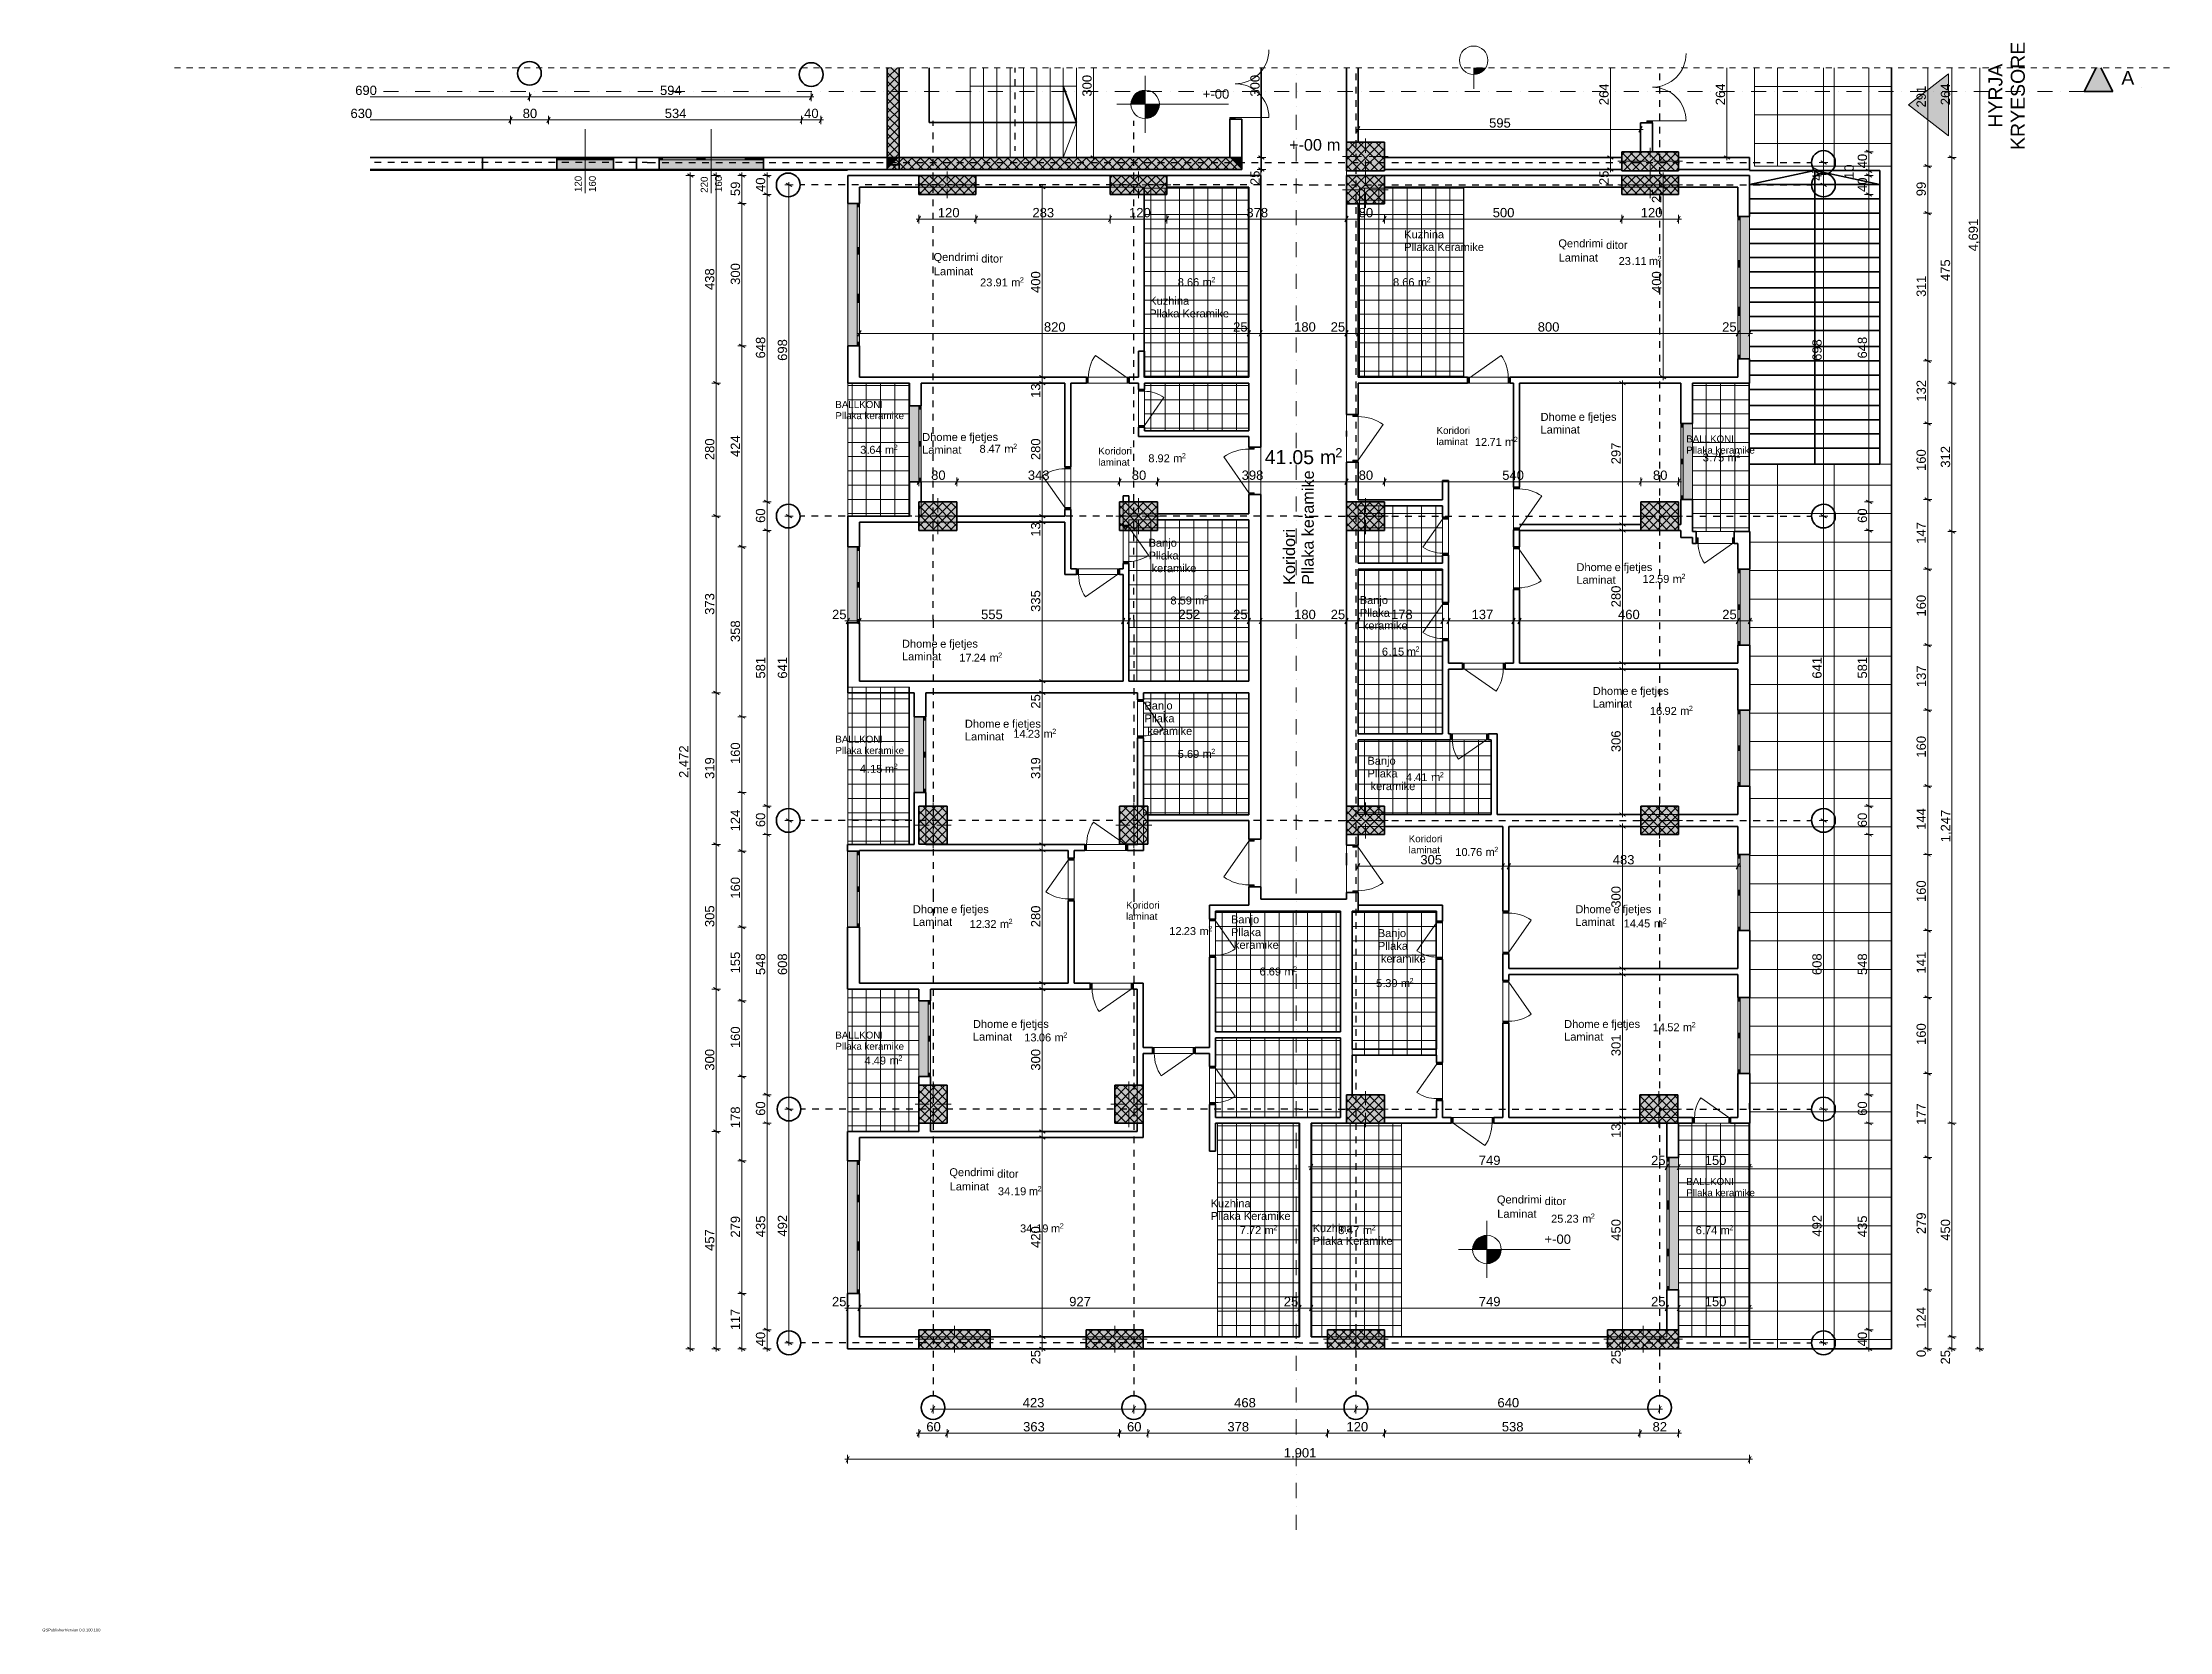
# Model space of a CAD drawing. Header units: centimetres. Extents: x -1402 to 3082, y -180 to 3169.
import ezdxf

# ---------------------------------------------------------------- set-up
doc = ezdxf.new("R2010")
doc.units = ezdxf.units.CM
for name, color, linetype, true_color in [('PDF_Annotation - Text', 7, 'Continuous', 0xa80f02), ('PDF_Geometry', 7, 'Continuous', 0x999999), ('PDF_Marker - Section', 7, 'Continuous', 0x80c2ff), ('PDF_Solid Fills', 7, 'Continuous', 0xcae6ff), ('PDF_Structural - Shear', 7, 'Continuous', 0xdf0000), ('PDF_Text', 7, 'Continuous', 0xa80f02)]:
    doc.layers.add(name, color=color, linetype=linetype, true_color=true_color)
for name, color, linetype in [('PDF_Dimensioning - General', 7, 'Continuous'), ('PDF_Drawing & Figure', 7, 'Continuous'), ('PDF_Structural - Bearing', 7, 'Continuous')]:
    doc.layers.add(name, color=color, linetype=linetype)
doc.styles.add('PDF Arial', font='arial.ttf')

msp = doc.modelspace()

# ---------------------------------------------------------------- texts
at = {"layer": 'PDF_Annotation - Text', "color": 7, "char_height": 29.465, "attachment_point": 7, "rotation": 90, "style": 'PDF Arial'}
for s, insert in [('\\W0.996943;KRYESORE', (2777.2, 2942.5)), ('\\W0.999469;HYRJA', (2730, 2989.4))]:
    msp.add_mtext(s, dxfattribs=dict(at, insert=insert))
at = {"layer": 'PDF_Annotation - Text', "color": 5, "char_height": 24.554, "attachment_point": 7, "style": 'PDF Arial'}
for s, insert in [('\\W1.003226;+-', (1225.7, 2941.1)), ('\\W0.998922;00', (1256.8, 2940.6)), ('\\W1.000270;m', (1305.2, 2941.1))]:
    msp.add_mtext(s, dxfattribs=dict(at, insert=insert))
at = {"layer": 'PDF_Annotation - Text', "attachment_point": 7, "style": 'PDF Arial'}
for s, insert, char_height in [('\\W0.997471;Kuzhina', (1468.3, 2756.1), 16.697), ('\\W0.997879;Pllaka', (1468.4, 2729.3), 16.697), ('\\W0.998422;Keramike', (1538.2, 2729.3), 16.697), ('\\W0.999002;Qendrimi', (1793.3, 2732.7), 16.697), ('\\W0.997860;ditor', (1894, 2733.7), 16.697), ('\\W0.999002;Qendrimi', (476, 2703.9), 16.697), ('\\W0.998109;Laminat', (476.7, 2678.2), 16.697), ('\\W0.997860;ditor', (576.7, 2704.9), 16.697), ('\\W0.998109;Laminat', (1794, 2707), 16.697), ('\\W0.997471;Kuzhina', (930.9, 2616), 16.697), ('\\W0.997879;Pllaka', (931, 2589.3), 16.697), ('\\W0.998422;Keramike', (1000.7, 2589.3), 16.697), ('\\W0.999899;BALLKONI', (269, 2398.4), 14.733), ('\\W0.997925;Pllaka', (269.1, 2374.9), 14.733), ('\\W0.998508;keramike', (330.5, 2374.9), 14.733), ('\\W0.999232;Dhome', (1755.9, 2371.3), 16.697), ('\\W1.001205;e', (1836.4, 2371.3), 16.697), ('\\W0.997411;fjetjes', (1855.2, 2366.7), 16.697), ('\\W0.999232;Dhome', (452.1, 2328.8), 16.697), ('\\W1.001205;e', (532.6, 2328.8), 16.697), ('\\W0.997411;fjetjes', (551.4, 2324.2), 16.697), ('\\W0.998184;laminat', (1536.4, 2320.2), 14.733), ('\\W0.997507;Koridori', (1536.6, 2343.8), 14.733), ('\\W0.998109;Laminat', (1755.8, 2344.6), 16.697), ('\\W0.999899;BALLKONI', (2062.9, 2325.9), 14.733), ('\\W0.998109;Laminat', (452, 2302.1), 16.697), ('\\W0.998184;laminat', (823.3, 2276.8), 14.733), ('\\W0.997507;Koridori', (823.5, 2300.4), 14.733), ('\\W0.997925;Pllaka', (2063, 2302.3), 14.733), ('\\W0.998508;keramike', (2124.4, 2302.3), 14.733), ('\\W0.997649;Banjo', (929.4, 2101.2), 16.697), ('\\W0.997574;Pllaka', (929.5, 2079.1), 16.697), ('\\W0.998750;keramike', (935.7, 2052.4), 16.697), ('\\W0.999232;Dhome', (1831.5, 2054.6), 16.697), ('\\W1.001205;e', (1912, 2054.6), 16.697), ('\\W0.997411;fjetjes', (1930.8, 2050), 16.697), ('\\W0.998109;Laminat', (1831.4, 2027.9), 16.697), ('\\W0.997649;Banjo', (1374.7, 1980.4), 16.697), ('\\W0.997574;Pllaka', (1374.8, 1958.3), 16.697), ('\\W0.998750;keramike', (1381.1, 1931.6), 16.697), ('\\W0.998109;Laminat', (409.5, 1866.5), 16.697), ('\\W0.999232;Dhome', (409.6, 1893.2), 16.697), ('\\W1.001205;e', (490.1, 1893.2), 16.697), ('\\W0.997411;fjetjes', (508.9, 1888.6), 16.697), ('\\W0.999232;Dhome', (1866, 1793.7), 16.697), ('\\W1.001205;e', (1946.5, 1793.7), 16.697), ('\\W0.997411;fjetjes', (1965.3, 1789), 16.697), ('\\W0.997649;Banjo', (920.6, 1758.1), 16.697), ('\\W0.997574;Pllaka', (920.7, 1736), 16.697), ('\\W0.998109;Laminat', (1865.9, 1766.9), 16.697), ('\\W0.999899;BALLKONI', (269, 1693), 14.733), ('\\W0.998109;Laminat', (542.1, 1697.8), 16.697), ('\\W0.999232;Dhome', (542.2, 1724.6), 16.697), ('\\W1.001205;e', (622.7, 1724.6), 16.697), ('\\W0.997411;fjetjes', (641.6, 1719.9), 16.697), ('\\W0.998750;keramike', (926.9, 1709.3), 16.697), ('\\W0.997925;Pllaka', (269.1, 1669.4), 14.733), ('\\W0.998508;keramike', (330.5, 1669.4), 14.733), ('\\W0.997649;Banjo', (1390.9, 1641.8), 16.697), ('\\W0.997574;Pllaka', (1391, 1619.8), 16.697), ('\\W0.998750;keramike', (1397.3, 1593), 16.697), ('\\W0.997507;Koridori', (1477.9, 1483.3), 14.733), ('\\W0.998184;laminat', (1477.7, 1459.7), 14.733), ('\\W0.999232;Dhome', (432.5, 1333.7), 16.697), ('\\W1.001205;e', (513, 1333.7), 16.697), ('\\W0.997411;fjetjes', (531.9, 1329), 16.697), ('\\W0.997507;Koridori', (882, 1343.3), 14.733), ('\\W0.999232;Dhome', (1829.3, 1333.7), 16.697), ('\\W1.001205;e', (1909.8, 1333.7), 16.697), ('\\W0.997411;fjetjes', (1928.6, 1329), 16.697), ('\\W0.998109;Laminat', (432.4, 1307), 16.697), ('\\W0.998184;laminat', (881.8, 1319.7), 14.733), ('\\W0.997649;Banjo', (1103.1, 1307.4), 16.697), ('\\W0.997574;Pllaka', (1103.2, 1285.3), 16.697), ('\\W0.997649;Banjo', (1412.8, 1278.5), 16.697), ('\\W0.998109;Laminat', (1829.2, 1307), 16.697), ('\\W0.998750;keramike', (1109.4, 1258.6), 16.697), ('\\W0.997574;Pllaka', (1412.9, 1256.4), 16.697), ('\\W0.998750;keramike', (1419.2, 1229.7), 16.697), ('\\W0.999899;BALLKONI', (269, 1069.4), 14.733), ('\\W0.998109;Laminat', (559, 1065.1), 16.697), ('\\W0.999232;Dhome', (559.1, 1091.8), 16.697), ('\\W1.001205;e', (639.6, 1091.8), 16.697), ('\\W0.997411;fjetjes', (658.4, 1087.2), 16.697), ('\\W0.998109;Laminat', (1805.5, 1065.1), 16.697), ('\\W0.999232;Dhome', (1805.5, 1091.8), 16.697), ('\\W1.001205;e', (1886.1, 1091.8), 16.697), ('\\W0.997411;fjetjes', (1904.9, 1087.2), 16.697), ('\\W0.997925;Pllaka', (269.1, 1045.8), 14.733), ('\\W0.998508;keramike', (330.5, 1045.8), 14.733), ('\\W0.999002;Qendrimi', (509.4, 775.1), 16.697), ('\\W0.998109;Laminat', (510.1, 749.4), 16.697), ('\\W0.997860;ditor', (610.1, 776.1), 16.697), ('\\W0.999899;BALLKONI', (2062.9, 760.8), 14.733), ('\\W0.997471;Kuzhina', (1060.5, 713.9), 16.697), ('\\W0.999002;Qendrimi', (1663.8, 717.5), 16.697), ('\\W0.997860;ditor', (1764.5, 718.5), 16.697), ('\\W0.997925;Pllaka', (2063, 737.2), 14.733), ('\\W0.998508;keramike', (2124.4, 737.2), 14.733), ('\\W0.997879;Pllaka', (1060.5, 687.2), 16.697), ('\\W0.998422;Keramike', (1130.3, 687.2), 16.697), ('\\W0.997471;Kuzhina', (1275.5, 661.5), 16.697), ('\\W0.998109;Laminat', (1664.5, 691.8), 16.697), ('\\W0.997879;Pllaka', (1275.6, 634.7), 16.697), ('\\W0.998422;Keramike', (1345.4, 634.7), 16.697)]:
    msp.add_mtext(s, dxfattribs=dict(at, insert=insert, char_height=char_height))
at = {"layer": 'PDF_Annotation - Text', "char_height": 24.554, "attachment_point": 7, "rotation": 89.9, "style": 'PDF Arial'}
for s, insert in [('\\W0.998507;keramike', (1278, 2128.2)), ('\\W0.997507;Koridori', (1238.5, 2025.8)), ('\\W0.997925;Pllaka', (1277.8, 2025.9))]:
    msp.add_mtext(s, dxfattribs=dict(at, insert=insert))
at = {"layer": 'PDF_Dimensioning - General', "color": 5, "char_height": 19.643, "attachment_point": 7, "rotation": 90, "style": 'PDF Arial'}
for s, insert in [('\\W0.998396;300', (809.7, 3054.9)), ('\\W0.998396;300', (1163.8, 3054.9)), ('\\W0.998920;25', (1163.8, 2868.5))]:
    msp.add_mtext(s, dxfattribs=dict(at, insert=insert))
at = {"layer": 'PDF_Dimensioning - General', "char_height": 19.643, "attachment_point": 7, "style": 'PDF Arial'}
for s, insert in [('\\W0.997702;690', (-743.2, 3058)), ('\\W0.997323;594', (-100.6, 3058)), ('\\W0.997702;630', (-753.2, 3009.4)), ('\\W0.999178;80', (-390.1, 3009.4)), ('\\W0.997323;534', (-90.6, 3009.4)), ('\\W0.999351;40', (203.2, 3009.4)), ('\\W0.998068;595', (1647.4, 2989.3)), ('\\W0.998111;120', (485.2, 2800.3)), ('\\W0.997261;283', (684.6, 2800.3)), ('\\W0.998111;120', (888.3, 2800.3)), ('\\W0.998154;378', (1135.7, 2800.3)), ('\\W0.999178;80', (1372.4, 2800.3)), ('\\W0.997943;500', (1655, 2800.3)), ('\\W0.998111;120', (1967.1, 2800.3)), ('\\W0.998109;820', (708.8, 2559.4)), ('\\W0.998920;25', (1107.7, 2559.4)), ('\\W0.998111;180', (1236.3, 2559.4)), ('\\W0.998920;25', (1313.4, 2559.4)), ('\\W0.998109;800', (1749.9, 2559.4)), ('\\W0.998920;25', (2138.7, 2559.4)), ('\\W0.999178;80', (471, 2246.9)), ('\\W0.997822;343', (674.9, 2246.9)), ('\\W0.999178;80', (894, 2246.9)), ('\\W0.998154;398', (1125.7, 2246.9)), ('\\W0.999178;80', (1372.4, 2246.9)), ('\\W0.997943;540', (1675.1, 2246.9)), ('\\W0.999178;80', (1992.8, 2246.9)), ('\\W0.998920;25', (262.1, 1953.4)), ('\\W0.998068;555', (576.3, 1953.4)), ('\\W0.997748;252', (992.5, 1953.4)), ('\\W0.998920;25', (1107.7, 1953.4)), ('\\W0.998111;180', (1236.3, 1953.4)), ('\\W0.998920;25', (1313.4, 1953.4)), ('\\W0.997860;178', (1440.5, 1953.4)), ('\\W0.997985;137', (1610.4, 1953.4)), ('\\W0.998241;460', (1919.2, 1953.4)), ('\\W0.998920;25', (2138.9, 1953.4)), ('\\W0.998519;305', (1502.4, 1436.5)), ('\\W0.997678;483', (1908.1, 1436.5)), ('\\W0.997455;749', (1625.7, 802.9)), ('\\W0.998920;25', (1988.9, 802.9)), ('\\W0.998111;150', (2102, 802.9)), ('\\W0.998920;25', (261.9, 505.3)), ('\\W0.997822;927', (762.1, 505.3)), ('\\W0.998920;25', (1214.5, 505.3)), ('\\W0.997455;749', (1625.7, 505.3)), ('\\W0.998920;25', (1988.9, 505.3)), ('\\W0.998111;150', (2102, 505.3)), ('\\W0.997678;423', (664.1, 292.2)), ('\\W0.998004;468', (1109.9, 292.2)), ('\\W0.997702;640', (1665, 292.2)), ('\\W0.998547;60', (460.9, 241.5)), ('\\W0.997822;363', (664.9, 241.5)), ('\\W0.998547;60', (884, 241.5)), ('\\W0.998154;378', (1095.6, 241.5)), ('\\W0.998111;120', (1346.7, 241.5)), ('\\W0.997702;538', (1674.2, 241.5)), ('\\W0.999059;82', (1992, 241.5)), ('\\W0.998024;1,901', (1214.6, 183.2))]:
    msp.add_mtext(s, dxfattribs=dict(at, insert=insert))
at = {"layer": 'PDF_Dimensioning - General', "color": 5, "char_height": 19.643, "attachment_point": 7, "style": 'PDF Arial'}
for insert in [(1043.8, 3050.3), (1764.2, 636.8)]:
    msp.add_mtext('\\W1.000502;+-00', dxfattribs=dict(at, insert=insert))
at = {"layer": 'PDF_Dimensioning - General', "char_height": 19.643, "attachment_point": 7, "rotation": 90, "style": 'PDF Arial'}
for s, insert in [('\\W0.997214;264', (1899.5, 3036.8)), ('\\W0.997214;264', (2145.1, 3036.8)), ('\\W0.997214;264', (2619.6, 3036.8)), ('\\W0.999351;40', (2444.4, 2903.7)), ('\\W0.999351;40', (121.4, 2853.9)), ('\\W0.998920;25', (1899.5, 2868.5)), ('\\W0.999168;47', (2348.4, 2877.5)), ('\\W0.999257;10', (2416.4, 2881.4)), ('\\W0.999351;40', (2444.4, 2853.9)), ('\\W0.998920;25', (2010.5, 2830.7)), ('\\W0.998118;4,691', (2681.6, 2728.8)), ('\\W0.998004;438', (14.2, 2647.3)), ('\\W0.998363;475', (2619.6, 2666.2)), ('\\W0.998241;400', (701.5, 2641.1)), ('\\W0.998241;400', (2010.5, 2641.1)), ('\\W0.997463;648', (121.4, 2503)), ('\\W0.997463;698', (167.6, 2498)), ('\\W0.997463;698', (2348.8, 2498)), ('\\W0.997463;648', (2444.4, 2503)), ('\\W0.998309;13', (701.5, 2419.9)), ('\\W0.997829;280', (14.2, 2288.8)), ('\\W0.997829;280', (701.5, 2288.8)), ('\\W0.997709;297', (1924.9, 2280)), ('\\W0.998317;312', (2619.6, 2272.8)), ('\\W0.998547;60', (121.4, 2156.5)), ('\\W0.998309;13', (701.5, 2127.3)), ('\\W0.998547;60', (2444.4, 2156.5)), ('\\W0.997829;280', (1924.9, 1978.6)), ('\\W0.997822;373', (14.2, 1962.7)), ('\\W0.998519;335', (701.5, 1968.9)), ('\\W0.997267;581', (121.4, 1828.4)), ('\\W0.997006;641', (167.6, 1828.3)), ('\\W0.997006;641', (2348.7, 1828.3)), ('\\W0.997267;581', (2444.4, 1828.4)), ('\\W0.998920;25', (701.5, 1765)), ('\\W0.997822;306', (1924.9, 1673.3)), ('\\W0.998187;2,472', (-37, 1618.9)), ('\\W0.998154;319', (14.2, 1616.8)), ('\\W0.998154;319', (701.5, 1616.8)), ('\\W0.998547;60', (121.4, 1515.2)), ('\\W0.998547;60', (2444.4, 1515.2)), ('\\W0.998353;1,247', (2623.1, 1483.4)), ('\\W0.998519;305', (14.2, 1304.6)), ('\\W0.997829;280', (701.5, 1304.3)), ('\\W0.998396;300', (1924.9, 1345.4)), ('\\W0.997702;548', (121.4, 1203.6)), ('\\W0.997463;608', (167.6, 1203.5)), ('\\W0.997463;608', (2348.7, 1203.5)), ('\\W0.997702;548', (2444.4, 1203.6)), ('\\W0.997762;301', (1924.9, 1032.5)), ('\\W0.998396;300', (14.2, 1002)), ('\\W0.998396;300', (701.5, 1002)), ('\\W0.998547;60', (121.4, 906.9)), ('\\W0.998547;60', (2444.4, 906.9)), ('\\W0.998309;13', (1924.9, 860.2)), ('\\W0.998363;435', (121.4, 651)), ('\\W0.998163;492', (167.6, 652.3)), ('\\W0.998241;420', (701.5, 628.5)), ('\\W0.998241;450', (1924.9, 643.5)), ('\\W0.998163;492', (2348.7, 652.3)), ('\\W0.998363;435', (2444.4, 651)), ('\\W0.998241;450', (2619.6, 643.5)), ('\\W0.998122;457', (14.2, 622.2)), ('\\W0.999351;40', (121.4, 421)), ('\\W0.999351;40', (2444.4, 421)), ('\\W0.998920;25', (701.5, 382.8)), ('\\W0.998920;25', (1924.9, 382.8)), ('\\W0.998920;25', (2619.6, 382.8))]:
    msp.add_mtext(s, dxfattribs=dict(at, insert=insert))
at = {"layer": 'PDF_Dimensioning - General', "color": 161, "true_color": 0x40a5ff, "char_height": 19.643, "attachment_point": 7, "rotation": 90, "style": 'PDF Arial'}
for s, insert in [('\\W0.997148;291', (2568.4, 3032.1)), ('\\W0.998548;59', (68.4, 2845.3)), ('\\W0.998548;99', (2568.4, 2844.9)), ('\\W0.998396;300', (68.4, 2658.2)), ('\\W0.963834;311', (2568.5, 2633)), ('\\W0.998027;132', (2568.5, 2412)), ('\\W0.997633;424', (68.1, 2295.3)), ('\\W0.998111;160', (2568.4, 2265.9)), ('\\W0.997985;147', (2568.1, 2112.5)), ('\\W0.998111;160', (2568.4, 1959.1)), ('\\W0.998154;358', (68.4, 1905.3)), ('\\W0.997985;137', (2568.5, 1810.4)), ('\\W0.998111;160', (2568.4, 1661.8)), ('\\W0.998111;160', (68.4, 1648.2)), ('\\W0.997464;124', (68.1, 1506.3)), ('\\W0.997464;144', (2568.1, 1509.6)), ('\\W0.998111;160', (68.4, 1364.5)), ('\\W0.998111;160', (2568.4, 1357.4)), ('\\W0.998241;155', (68.4, 1207)), ('\\W0.997418;141', (2568.1, 1206.8)), ('\\W0.998111;160', (68.4, 1049.6)), ('\\W0.998111;160', (2568.4, 1056.2)), ('\\W0.997860;178', (68.4, 880.8)), ('\\W0.997985;177', (2568.1, 887.7)), ('\\W0.997591;279', (68.4, 650.2)), ('\\W0.997591;279', (2568.4, 657.5)), ('\\W0.965647;117', (68.1, 455.4)), ('\\W0.997464;124', (2568.1, 458.1)), ('\\W1.002236;0', (2568.4, 398.3))]:
    msp.add_mtext(s, dxfattribs=dict(at, insert=insert))
at = {"layer": 'PDF_Marker - Section', "color": 161, "true_color": 0x40a5ff, "insert": (2980.2, 3079.7), "char_height": 29.465, "attachment_point": 7, "style": 'PDF Arial'}
msp.add_mtext('\\W1.003087;A', dxfattribs=at)
at = {"layer": 'PDF_Structural - Bearing', "char_height": 14.733, "attachment_point": 7, "rotation": 89.9, "style": 'PDF Arial'}
for s, insert in [('\\W0.998111;120', (-265.7, 2853.7)), ('\\W0.998111;160', (-235.7, 2853.7)), ('\\W0.997829;220', (0.2, 2852.1)), ('\\W0.998111;160', (30.3, 2853.7))]:
    msp.add_mtext(s, dxfattribs=dict(at, insert=insert))
at = {"layer": 'PDF_Text', "attachment_point": 7, "style": 'PDF Arial'}
for s, insert, char_height in [('\\W0.997861;23', (1920.4, 2699.7), 16.697), ('\\W0.996394;.', (1947.6, 2700), 16.697), ('\\W0.953509;11', (1954.5, 2700), 16.697), ('\\W1.000269;m', (1984.2, 2700), 16.697), ('\\W1.001521;2', (2002.5, 2708.2), 11.02), ('\\W0.997861;23', (574.2, 2654.7), 16.697), ('\\W0.996394;.', (601.4, 2655), 16.697), ('\\W0.997972;91', (606.8, 2654.7), 16.697), ('\\W1.000269;m', (639.7, 2655), 16.697), ('\\W1.001521;2', (658.1, 2663.2), 11.02), ('\\W1.001941;8', (990.9, 2655.2), 16.697), ('\\W0.996394;.', (1005, 2655.4), 16.697), ('\\W0.997667;66', (1010.3, 2655.2), 16.697), ('\\W1.000269;m', (1043.3, 2655.4), 16.697), ('\\W1.001521;2', (1061.7, 2663.6), 11.02), ('\\W1.001941;8', (1444.8, 2655.2), 16.697), ('\\W0.996394;.', (1458.9, 2655.4), 16.697), ('\\W0.997667;66', (1464.2, 2655.2), 16.697), ('\\W1.000269;m', (1497.2, 2655.4), 16.697), ('\\W1.001521;2', (1515.6, 2663.6), 11.02), ('\\W0.999131;12', (1617.3, 2318.8), 16.697), ('\\W0.997530;71', (1648.2, 2318.8), 16.697), ('\\W1.000269;m', (1681, 2318.8), 16.697), ('\\W1.001521;2', (1699.3, 2326.9), 11.02), ('\\W1.001811;3', (321.3, 2302), 16.697), ('\\W0.996394;.', (335.4, 2302.2), 16.697), ('\\W0.997595;64', (340.6, 2302), 16.697), ('\\W1.000269;m', (373.6, 2302.2), 16.697), ('\\W1.001521;2', (392, 2310.4), 11.02), ('\\W1.001941;8', (573, 2304), 16.697), ('\\W0.996394;.', (587.1, 2304.3), 16.697), ('\\W0.999168;47', (591.8, 2304.3), 16.697), ('\\W1.000269;m', (625.4, 2304.3), 16.697), ('\\W1.001521;2', (643.8, 2312.4), 11.02), ('\\W1.001941;8', (928.9, 2284), 16.697), ('\\W0.998802;92', (948.3, 2284), 16.697), ('\\W1.000269;m', (981.2, 2284.3), 16.697), ('\\W1.001521;2', (999.6, 2292.5), 11.02), ('\\W0.998494;41', (1174.3, 2280.3), 29.465), ('\\W0.999108;05', (1232.6, 2279.8), 29.465), ('\\W1.000270;m', (1290.6, 2280.3), 29.465), ('\\W1.001521;2', (1323, 2294.7), 19.447), ('\\W0.996394;.', (1642.7, 2318.8), 16.697), ('\\W1.001811;3', (2097.7, 2285.7), 16.697), ('\\W0.996394;.', (2111.7, 2286), 16.697), ('\\W0.998734;75', (2117.3, 2285.7), 16.697), ('\\W1.000269;m', (2150, 2286), 16.697), ('\\W1.001521;2', (2168.4, 2294.2), 11.02), ('\\W0.996394;.', (942.9, 2284.3), 16.697), ('\\W0.996394;.', (1223.1, 2280.3), 29.465), ('\\W0.999131;12', (1970.7, 2030.1), 16.697), ('\\W0.996394;.', (1996.1, 2030.1), 16.697), ('\\W0.998548;59', (2001.5, 2029.8), 16.697), ('\\W1.000269;m', (2034.4, 2030.1), 16.697), ('\\W1.001521;2', (2052.8, 2038.2), 11.02), ('\\W1.001941;8', (975.5, 1984.3), 16.697), ('\\W0.996394;.', (989.6, 1984.6), 16.697), ('\\W0.998548;59', (994.9, 1984.3), 16.697), ('\\W1.000269;m', (1027.9, 1984.6), 16.697), ('\\W1.001521;2', (1046.2, 1992.8), 11.02), ('\\W1.001521;2', (612.3, 1872.2), 11.02), ('\\W0.999457;6', (1421.3, 1876.6), 16.697), ('\\W0.999453;15', (1442.4, 1876.6), 16.697), ('\\W1.000269;m', (1473.7, 1876.9), 16.697), ('\\W1.001521;2', (1492.1, 1885.1), 11.02), ('\\W0.999056;17', (530.3, 1864), 16.697), ('\\W0.996394;.', (555.7, 1864), 16.697), ('\\W0.997790;24', (560.8, 1864), 16.697), ('\\W1.000269;m', (594, 1864), 16.697), ('\\W0.996394;.', (1435.4, 1876.9), 16.697), ('\\W0.998309;16', (1986.4, 1751.6), 16.697), ('\\W0.996394;.', (2011.8, 1751.9), 16.697), ('\\W0.998802;92', (2017.2, 1751.6), 16.697), ('\\W1.000269;m', (2050.1, 1751.9), 16.697), ('\\W1.001521;2', (2068.5, 1760), 11.02), ('\\W0.998234;14', (644.3, 1703.6), 16.697), ('\\W0.996394;.', (669.7, 1703.6), 16.697), ('\\W0.997861;23', (674.8, 1703.3), 16.697), ('\\W1.000269;m', (707.9, 1703.6), 16.697), ('\\W1.001521;2', (726.3, 1711.7), 11.02), ('\\W1.002584;5', (990.9, 1660.9), 16.697), ('\\W0.996394;.', (1004.9, 1661.2), 16.697), ('\\W0.998176;69', (1010.3, 1660.9), 16.697), ('\\W1.000269;m', (1043.2, 1661.2), 16.697), ('\\W1.001521;2', (1061.6, 1669.4), 11.02), ('\\W1.000981;4', (320.6, 1629.9), 16.697), ('\\W0.996394;.', (335.4, 1629.9), 16.697), ('\\W0.999453;15', (342.3, 1629.6), 16.697), ('\\W1.000269;m', (373.6, 1629.9), 16.697), ('\\W1.001521;2', (392, 1638.1), 11.02), ('\\W1.000981;4', (1472, 1612.2), 16.697), ('\\W0.996394;.', (1486.7, 1612.2), 16.697), ('\\W0.998494;41', (1491.4, 1612.2), 16.697), ('\\W1.000269;m', (1525, 1612.2), 16.697), ('\\W1.001521;2', (1543.4, 1620.4), 11.02), ('\\W0.999257;10', (1576.1, 1454.2), 16.697), ('\\W0.996394;.', (1601.5, 1454.5), 16.697), ('\\W0.997655;76', (1607, 1454.2), 16.697), ('\\W1.000269;m', (1639.8, 1454.5), 16.697), ('\\W1.001521;2', (1658.2, 1462.7), 11.02), ('\\W0.999131;12', (552.2, 1302.8), 16.697), ('\\W0.996394;.', (577.6, 1302.8), 16.697), ('\\W0.999506;32', (582.9, 1302.5), 16.697), ('\\W1.000269;m', (615.8, 1302.8), 16.697), ('\\W1.001521;2', (634.2, 1311), 11.02), ('\\W0.999131;12', (973.1, 1287.9), 16.697), ('\\W0.997861;23', (1003.6, 1287.6), 16.697), ('\\W1.000269;m', (1036.8, 1287.9), 16.697), ('\\W1.001521;2', (1055.1, 1296), 11.02), ('\\W0.998234;14', (1931.1, 1304), 16.697), ('\\W0.996394;.', (1956.5, 1304), 16.697), ('\\W0.999529;45', (1961.2, 1303.7), 16.697), ('\\W1.000269;m', (1994.8, 1304), 16.697), ('\\W1.001521;2', (2013.1, 1312.1), 11.02), ('\\W0.996394;.', (998.5, 1287.9), 16.697), ('\\W0.999457;6', (1163.3, 1202.4), 16.697), ('\\W0.998176;69', (1182.8, 1202.4), 16.697), ('\\W1.000269;m', (1215.8, 1202.7), 16.697), ('\\W1.001521;2', (1234.1, 1210.9), 11.02), ('\\W0.996394;.', (1177.5, 1202.7), 16.697), ('\\W1.002584;5', (1408.9, 1177.9), 16.697), ('\\W0.996394;.', (1422.9, 1178.2), 16.697), ('\\W0.999245;39', (1428.3, 1177.9), 16.697), ('\\W1.000269;m', (1461.2, 1178.2), 16.697), ('\\W1.001521;2', (1479.6, 1186.3), 11.02), ('\\W0.998309;13', (667.3, 1063.4), 16.697), ('\\W0.998036;06', (698.1, 1063.4), 16.697), ('\\W1.000269;m', (731, 1063.7), 16.697), ('\\W1.001521;2', (749.4, 1071.9), 11.02), ('\\W0.998234;14', (1992.2, 1085.2), 16.697), ('\\W0.996394;.', (2017.6, 1085.2), 16.697), ('\\W0.998802;52', (2023, 1084.9), 16.697), ('\\W1.000269;m', (2055.9, 1085.2), 16.697), ('\\W1.001521;2', (2074.3, 1093.4), 11.02), ('\\W1.000981;4', (330.5, 1015.1), 16.697), ('\\W0.998985;49', (349.9, 1014.8), 16.697), ('\\W1.001521;2', (401.9, 1023.3), 11.02), ('\\W0.996394;.', (692.7, 1063.7), 16.697), ('\\W0.996394;.', (345.2, 1015.1), 16.697), ('\\W1.000269;m', (383.5, 1015.1), 16.697), ('\\W0.998666;34', (611.8, 739.3), 16.697), ('\\W0.996394;.', (638.8, 739.6), 16.697), ('\\W0.998855;19', (645.7, 739.3), 16.697), ('\\W1.000269;m', (677, 739.6), 16.697), ('\\W1.001521;2', (695.4, 747.7), 11.02), ('\\W0.998666;34', (658.5, 661), 16.697), ('\\W0.998855;19', (692.4, 661), 16.697), ('\\W1.000269;m', (723.7, 661.3), 16.697), ('\\W1.001521;2', (742.1, 669.5), 11.02), ('\\W1.001018;7', (1121.6, 657.6), 16.697), ('\\W0.998423;72', (1141.1, 657.6), 16.697), ('\\W1.001521;2', (1192.2, 665.8), 11.02), ('\\W1.001941;8', (1329.2, 657.3), 16.697), ('\\W0.999168;47', (1347.9, 657.6), 16.697), ('\\W1.001521;2', (1399.9, 665.8), 11.02), ('\\W0.998920;25', (1778, 681.4), 16.697), ('\\W0.996394;.', (1805.2, 681.7), 16.697), ('\\W0.997861;23', (1810.3, 681.4), 16.697), ('\\W1.000269;m', (1843.5, 681.7), 16.697), ('\\W1.001521;2', (1861.9, 689.9), 11.02), ('\\W0.999457;6', (2082.9, 657.2), 16.697), ('\\W0.997583;74', (2102.5, 657.4), 16.697), ('\\W1.001521;2', (2153.7, 665.6), 11.02), ('\\W0.996394;.', (685.5, 661.3), 16.697), ('\\W0.996394;.', (1135.5, 657.6), 16.697), ('\\W1.000269;m', (1173.8, 657.6), 16.697), ('\\W0.996394;.', (1343.2, 657.6), 16.697), ('\\W1.000269;m', (1381.5, 657.6), 16.697), ('\\W0.996394;.', (2097, 657.4), 16.697), ('\\W1.000269;m', (2135.3, 657.4), 16.697)]:
    msp.add_mtext(s, dxfattribs=dict(at, insert=insert, char_height=char_height))
at = {"layer": 'PDF_Text', "color": 7, "true_color": 0xffffff, "char_height": 6.064, "attachment_point": 7, "style": 'PDF Arial'}
for s, insert in [('\\W0.994740;GSPublisherVersion', (-1402.9, -179.9)), ('\\W0.994965;0.0.100.100', (-1325, -179.9))]:
    msp.add_mtext(s, dxfattribs=dict(at, insert=insert))

# ---------------------------------------------------------------- hatches: boundary and pattern name
at = {"layer": 'PDF_Dimensioning - General', "transparency": 33554559}
for points in [[(1626.4, 3103.8), (1614.9, 3101.5), (1614.9, 3115.8), (1639.8, 3115.8), (1636.1, 3110.3)], [(922.3, 3038.6), (892.2, 3038.6), (894.5, 3050.1), (901, 3059.8), (910.8, 3066.3), (922.3, 3068.6)], [(922.3, 3038.6), (952.3, 3038.6), (950, 3027.1), (943.5, 3017.4), (933.8, 3010.9), (922.3, 3008.6)], [(1642.7, 625.1), (1612.7, 625.1), (1614.9, 636.6), (1621.5, 646.3), (1631.2, 652.8), (1642.7, 655.1)], [(1642.7, 625.1), (1672.7, 625.1), (1670.4, 613.6), (1663.9, 603.9), (1654.2, 597.4), (1642.7, 595.1)]]:
    msp.add_hatch(color=256, dxfattribs=at).paths.add_polyline_path(points)

# ---------------------------------------------------------------- linework, layer by layer
at = {"layer": 'PDF_Dimensioning - General', "lineweight": 13}
for points in [[(813.4, 2926.5), (813.4, 3115.8)], [(922.3, 2978.6), (922.3, 3098.6)], [(1614.9, 3071.5), (1614.9, 3115.8)], [(-712, 3054.3), (-376, 3054.3)], [(-372.6, 3060.3), (-379.5, 3048.3)], [(-376, 3045.3), (-376, 3063.3)], [(-376, 3054.3), (218.1, 3054.3)], [(214.6, 3048.3), (221.5, 3060.3)], [(218.1, 3045.3), (218.1, 3063.3)], [(218.1, 3054.3), (223.9, 3054.3)], [(-712, 3005.7), (-416.1, 3005.7)], [(-412.6, 3011.7), (-419.5, 2999.7)], [(-416.1, 2996.7), (-416.1, 3014.7)], [(-416.1, 3005.7), (-336, 3005.7)], [(-332.5, 3011.7), (-339.5, 2999.7)], [(-336, 2996.7), (-336, 3014.7)], [(-336, 3005.7), (198, 3005.7)], [(201.5, 3011.7), (194.6, 2999.7)], [(198, 2996.7), (198, 3014.7)], [(198, 3005.7), (238.1, 3005.7)], [(234.6, 2999.7), (241.5, 3011.7)], [(238.1, 2996.7), (238.1, 3014.7)], [(238.1, 3005.7), (243.9, 3005.7)], [(862.2, 3038.6), (982.3, 3038.6)], [(1375, 2991.7), (1368, 2979.7)], [(1963.2, 2979.7), (1970.1, 2991.7)], [(822.4, 2926.5), (804.4, 2926.5)], [(807.4, 2930), (819.4, 2923)], [(813.4, 2920.6), (813.4, 2926.5)], [(1161.4, 2930), (1173.4, 2923)], [(1897.2, 2930), (1909.2, 2923)], [(2142.7, 2930), (2154.7, 2923)], [(2358.4, 2912.5), (2346.4, 2919.4)], [(2442, 2942), (2454.1, 2935.1)], [(2617.2, 2930), (2629.2, 2923)], [(-27.9, 2888.7), (-45.9, 2888.7)], [(-30.9, 2885.3), (-42.9, 2892.2)], [(-36.9, 2888.7), (-36.9, 2894.6)], [(-36.9, 415.8), (-36.9, 2888.7)], [(26.9, 2888.7), (8.9, 2888.7)], [(23.9, 2885.3), (11.9, 2892.2)], [(17.9, 2888.7), (17.9, 2894.6)], [(17.9, 2450.8), (17.9, 2888.7)], [(81.1, 2888.7), (63.1, 2888.7)], [(78.1, 2885.3), (66.1, 2892.2)], [(72.1, 2888.7), (72.1, 2894.6)], [(72.1, 2829.9), (72.1, 2888.7)], [(134, 2888.7), (116, 2888.7)], [(131, 2885.3), (119, 2892.2)], [(125, 2888.7), (125, 2894.6)], [(125, 2848.7), (125, 2888.7)], [(177.3, 2865.3), (165.3, 2872.2)], [(171.3, 2868.7), (171.3, 2874.6)], [(1161.4, 2905), (1173.4, 2898)], [(1897.2, 2905), (1909.2, 2898)], [(2023.2, 2888.7), (2005.1, 2888.7)], [(2020.2, 2885.3), (2008.1, 2892.2)], [(2014.2, 2888.7), (2014.2, 2894.6)], [(2014.2, 2863.7), (2014.2, 2888.7)], [(2358.4, 2865.3), (2346.4, 2872.2)], [(2442, 2902), (2454.1, 2895.1)], [(2442, 2892.2), (2454.1, 2885.3)], [(2566.1, 2911.9), (2578.1, 2905)], [(81.1, 2829.9), (63.1, 2829.9)], [(66.1, 2833.4), (78.1, 2826.4)], [(72.1, 2529.7), (72.1, 2829.9)], [(134, 2848.7), (116, 2848.7)], [(119, 2852.2), (131, 2845.3)], [(125, 2200.7), (125, 2848.7)], [(180.3, 2868.7), (162.3, 2868.7)], [(171.3, 2170.7), (171.3, 2868.7)], [(714.2, 2863.7), (696.2, 2863.7)], [(711.2, 2860.3), (699.2, 2867.2)], [(705.2, 2863.7), (705.2, 2869.6)], [(705.2, 2463.3), (705.2, 2863.7)], [(2023.2, 2863.7), (2005.1, 2863.7)], [(2008.1, 2867.2), (2020.2, 2860.3)], [(2014.2, 2463.3), (2014.2, 2863.7)], [(2442, 2852.2), (2454.1, 2845.3)], [(448.5, 2802.7), (441.6, 2790.7)], [(568.5, 2802.7), (561.6, 2790.7)], [(851.6, 2802.7), (844.6, 2790.7)], [(971.6, 2802.7), (964.7, 2790.7)], [(1350, 2802.7), (1343, 2790.7)], [(1430, 2802.7), (1423.1, 2790.7)], [(1930.4, 2802.7), (1923.4, 2790.7)], [(2043.5, 2790.7), (2050.4, 2802.7)], [(2566.1, 2812.9), (2578.1, 2806)], [(323.7, 2561.8), (316.7, 2549.8)], [(320.2, 2546.8), (320.2, 2564.8)], [(1144.2, 2561.8), (1137.3, 2549.8)], [(1140.7, 2546.8), (1140.7, 2564.8)], [(1169.2, 2561.8), (1162.3, 2549.8)], [(1165.8, 2546.8), (1165.8, 2564.8)], [(1350, 2561.8), (1343, 2549.8)], [(1346.5, 2546.8), (1346.5, 2564.8)], [(1375, 2561.8), (1368, 2549.8)], [(1371.5, 2546.8), (1371.5, 2564.8)], [(2175.1, 2561.8), (2168.2, 2549.8)], [(2171.7, 2546.8), (2171.7, 2564.8)], [(2193.2, 2549.8), (2200.2, 2561.8)], [(2196.7, 2546.8), (2196.7, 2564.8)], [(81.1, 2529.7), (63.1, 2529.7)], [(66.1, 2533.2), (78.1, 2526.3)], [(72.1, 2105.8), (72.1, 2529.7)], [(314.3, 2555.8), (320.2, 2555.8)], [(320.2, 2555.8), (1140.7, 2555.8)], [(1140.7, 2555.8), (1165.8, 2555.8)], [(1165.8, 2555.8), (1346.5, 2555.8)], [(1346.5, 2555.8), (1371.5, 2555.8)], [(1371.5, 2555.8), (2171.7, 2555.8)], [(2171.7, 2555.8), (2196.7, 2555.8)], [(2196.7, 2555.8), (2202.6, 2555.8)], [(699.2, 2466.8), (711.2, 2459.9)], [(2008.1, 2466.8), (2020.2, 2459.9)], [(2566.1, 2501.3), (2578.1, 2494.4)], [(26.9, 2450.8), (8.9, 2450.8)], [(11.9, 2454.3), (23.9, 2447.4)], [(17.9, 2170.7), (17.9, 2450.8)], [(714.2, 2463.3), (696.2, 2463.3)], [(714.2, 2450.8), (696.2, 2450.8)], [(699.2, 2454.3), (711.2, 2447.4)], [(705.2, 2450.8), (705.2, 2463.3)], [(705.2, 2170.7), (705.2, 2450.8)], [(1937.6, 2450.8), (1919.6, 2450.8)], [(1934.6, 2447.4), (1922.6, 2454.3)], [(1928.6, 2450.8), (1928.6, 2456.7)], [(1928.6, 2153.2), (1928.6, 2450.8)], [(2023.2, 2463.3), (2005.1, 2463.3)], [(2014.2, 2457.5), (2014.2, 2463.3)], [(2617.2, 2454.3), (2629.2, 2447.4)], [(2566.1, 2369.2), (2578.1, 2362.3)], [(448.5, 2249.2), (441.6, 2237.2)], [(528.5, 2249.2), (521.6, 2237.2)], [(871.6, 2249.2), (864.6, 2237.2)], [(951.6, 2249.2), (944.7, 2237.2)], [(1350, 2249.2), (1343, 2237.2)], [(1430, 2249.2), (1423.1, 2237.2)], [(1970.4, 2249.2), (1963.4, 2237.2)], [(2043.5, 2237.2), (2050.4, 2249.2)], [(134, 2200.7), (116, 2200.7)], [(119, 2204.2), (131, 2197.2)], [(125, 2140.7), (125, 2200.7)], [(2442, 2204.2), (2454.1, 2197.2)], [(2566.1, 2209.2), (2578.1, 2202.2)], [(26.9, 2170.7), (8.9, 2170.7)], [(11.9, 2174.2), (23.9, 2167.2)], [(17.9, 1798), (17.9, 2170.7)], [(180.3, 2170.7), (162.3, 2170.7)], [(165.3, 2174.2), (177.3, 2167.2)], [(171.3, 1529.4), (171.3, 2170.7)], [(714.2, 2170.7), (696.2, 2170.7)], [(714.2, 2158.2), (696.2, 2158.2)], [(699.2, 2174.2), (711.2, 2167.2)], [(699.2, 2161.6), (711.2, 2154.7)], [(705.2, 2158.2), (705.2, 2170.7)], [(705.2, 1823), (705.2, 2158.2)], [(1937.6, 2153.2), (1919.6, 2153.2)], [(1922.6, 2156.6), (1934.6, 2149.7)], [(1928.6, 2147.3), (1928.6, 2153.2)], [(2358.4, 2167.2), (2346.4, 2174.2)], [(66.1, 2109.3), (78.1, 2102.3)], [(134, 2140.7), (116, 2140.7)], [(119, 2144.1), (131, 2137.2)], [(125, 1559.4), (125, 2140.7)], [(1937.6, 2140.7), (1919.6, 2140.7)], [(1934.6, 2137.2), (1922.6, 2144.1)], [(1928.6, 2140.7), (1928.6, 2146.5)], [(1928.6, 1860.5), (1928.6, 2140.7)], [(2442, 2144.1), (2454.1, 2137.2)], [(2617.2, 2141.6), (2629.2, 2134.7)], [(81.1, 2105.8), (63.1, 2105.8)], [(72.1, 1748), (72.1, 2105.8)], [(2566.1, 2062.4), (2578.1, 2055.5)], [(289.3, 1949.7), (295.2, 1949.7)], [(298.6, 1955.7), (291.7, 1943.7)], [(295.2, 1940.7), (295.2, 1958.7)], [(295.2, 1949.7), (320.2, 1949.7)], [(323.7, 1955.7), (316.7, 1943.7)], [(320.2, 1940.7), (320.2, 1958.7)], [(320.2, 1949.7), (875.6, 1949.7)], [(872.1, 1943.7), (879.1, 1955.7)], [(875.6, 1940.7), (875.6, 1958.7)], [(875.6, 1949.7), (881.5, 1949.7)], [(882.2, 1949.7), (888.1, 1949.7)], [(891.6, 1955.7), (884.6, 1943.7)], [(888.1, 1940.7), (888.1, 1958.7)], [(888.1, 1949.7), (1140.7, 1949.7)], [(1144.2, 1955.7), (1137.3, 1943.7)], [(1140.7, 1940.7), (1140.7, 1958.7)], [(1140.7, 1949.7), (1165.8, 1949.7)], [(1169.2, 1955.7), (1162.3, 1943.7)], [(1165.8, 1940.7), (1165.8, 1958.7)], [(1165.8, 1949.7), (1346.5, 1949.7)], [(1350, 1955.7), (1343, 1943.7)], [(1346.5, 1940.7), (1346.5, 1958.7)], [(1346.5, 1949.7), (1371.5, 1949.7)], [(1375, 1955.7), (1368, 1943.7)], [(1371.5, 1940.7), (1371.5, 1958.7)], [(1371.5, 1949.7), (1549.1, 1949.7)], [(1545.6, 1943.7), (1552.5, 1955.7)], [(1549.1, 1940.7), (1549.1, 1958.7)], [(1549.1, 1949.7), (1555, 1949.7)], [(1555.7, 1949.7), (1561.6, 1949.7)], [(1565.1, 1955.7), (1558.1, 1943.7)], [(1561.6, 1940.7), (1561.6, 1958.7)], [(1561.6, 1949.7), (1698.8, 1949.7)], [(1695.3, 1943.7), (1702.3, 1955.7)], [(1698.8, 1940.7), (1698.8, 1958.7)], [(1698.8, 1949.7), (1704.7, 1949.7)], [(1705.4, 1949.7), (1711.3, 1949.7)], [(1714.8, 1955.7), (1707.8, 1943.7)], [(1711.3, 1940.7), (1711.3, 1958.7)], [(1711.3, 1949.7), (2171.9, 1949.7)], [(2175.4, 1955.7), (2168.5, 1943.7)], [(2171.9, 1940.7), (2171.9, 1958.7)], [(2171.9, 1949.7), (2196.9, 1949.7)], [(2193.5, 1943.7), (2200.4, 1955.7)], [(2196.9, 1940.7), (2196.9, 1958.7)], [(2196.9, 1949.7), (2202.8, 1949.7)], [(2566.1, 1902.3), (2578.1, 1895.4)], [(1937.6, 1860.5), (1919.6, 1860.5)], [(1937.6, 1848), (1919.6, 1848)], [(1922.6, 1864), (1934.6, 1857.1)], [(1934.6, 1844.6), (1922.6, 1851.5)], [(1928.6, 1854.7), (1928.6, 1860.5)], [(1928.6, 1848), (1928.6, 1853.9)], [(1928.6, 1541.9), (1928.6, 1848)], [(26.9, 1798), (8.9, 1798)], [(11.9, 1801.5), (23.9, 1794.5)], [(17.9, 1478.8), (17.9, 1798)], [(714.2, 1823), (696.2, 1823)], [(714.2, 1798), (696.2, 1798)], [(699.2, 1826.5), (711.2, 1819.6)], [(699.2, 1801.5), (711.2, 1794.5)], [(705.2, 1798), (705.2, 1823)], [(705.2, 1478.8), (705.2, 1798)], [(66.1, 1751.5), (78.1, 1744.6)], [(2566.1, 1765.1), (2578.1, 1758.2)], [(81.1, 1748), (63.1, 1748)], [(72.1, 1588), (72.1, 1748)], [(81.1, 1588), (63.1, 1588)], [(66.1, 1591.4), (78.1, 1584.5)], [(72.1, 1464.3), (72.1, 1588)], [(2566.1, 1605), (2578.1, 1598.1)], [(134, 1559.4), (116, 1559.4)], [(119, 1562.8), (131, 1555.9)], [(125, 1499.4), (125, 1559.4)], [(180.3, 1529.4), (162.3, 1529.4)], [(165.3, 1532.8), (177.3, 1525.9)], [(171.3, 921.1), (171.3, 1529.4)], [(1937.6, 1541.9), (1919.6, 1541.9)], [(1922.6, 1545.3), (1934.6, 1538.4)], [(1928.6, 1536), (1928.6, 1541.9)], [(2358.4, 1525.9), (2346.4, 1532.8)], [(2442, 1562.8), (2454.1, 1555.9)], [(11.9, 1482.3), (23.9, 1475.4)], [(134, 1499.4), (116, 1499.4)], [(119, 1502.8), (131, 1495.9)], [(125, 951.1), (125, 1499.4)], [(699.2, 1482.3), (711.2, 1475.4)], [(1937.6, 1516.9), (1919.6, 1516.9)], [(1934.6, 1513.4), (1922.6, 1520.3)], [(1928.6, 1516.9), (1928.6, 1522.7)], [(1928.6, 1217.2), (1928.6, 1516.9)], [(2442, 1502.8), (2454.1, 1495.9)], [(26.9, 1478.8), (8.9, 1478.8)], [(17.9, 1173.7), (17.9, 1478.8)], [(81.1, 1464.3), (63.1, 1464.3)], [(66.1, 1467.8), (78.1, 1460.9)], [(72.1, 1304.3), (72.1, 1464.3)], [(714.2, 1478.8), (696.2, 1478.8)], [(714.2, 1466.3), (696.2, 1466.3)], [(711.2, 1462.9), (699.2, 1469.8)], [(705.2, 1473), (705.2, 1478.8)], [(705.2, 1466.3), (705.2, 1472.2)], [(705.2, 1186.2), (705.2, 1466.3)], [(1375, 1438.8), (1368, 1426.8)], [(1371.5, 1423.8), (1371.5, 1441.8)], [(1673.2, 1426.8), (1680.1, 1438.8)], [(1676.6, 1423.8), (1676.6, 1441.8)], [(1692.6, 1438.8), (1685.7, 1426.8)], [(1689.1, 1423.8), (1689.1, 1441.8)], [(2168.5, 1426.8), (2175.4, 1438.8)], [(2171.9, 1423.8), (2171.9, 1441.8)], [(2566.1, 1460.7), (2578.1, 1453.8)], [(1365.6, 1432.8), (1371.5, 1432.8)], [(1371.5, 1432.8), (1676.6, 1432.8)], [(1676.6, 1432.8), (1682.5, 1432.8)], [(1683.3, 1432.8), (1689.1, 1432.8)], [(1689.1, 1432.8), (2171.9, 1432.8)], [(2171.9, 1432.8), (2177.8, 1432.8)], [(81.1, 1304.3), (63.1, 1304.3)], [(66.1, 1307.7), (78.1, 1300.8)], [(72.1, 1149.5), (72.1, 1304.3)], [(2566.1, 1300.7), (2578.1, 1293.7)], [(1937.6, 1217.2), (1919.6, 1217.2)], [(1922.6, 1220.7), (1934.6, 1213.8)], [(1928.6, 1211.4), (1928.6, 1217.2)], [(26.9, 1173.7), (8.9, 1173.7)], [(11.9, 1177.2), (23.9, 1170.2)], [(17.9, 873.6), (17.9, 1173.7)], [(714.2, 1186.2), (696.2, 1186.2)], [(714.2, 1173.7), (696.2, 1173.7)], [(699.2, 1189.7), (711.2, 1182.7)], [(711.2, 1170.2), (699.2, 1177.2)], [(705.2, 1180.3), (705.2, 1186.2)], [(705.2, 1173.7), (705.2, 1179.6)], [(705.2, 873.6), (705.2, 1173.7)], [(1937.6, 1204.7), (1919.6, 1204.7)], [(1934.6, 1201.2), (1922.6, 1208.2)], [(1928.6, 1204.7), (1928.6, 1210.6)], [(1928.6, 903.6), (1928.6, 1204.7)], [(81.1, 1149.5), (63.1, 1149.5)], [(66.1, 1153), (78.1, 1146)], [(72.1, 989.4), (72.1, 1149.5)], [(2566.1, 1159.5), (2578.1, 1152.6)], [(81.1, 989.4), (63.1, 989.4)], [(66.1, 992.9), (78.1, 985.9)], [(72.1, 811.8), (72.1, 989.4)], [(2566.1, 999.4), (2578.1, 992.5)], [(134, 951.1), (116, 951.1)], [(119, 954.6), (131, 947.6)], [(125, 891.1), (125, 951.1)], [(2442, 954.6), (2454.1, 947.6)], [(180.3, 921.1), (162.3, 921.1)], [(165.3, 924.5), (177.3, 917.6)], [(171.3, 428.4), (171.3, 921.1)], [(1937.6, 903.6), (1919.6, 903.6)], [(1922.6, 907), (1934.6, 900.1)], [(1928.6, 891.1), (1928.6, 903.6)], [(2358.4, 917.6), (2346.3, 924.5)], [(26.9, 873.6), (8.9, 873.6)], [(11.9, 877), (23.9, 870.1)], [(17.9, 415.8), (17.9, 873.6)], [(134, 891.1), (116, 891.1)], [(119, 894.5), (131, 887.6)], [(125, 455.9), (125, 891.1)], [(714.2, 873.6), (696.2, 873.6)], [(714.2, 861), (696.2, 861)], [(699.2, 877), (711.2, 870.1)], [(711.2, 857.6), (699.2, 864.5)], [(705.2, 867.7), (705.2, 873.6)], [(705.2, 861), (705.2, 866.9)], [(705.2, 440.9), (705.2, 861)], [(1937.6, 891.1), (1919.6, 891.1)], [(1922.6, 894.5), (1934.6, 887.6)], [(1928.6, 440.9), (1928.6, 891.1)], [(2442, 894.5), (2454.1, 887.6)], [(2617.2, 894.5), (2629.2, 887.6)], [(81.1, 811.8), (63.1, 811.8)], [(66.1, 815.3), (78.1, 808.3)], [(72.1, 532.6), (72.1, 811.8)], [(1272.5, 790.3), (1272.5, 808.3)], [(2021.9, 790.3), (2021.9, 808.3)], [(2046.9, 790.3), (2046.9, 808.3)], [(2196.7, 790.3), (2196.7, 808.3)], [(2566.1, 822.5), (2578.1, 815.6)], [(1266.6, 799.3), (1272.5, 799.3)], [(1276, 805.3), (1269, 793.3)], [(1272.5, 799.3), (2021.9, 799.3)], [(2025.4, 805.3), (2018.5, 793.3)], [(2021.9, 799.3), (2046.9, 799.3)], [(2050.4, 805.3), (2043.5, 793.3)], [(2046.9, 799.3), (2196.7, 799.3)], [(2193.2, 793.3), (2200.2, 805.3)], [(2196.7, 799.3), (2202.6, 799.3)], [(1642.7, 565.1), (1642.7, 685.2)], [(1582.7, 625.1), (1702.7, 625.1)], [(2566.1, 543.3), (2578.1, 536.4)], [(81.1, 532.6), (63.1, 532.6)], [(66.1, 536.1), (78.1, 529.2)], [(72.1, 415.8), (72.1, 532.6)], [(289.1, 501.7), (294.9, 501.7)], [(298.4, 507.7), (291.5, 495.7)], [(294.9, 492.7), (294.9, 510.7)], [(294.9, 501.7), (320, 501.7)], [(323.4, 507.7), (316.5, 495.7)], [(320, 492.7), (320, 510.7)], [(320, 501.7), (1247.5, 501.7)], [(1251, 507.7), (1244, 495.7)], [(1247.5, 492.7), (1247.5, 510.7)], [(1247.5, 501.7), (1272.5, 501.7)], [(1276, 507.7), (1269, 495.7)], [(1272.5, 492.7), (1272.5, 510.7)], [(1272.5, 501.7), (2021.9, 501.7)], [(2025.4, 507.7), (2018.5, 495.7)], [(2021.9, 492.7), (2021.9, 510.7)], [(2021.9, 501.7), (2046.9, 501.7)], [(2050.4, 507.7), (2043.5, 495.7)], [(2046.9, 492.7), (2046.9, 510.7)], [(2046.9, 501.7), (2196.7, 501.7)], [(2193.2, 495.7), (2200.2, 507.7)], [(2196.7, 492.7), (2196.7, 510.7)], [(2196.7, 501.7), (2202.6, 501.7)], [(134, 455.9), (116, 455.9)], [(119, 459.3), (131, 452.4)], [(125, 415.8), (125, 455.9)], [(2442, 459.3), (2454.1, 452.4)], [(-27.9, 415.8), (-45.9, 415.8)], [(-42.9, 419.3), (-30.9, 412.4)], [(-36.9, 410), (-36.9, 415.8)], [(26.9, 415.8), (8.9, 415.8)], [(11.9, 419.3), (23.9, 412.4)], [(17.9, 410), (17.9, 415.8)], [(81.1, 415.8), (63.1, 415.8)], [(66.1, 419.3), (78.1, 412.4)], [(72.1, 410), (72.1, 415.8)], [(134, 415.8), (116, 415.8)], [(119, 419.3), (131, 412.4)], [(125, 410), (125, 415.8)], [(180.3, 428.4), (162.3, 428.4)], [(165.3, 431.8), (177.3, 424.9)], [(171.3, 422.5), (171.3, 428.4)], [(714.2, 440.9), (696.2, 440.9)], [(714.2, 415.8), (696.2, 415.8)], [(699.2, 444.3), (711.2, 437.4)], [(699.2, 419.3), (711.2, 412.4)], [(705.2, 415.8), (705.2, 440.9)], [(705.2, 410), (705.2, 415.8)], [(1937.6, 440.9), (1919.6, 440.9)], [(1937.6, 415.8), (1919.6, 415.8)], [(1922.6, 444.3), (1934.6, 437.4)], [(1922.6, 419.3), (1934.6, 412.4)], [(1928.6, 415.8), (1928.6, 440.9)], [(1928.6, 410), (1928.6, 415.8)], [(2346.3, 431.8), (2358.3, 424.9)], [(2442, 419.3), (2454.1, 412.4)], [(2566.1, 419.4), (2578.1, 412.5)], [(2578.1, 412.4), (2566.1, 419.3)], [(2617.2, 444.3), (2629.2, 437.4)], [(2617.2, 419.3), (2629.2, 412.4)], [(2675.7, 419.3), (2687.7, 412.4)], [(478.5, 294.6), (471.6, 282.6)], [(901.6, 294.6), (894.7, 282.6)], [(1370, 294.6), (1363, 282.6)], [(2003.5, 282.6), (2010.4, 294.6)], [(448.5, 243.8), (441.6, 231.8)], [(508.5, 243.8), (501.6, 231.8)], [(871.6, 243.8), (864.6, 231.8)], [(931.6, 243.8), (924.7, 231.8)], [(1309.9, 243.8), (1303, 231.8)], [(1430, 243.8), (1423.1, 231.8)], [(1968.7, 243.8), (1961.8, 231.8)], [(2043.5, 231.8), (2050.4, 243.8)], [(298.4, 189.1), (291.5, 177)], [(2193.2, 177), (2200.2, 189.1)]]:
    msp.add_lwpolyline(points, dxfattribs=at)
at = {"layer": 'PDF_Dimensioning - General', "color": 8, "lineweight": 15, "true_color": 0x7f7f7f}
for points in [[(1167.4, 2926.5), (1167.4, 3115.8)], [(1176.4, 2926.5), (1158.4, 2926.5)], [(1167.4, 2901.5), (1167.4, 2926.5)], [(1176.4, 2901.5), (1158.4, 2901.5)], [(1167.4, 2895.6), (1167.4, 2901.5)]]:
    msp.add_lwpolyline(points, dxfattribs=at)
at = {"layer": 'PDF_Dimensioning - General', "color": 253, "lineweight": 13, "true_color": 0x999999}
for points in [[(1903.2, 2926.5), (1903.2, 3115.8)], [(2148.7, 2926.5), (2148.7, 3115.8)], [(2352.4, 3115.8), (2352.4, 2916)], [(2448.1, 2938.6), (2448.1, 3115.8)], [(2572.1, 2908.5), (2572.1, 3115.8)], [(2623.2, 2926.5), (2623.2, 3115.8)], [(2681.7, 415.8), (2681.7, 3115.8)], [(982.3, 3038.6), (1097.9, 3038.6)], [(1365.6, 2985.7), (1371.5, 2985.7)], [(1371.5, 2976.7), (1371.5, 2994.7)], [(1371.5, 2985.7), (1966.7, 2985.7)], [(1966.7, 2976.7), (1966.7, 2994.7)], [(1966.7, 2985.7), (1972.5, 2985.7)], [(1912.2, 2926.5), (1894.2, 2926.5)], [(1903.2, 2901.5), (1903.2, 2926.5)], [(2157.7, 2926.5), (2139.7, 2926.5)], [(2148.7, 2920.6), (2148.7, 2926.5)], [(2343.4, 2916), (2361.4, 2916)], [(2352.4, 2916), (2352.4, 2868.7)], [(2457.1, 2938.6), (2439, 2938.6)], [(2448.1, 2898.5), (2448.1, 2938.6)], [(2632.2, 2926.5), (2614.2, 2926.5)], [(2623.2, 2450.8), (2623.2, 2926.5)], [(1912.2, 2901.5), (1894.2, 2901.5)], [(1903.2, 2895.6), (1903.2, 2901.5)], [(2457.1, 2898.5), (2439, 2898.5)], [(2457.1, 2888.7), (2439, 2888.7)], [(2448.1, 2888.7), (2448.1, 2898.5)], [(2448.1, 2848.7), (2448.1, 2888.7)], [(2581.1, 2908.5), (2563.1, 2908.5)], [(2572.1, 2809.4), (2572.1, 2908.5)], [(2343.4, 2868.7), (2361.4, 2868.7)], [(2352.4, 2868.7), (2352.4, 2170.7)], [(2457.1, 2848.7), (2439, 2848.7)], [(2448.1, 2200.7), (2448.1, 2848.7)], [(439.2, 2796.7), (445, 2796.7)], [(445, 2787.7), (445, 2805.7)], [(445, 2796.7), (565.1, 2796.7)], [(565.1, 2787.7), (565.1, 2805.7)], [(565.1, 2796.7), (848.1, 2796.7)], [(848.1, 2787.7), (848.1, 2805.7)], [(848.1, 2796.7), (968.2, 2796.7)], [(968.2, 2787.7), (968.2, 2805.7)], [(968.2, 2796.7), (1346.5, 2796.7)], [(1346.5, 2787.7), (1346.5, 2805.7)], [(1346.5, 2796.7), (1426.5, 2796.7)], [(1426.5, 2787.7), (1426.5, 2805.7)], [(1426.5, 2796.7), (1926.9, 2796.7)], [(1926.9, 2787.7), (1926.9, 2805.7)], [(1926.9, 2796.7), (2046.9, 2796.7)], [(2046.9, 2787.7), (2046.9, 2805.7)], [(2046.9, 2796.7), (2052.8, 2796.7)], [(2581.1, 2809.4), (2563.1, 2809.4)], [(2572.1, 2497.9), (2572.1, 2809.4)], [(2581.1, 2497.9), (2563.1, 2497.9)], [(2572.1, 2365.8), (2572.1, 2497.9)], [(2632.2, 2450.8), (2614.2, 2450.8)], [(2623.2, 2138.2), (2623.2, 2450.8)], [(2581.1, 2365.8), (2563.1, 2365.8)], [(2572.1, 2205.7), (2572.1, 2365.8)], [(439.2, 2243.2), (445, 2243.2)], [(445, 2234.2), (445, 2252.2)], [(445, 2243.2), (525.1, 2243.2)], [(525.1, 2234.2), (525.1, 2252.2)], [(525.1, 2243.2), (868.1, 2243.2)], [(868.1, 2234.2), (868.1, 2252.2)], [(868.1, 2243.2), (948.1, 2243.2)], [(948.1, 2234.2), (948.1, 2252.2)], [(948.1, 2243.2), (1346.5, 2243.2)], [(1346.5, 2234.2), (1346.5, 2252.2)], [(1346.5, 2243.2), (1426.5, 2243.2)], [(1426.5, 2234.2), (1426.5, 2252.2)], [(1426.5, 2243.2), (1966.9, 2243.2)], [(1966.9, 2234.2), (1966.9, 2252.2)], [(1966.9, 2243.2), (2046.9, 2243.2)], [(2046.9, 2234.2), (2046.9, 2252.2)], [(2046.9, 2243.2), (2052.8, 2243.2)], [(2457.1, 2200.7), (2439, 2200.7)], [(2448.1, 2140.7), (2448.1, 2200.7)], [(2581.1, 2205.7), (2563.1, 2205.7)], [(2572.1, 2058.9), (2572.1, 2205.7)], [(2343.4, 2170.7), (2361.4, 2170.7)], [(2352.4, 2170.7), (2352.4, 1529.4)], [(2457.1, 2140.7), (2439, 2140.7)], [(2448.1, 1559.4), (2448.1, 2140.7)], [(2632.2, 2138.2), (2614.2, 2138.2)], [(2623.2, 891.1), (2623.2, 2138.2)], [(2581.1, 2058.9), (2563.1, 2058.9)], [(2572.1, 1898.8), (2572.1, 2058.9)], [(2581.1, 1898.8), (2563.1, 1898.8)], [(2572.1, 1761.6), (2572.1, 1898.8)], [(2581.1, 1761.6), (2563.1, 1761.6)], [(2572.1, 1601.6), (2572.1, 1761.6)], [(2581.1, 1601.6), (2563.1, 1601.6)], [(2572.1, 1457.3), (2572.1, 1601.6)], [(2343.4, 1529.4), (2361.4, 1529.4)], [(2352.4, 1529.4), (2352.3, 921.1)], [(2457.1, 1559.4), (2439, 1559.4)], [(2448.1, 1499.4), (2448.1, 1559.4)], [(2457.1, 1499.4), (2439, 1499.4)], [(2448.1, 951.1), (2448.1, 1499.4)], [(2581.1, 1457.3), (2563.1, 1457.3)], [(2572.1, 1297.2), (2572.1, 1457.3)], [(2581.1, 1297.2), (2563.1, 1297.2)], [(2572.1, 1156), (2572.1, 1297.2)], [(2581.1, 1156), (2563.1, 1156)], [(2572.1, 996), (2572.1, 1156)], [(2581.1, 996), (2563.1, 996)], [(2572.1, 819), (2572.1, 996)], [(2457.1, 951.1), (2439, 951.1)], [(2448.1, 891.1), (2448.1, 951.1)], [(2343.3, 921.1), (2361.4, 921.1)], [(2352.3, 921.1), (2352.3, 428.4)], [(2457.1, 891.1), (2439, 891.1)], [(2448.1, 455.9), (2448.1, 891.1)], [(2632.2, 891.1), (2614.2, 891.1)], [(2623.2, 440.9), (2623.2, 891.1)], [(2581.1, 819), (2563.1, 819)], [(2572.1, 539.9), (2572.1, 819)], [(1702.7, 625.1), (1818.3, 625.1)], [(2581.1, 539.9), (2563.1, 539.9)], [(2572.1, 415.9), (2572.1, 539.9)], [(2457.1, 455.9), (2439, 455.9)], [(2448.1, 415.8), (2448.1, 455.9)], [(2343.3, 428.4), (2361.3, 428.4)], [(2352.3, 428.4), (2352.3, 422.5)], [(2457.1, 415.8), (2439, 415.8)], [(2448.1, 410), (2448.1, 415.8)], [(2581.1, 415.9), (2563.1, 415.9)], [(2581.1, 415.8), (2563.1, 415.8)], [(2572.1, 415.8), (2572.1, 415.9)], [(2572.1, 410), (2572.1, 415.8)], [(2632.2, 440.9), (2614.2, 440.9)], [(2632.2, 415.8), (2614.2, 415.8)], [(2623.2, 415.8), (2623.2, 440.9)], [(2623.2, 410), (2623.2, 415.8)], [(2690.7, 415.8), (2672.7, 415.8)], [(2681.7, 410), (2681.7, 415.8)], [(469.2, 288.6), (475, 288.6)], [(475, 279.6), (475, 297.6)], [(475, 288.6), (898.1, 288.6)], [(898.1, 279.6), (898.1, 297.6)], [(898.1, 288.6), (1366.5, 288.6)], [(1366.5, 279.6), (1366.5, 297.6)], [(1366.5, 288.6), (2006.9, 288.6)], [(2006.9, 279.6), (2006.9, 297.6)], [(2006.9, 288.6), (2012.8, 288.6)], [(439.2, 237.8), (445, 237.8)], [(445, 228.8), (445, 246.8)], [(445, 237.8), (505.1, 237.8)], [(505.1, 228.8), (505.1, 246.8)], [(505.1, 237.8), (868.1, 237.8)], [(868.1, 228.8), (868.1, 246.8)], [(868.1, 237.8), (928.1, 237.8)], [(928.1, 228.8), (928.1, 246.8)], [(928.1, 237.8), (1306.5, 237.8)], [(1306.5, 228.8), (1306.5, 246.8)], [(1306.5, 237.8), (1426.5, 237.8)], [(1426.5, 228.8), (1426.5, 246.8)], [(1426.5, 237.8), (1965.2, 237.8)], [(1965.2, 228.8), (1965.2, 246.8)], [(1965.2, 237.8), (2046.9, 237.8)], [(2046.9, 228.8), (2046.9, 246.8)], [(2046.9, 237.8), (2052.8, 237.8)], [(289.1, 183.1), (294.9, 183.1)], [(294.9, 174), (294.9, 192.1)], [(294.9, 183.1), (2196.7, 183.1)], [(2196.7, 174), (2196.7, 192.1)], [(2196.7, 183.1), (2202.6, 183.1)]]:
    msp.add_lwpolyline(points, dxfattribs=at)
at = {"layer": 'PDF_Dimensioning - General', "lineweight": 13}
for centre in [(1614.9, 3131.5), (922.3, 3038.6), (1642.7, 625.1)]:
    msp.add_circle(centre, 30, dxfattribs=at)
at = {"layer": 'PDF_Drawing & Figure', "lineweight": 35}
for points in [[(2495.8, 415.8), (2495.8, 3115.8)], [(3021.8, 3074.3), (3021.8, 3074.3)], [(2470.8, 2899.5), (2196.7, 2899.5)], [(2333.8, 2899.5), (2196.7, 2869.5)], [(2333.8, 2280.2), (2333.8, 2899.5)], [(2333.8, 2899.5), (2470.8, 2869.5)], [(2470.8, 2899.5), (2470.8, 2280.2)], [(2470.8, 2869.5), (2196.7, 2869.5)], [(2470.8, 2839.5), (2196.7, 2839.5)], [(2470.8, 2809.4), (2196.7, 2809.4)], [(2470.8, 2775.6), (2196.7, 2775.6)], [(2470.8, 2745.6), (2196.7, 2745.6)], [(2470.8, 2715.6), (2196.7, 2715.6)], [(2470.8, 2685.6), (2196.7, 2685.6)], [(2470.8, 2651.8), (2196.7, 2651.8)], [(2470.8, 2621.7), (2196.7, 2621.7)], [(2470.8, 2591.7), (2196.7, 2591.7)], [(2470.8, 2561.7), (2196.7, 2561.7)], [(2470.8, 2527.9), (2196.7, 2527.9)], [(2470.8, 2497.9), (2196.7, 2497.9)], [(2470.8, 2467.9), (2196.7, 2467.9)], [(2470.8, 2437.8), (2196.7, 2437.8)], [(2470.8, 2404), (2196.7, 2404)], [(2470.8, 2374), (2196.7, 2374)], [(2470.8, 2344), (2196.7, 2344)], [(2470.8, 2314), (2196.7, 2314)], [(2470.8, 2280.2), (2196.7, 2280.2)], [(2196.7, 415.8), (2495.8, 415.8)]]:
    msp.add_lwpolyline(points, dxfattribs=at)
at = {"layer": 'PDF_Drawing & Figure', "color": 104, "lineweight": 20, "true_color": 0x029e21}
for points in [[(294.9, 2899.3), (-712, 2899.3)], [(2196.7, 415.9), (2196.7, 415.8)]]:
    msp.add_lwpolyline(points, dxfattribs=at)
at = {"layer": 'PDF_Geometry', "color": 251, "lineweight": 18, "true_color": 0x6a6a6a}
for points in [[(-1124, 3115.8), (-1111.3, 3115.8)], [(-1098.6, 3115.8), (-1085.8, 3115.8)], [(-1073.1, 3115.8), (-1060.4, 3115.8)], [(-1047.7, 3115.8), (-1035, 3115.8)], [(-1022.3, 3115.8), (-1009.6, 3115.8)], [(-996.9, 3115.8), (-984.2, 3115.8)], [(-971.5, 3115.8), (-958.8, 3115.8)], [(-946.1, 3115.8), (-933.4, 3115.8)], [(-920.7, 3115.8), (-908, 3115.8)], [(-895.3, 3115.8), (-882.5, 3115.8)], [(-869.8, 3115.8), (-857.1, 3115.8)], [(-844.4, 3115.8), (-831.7, 3115.8)], [(-819, 3115.8), (-806.3, 3115.8)], [(-793.6, 3115.8), (-780.9, 3115.8)], [(-768.2, 3115.8), (-755.5, 3115.8)], [(-742.8, 3115.8), (-730.1, 3115.8)], [(-717.4, 3115.8), (-704.7, 3115.8)], [(-692, 3115.8), (-679.3, 3115.8)], [(-666.5, 3115.8), (-653.8, 3115.8)], [(-641.1, 3115.8), (-628.4, 3115.8)], [(-615.7, 3115.8), (-603, 3115.8)], [(-590.3, 3115.8), (-577.6, 3115.8)], [(-564.9, 3115.8), (-552.2, 3115.8)], [(-539.5, 3115.8), (-526.8, 3115.8)], [(-514.1, 3115.8), (-501.4, 3115.8)], [(-488.7, 3115.8), (-476, 3115.8)], [(-463.2, 3115.8), (-450.5, 3115.8)], [(-437.8, 3115.8), (-425.1, 3115.8)], [(-412.4, 3115.8), (-399.7, 3115.8)], [(-387, 3115.8), (-374.3, 3115.8)], [(-361.6, 3115.8), (-348.9, 3115.8)], [(-336.2, 3115.8), (-323.5, 3115.8)], [(-310.8, 3115.8), (-298.1, 3115.8)], [(-285.4, 3115.8), (-272.7, 3115.8)], [(-260, 3115.8), (-247.2, 3115.8)], [(-234.5, 3115.8), (-221.8, 3115.8)], [(-209.1, 3115.8), (-196.4, 3115.8)], [(-183.7, 3115.8), (-171, 3115.8)], [(-158.3, 3115.8), (-145.6, 3115.8)], [(-132.9, 3115.8), (-120.2, 3115.8)], [(-107.5, 3115.8), (-94.8, 3115.8)], [(-82.1, 3115.8), (-69.4, 3115.8)], [(-56.7, 3115.8), (-43.9, 3115.8)], [(-31.2, 3115.8), (-18.5, 3115.8)], [(-5.8, 3115.8), (6.9, 3115.8)], [(19.6, 3115.8), (32.3, 3115.8)], [(45, 3115.8), (57.7, 3115.8)], [(70.4, 3115.8), (83.1, 3115.8)], [(95.8, 3115.8), (108.5, 3115.8)], [(121.2, 3115.8), (133.9, 3115.8)], [(146.6, 3115.8), (159.4, 3115.8)], [(172.1, 3115.8), (184.8, 3115.8)], [(197.5, 3115.8), (210.2, 3115.8)], [(222.9, 3115.8), (235.6, 3115.8)], [(248.3, 3115.8), (261, 3115.8)], [(273.7, 3115.8), (286.4, 3115.8)], [(299.1, 3115.8), (311.8, 3115.8)], [(324.5, 3115.8), (337.2, 3115.8)], [(349.9, 3115.8), (362.6, 3115.8)], [(375.4, 3115.8), (388.1, 3115.8)], [(400.8, 3115.8), (413.5, 3115.8)], [(426.2, 3115.8), (438.9, 3115.8)], [(451.6, 3115.8), (464.3, 3115.8)], [(477, 3115.8), (489.7, 3115.8)], [(502.4, 3115.8), (515.1, 3115.8)], [(527.8, 3115.8), (540.5, 3115.8)], [(553.2, 3115.8), (565.9, 3115.8)], [(578.7, 3115.8), (591.4, 3115.8)], [(604.1, 3115.8), (616.8, 3115.8)], [(629.5, 3115.8), (642.2, 3115.8)], [(654.9, 3115.8), (667.6, 3115.8)], [(680.3, 3115.8), (693, 3115.8)], [(705.7, 3115.8), (718.4, 3115.8)], [(731.1, 3115.8), (743.8, 3115.8)], [(756.5, 3115.8), (769.2, 3115.8)], [(782, 3115.8), (794.7, 3115.8)], [(807.4, 3115.8), (820.1, 3115.8)], [(832.8, 3115.8), (845.5, 3115.8)], [(858.2, 3115.8), (870.9, 3115.8)], [(883.6, 3115.8), (896.3, 3115.8)], [(909, 3115.8), (921.7, 3115.8)], [(934.4, 3115.8), (947.1, 3115.8)], [(959.8, 3115.8), (972.5, 3115.8)], [(985.3, 3115.8), (998, 3115.8)], [(1010.7, 3115.8), (1023.4, 3115.8)], [(1036.1, 3115.8), (1048.8, 3115.8)], [(1061.5, 3115.8), (1074.2, 3115.8)], [(1086.9, 3115.8), (1099.6, 3115.8)], [(1112.3, 3115.8), (1125, 3115.8)], [(1137.7, 3115.8), (1150.4, 3115.8)], [(1163.1, 3115.8), (1175.8, 3115.8)], [(1188.5, 3115.8), (1201.3, 3115.8)], [(1214, 3115.8), (1226.7, 3115.8)], [(1239.4, 3115.8), (1252.1, 3115.8)], [(1264.8, 3115.8), (1277.5, 3115.8)], [(1290.2, 3115.8), (1302.9, 3115.8)], [(1315.6, 3115.8), (1328.3, 3115.8)], [(1341, 3115.8), (1353.7, 3115.8)], [(1366.4, 3115.8), (1379.1, 3115.8)], [(1391.8, 3115.8), (1404.6, 3115.8)], [(1417.3, 3115.8), (1430, 3115.8)], [(1442.7, 3115.8), (1455.4, 3115.8)], [(1468.1, 3115.8), (1480.8, 3115.8)], [(1493.5, 3115.8), (1506.2, 3115.8)], [(1518.9, 3115.8), (1531.6, 3115.8)], [(1544.3, 3115.8), (1557, 3115.8)], [(1569.7, 3115.8), (1582.4, 3115.8)], [(1595.1, 3115.8), (1607.8, 3115.8)], [(1620.6, 3115.8), (1633.3, 3115.8)], [(1646, 3115.8), (1658.7, 3115.8)], [(1671.4, 3115.8), (1684.1, 3115.8)], [(1696.8, 3115.8), (1709.5, 3115.8)], [(1722.2, 3115.8), (1734.9, 3115.8)], [(1747.6, 3115.8), (1760.3, 3115.8)], [(1773, 3115.8), (1785.7, 3115.8)], [(1798.4, 3115.8), (1811.1, 3115.8)], [(1823.9, 3115.8), (1836.6, 3115.8)], [(1849.3, 3115.8), (1862, 3115.8)], [(1874.7, 3115.8), (1887.4, 3115.8)], [(1900.1, 3115.8), (1912.8, 3115.8)], [(1925.5, 3115.8), (1938.2, 3115.8)], [(1950.9, 3115.8), (1963.6, 3115.8)], [(1976.3, 3115.8), (1989, 3115.8)], [(2001.7, 3115.8), (2014.4, 3115.8)], [(2027.1, 3115.8), (2039.9, 3115.8)], [(2052.6, 3115.8), (2065.3, 3115.8)], [(2078, 3115.8), (2090.7, 3115.8)], [(2103.4, 3115.8), (2116.1, 3115.8)], [(2128.8, 3115.8), (2141.5, 3115.8)], [(2154.2, 3115.8), (2166.9, 3115.8)], [(2179.6, 3115.8), (2192.3, 3115.8)], [(2205, 3115.8), (2217.7, 3115.8)], [(2230.4, 3115.8), (2243.2, 3115.8)], [(2255.9, 3115.8), (2268.6, 3115.8)], [(2281.3, 3115.8), (2294, 3115.8)], [(2306.7, 3115.8), (2319.4, 3115.8)], [(2332.1, 3115.8), (2344.8, 3115.8)], [(2357.5, 3115.8), (2370.2, 3115.8)], [(2382.9, 3115.8), (2395.6, 3115.8)], [(2408.3, 3115.8), (2421, 3115.8)], [(2433.7, 3115.8), (2446.4, 3115.8)], [(2459.2, 3115.8), (2471.9, 3115.8)], [(2484.6, 3115.8), (2497.3, 3115.8)], [(2510, 3115.8), (2522.7, 3115.8)], [(2535.4, 3115.8), (2548.1, 3115.8)], [(2560.8, 3115.8), (2573.5, 3115.8)], [(2586.2, 3115.8), (2598.9, 3115.8)], [(2611.6, 3115.8), (2624.3, 3115.8)], [(2637, 3115.8), (2649.7, 3115.8)], [(2662.5, 3115.8), (2675.2, 3115.8)], [(2687.9, 3115.8), (2700.6, 3115.8)], [(2713.3, 3115.8), (2726, 3115.8)], [(2738.7, 3115.8), (2751.4, 3115.8)], [(2764.1, 3115.8), (2776.8, 3115.8)], [(2789.5, 3115.8), (2802.2, 3115.8)], [(2814.9, 3115.8), (2827.6, 3115.8)], [(2840.3, 3115.8), (2853, 3115.8)], [(2865.7, 3115.8), (2878.5, 3115.8)], [(2891.2, 3115.8), (2903.9, 3115.8)], [(2916.6, 3115.8), (2929.3, 3115.8)], [(2942, 3115.8), (2954.7, 3115.8)], [(2967.4, 3115.8), (2980.1, 3115.8)], [(2992.8, 3115.8), (3005.5, 3115.8)], [(3018.2, 3115.8), (3030.9, 3115.8)], [(3043.6, 3115.8), (3056.3, 3115.8)], [(3069, 3115.8), (3081.8, 3115.8)]]:
    msp.add_lwpolyline(points, dxfattribs=at)
at = {"layer": 'PDF_Geometry', "color": 7, "lineweight": 13}
for points in [[(378.5, 2926.5), (378.5, 3115.8)], [(553.6, 3115.8), (553.6, 2926.5)], [(581.6, 3115.8), (581.6, 2926.5)], [(609.7, 3115.8), (609.7, 2926.5)], [(637.7, 3115.8), (637.7, 2926.5)], [(665.7, 3115.8), (665.7, 2926.5)], [(693.7, 3115.8), (693.7, 2926.5)], [(721.7, 3115.8), (721.7, 2926.5)], [(749.7, 3115.8), (749.7, 2926.5)], [(777.7, 3115.8), (777.7, 2926.5)], [(1165.8, 1363.5), (1165.8, 3115.8)], [(1346.5, 3115.8), (1346.5, 1363.5)], [(2206.7, 3115.8), (2206.7, 2908.5)], [(2495.8, 2908.5), (2495.8, 3115.8)], [(2616, 3102.6), (2531.6, 3037.4)], [(2616, 2972.2), (2616, 3102.6)], [(777.7, 3076.6), (553.6, 3076.6)], [(2531.6, 3037.4), (2616, 2972.2)], [(777.7, 3000), (749.7, 2926.5)], [(-712, 2926.5), (378.5, 2926.5)], [(2206.7, 2908.5), (2495.8, 2908.5)], [(320.2, 2863.7), (320.2, 2463.3)], [(919.4, 2863.7), (320.2, 2863.7)], [(919.4, 2518.2), (919.4, 2863.7)], [(920.6, 2862.1), (920.6, 2465.8)], [(1139.2, 2862.1), (920.6, 2862.1)], [(1139.2, 2465.8), (1139.2, 2862.1)], [(1374.4, 2862.1), (1374.4, 2465.8)], [(1593.1, 2862.1), (1374.4, 2862.1)], [(1593.1, 2465.8), (1593.1, 2862.1)], [(1594, 2863.7), (1594, 2463.3)], [(2171.7, 2863.7), (1594, 2863.7)], [(2171.7, 2463.3), (2171.7, 2863.7)], [(908, 2518.2), (919.4, 2518.2)], [(908, 2463.3), (908, 2518.2)], [(920.5, 2518.2), (919.4, 2518.2)], [(919.4, 2518.2), (919.4, 2463.3)], [(920.5, 2463.3), (920.5, 2518.2)], [(295.2, 2450.8), (295.2, 2170.7)], [(425.2, 2450.8), (295.2, 2450.8)], [(320.2, 2463.3), (908, 2463.3)], [(425.2, 2170.7), (425.2, 2450.8)], [(450.3, 2450.8), (450.3, 2170.7)], [(753.1, 2450.8), (450.3, 2450.8)], [(753.1, 2170.7), (753.1, 2450.8)], [(908, 2450.8), (765.6, 2450.8)], [(765.6, 2450.8), (765.6, 2059.9)], [(908, 2338.3), (908, 2450.8)], [(919.4, 2463.3), (920.5, 2463.3)], [(920.5, 2450.8), (920.5, 2350.8)], [(1140.7, 2450.8), (920.5, 2450.8)], [(920.6, 2465.8), (1139.2, 2465.8)], [(1140.7, 2350.8), (1140.7, 2450.8)], [(1371.5, 2450.8), (1371.5, 2205.2)], [(1698.8, 2450.8), (1371.5, 2450.8)], [(1374.4, 2465.8), (1593.1, 2465.8)], [(1594, 2463.3), (2171.7, 2463.3)], [(1698.8, 1860.5), (1698.8, 2450.8)], [(2076.5, 2450.8), (2076.5, 2138.2)], [(2196.7, 2450.8), (2076.5, 2450.8)], [(2196.7, 2138.2), (2196.7, 2450.8)], [(1140.7, 2338.3), (908, 2338.3)], [(920.5, 2350.8), (1140.7, 2350.8)], [(1140.7, 2175.7), (1140.7, 2338.3)], [(1549.1, 2245.5), (1561.6, 2245.5)], [(1549.1, 2205.2), (1549.1, 2245.5)], [(1561.6, 2245.5), (1561.6, 1860.5)], [(2196.7, 415.8), (2196.7, 2280.2)], [(2196.7, 2280.2), (2495.8, 2280.2)], [(2495.8, 2280.2), (2495.8, 415.8)], [(875.6, 2213.4), (888.1, 2213.4)], [(875.6, 2059.9), (875.6, 2213.4)], [(888.1, 2213.4), (888.1, 2175.7)], [(1371.5, 2205.2), (1549.1, 2205.2)], [(295.2, 2170.7), (425.2, 2170.7)], [(753.1, 2158.2), (320.2, 2158.2)], [(320.2, 2158.2), (320.2, 1823)], [(450.3, 2170.7), (753.1, 2170.7)], [(753.1, 2047.4), (753.1, 2158.2)], [(888.1, 2175.7), (1140.7, 2175.7)], [(888.1, 2163.2), (888.1, 1823)], [(1140.7, 2163.2), (888.1, 2163.2)], [(1140.7, 1823), (1140.7, 2163.2)], [(1371.5, 2192.7), (1371.5, 2071.3)], [(1549.1, 2192.7), (1371.5, 2192.7)], [(1549.1, 2071.3), (1549.1, 2192.7)], [(1711.3, 2140.7), (1711.3, 1860.5)], [(2051.5, 2140.7), (1711.3, 2140.7)], [(2051.5, 2125.7), (2051.5, 2140.7)], [(2076.5, 2125.7), (2051.5, 2125.7)], [(2076.5, 2138.2), (2196.7, 2138.2)], [(2076.5, 2113.2), (2076.5, 2125.7)], [(2171.9, 2113.2), (2076.5, 2113.2)], [(2171.9, 1860.5), (2171.9, 2113.2)], [(1371.5, 2071.3), (1549.1, 2071.3)], [(875.6, 2047.4), (753.1, 2047.4)], [(765.6, 2059.9), (875.6, 2059.9)], [(875.6, 1823), (875.6, 2047.4)], [(1371.5, 2058.8), (1371.5, 1712)], [(1549.1, 2058.8), (1371.5, 2058.8)], [(1549.1, 1712), (1549.1, 2058.8)], [(1561.6, 1860.5), (1698.8, 1860.5)], [(1561.6, 1848), (1561.6, 1712)], [(2171.9, 1848), (1561.6, 1848)], [(1711.3, 1860.5), (2171.9, 1860.5)], [(2171.9, 1541.9), (2171.9, 1848)], [(295.2, 1810.5), (295.2, 1530.4)], [(425.2, 1810.5), (295.2, 1810.5)], [(295.2, 1798), (295.2, 1478.8)], [(425.2, 1798), (295.2, 1798)], [(320.2, 1823), (875.6, 1823)], [(425.2, 1530.4), (425.2, 1810.5)], [(425.2, 1478.8), (425.2, 1798)], [(906.4, 1798), (460, 1798)], [(460, 1798), (460, 1478.8)], [(888.1, 1823), (1140.7, 1823)], [(906.4, 1478.8), (906.4, 1798)], [(918.9, 1798), (918.9, 1541.4)], [(1140.7, 1798), (918.9, 1798)], [(1140.7, 1541.4), (1140.7, 1798)], [(1371.5, 1712), (1549.1, 1712)], [(1561.6, 1712), (1664.1, 1712)], [(1664.1, 1712), (1664.1, 1699.5)], [(1371.5, 1699.5), (1371.5, 1541.9)], [(1651.6, 1699.5), (1371.5, 1699.5)], [(1651.6, 1541.9), (1651.6, 1699.5)], [(1664.1, 1699.5), (1664.1, 1541.9)], [(295.2, 1530.4), (425.2, 1530.4)], [(918.9, 1541.4), (1140.7, 1541.4)], [(918.9, 1528.9), (918.9, 1466.3)], [(1140.7, 1528.9), (918.9, 1528.9)], [(1140.7, 1351), (1140.7, 1528.9)], [(1371.5, 1541.9), (1651.6, 1541.9)], [(1664.1, 1541.9), (2171.9, 1541.9)], [(1371.5, 1516.9), (1371.5, 1351)], [(1676.6, 1516.9), (1371.5, 1516.9)], [(1676.6, 903.6), (1676.6, 1516.9)], [(1689.1, 1516.9), (1689.1, 1217.2)], [(2171.9, 1516.9), (1689.1, 1516.9)], [(2171.9, 1217.2), (2171.9, 1516.9)], [(295.2, 1478.8), (425.2, 1478.8)], [(320, 1466.3), (320, 1186.2)], [(760.2, 1466.3), (320, 1466.3)], [(460, 1478.8), (906.4, 1478.8)], [(760.2, 1186.2), (760.2, 1466.3)], [(918.9, 1466.3), (772.7, 1466.3)], [(772.7, 1466.3), (772.7, 1186.2)], [(1058.2, 1351), (1140.7, 1351)], [(1058.2, 1050.5), (1058.2, 1351)], [(1346.5, 1363.5), (1165.8, 1363.5)], [(1371.5, 1351), (1549.1, 1351)], [(1549.1, 1351), (1549.1, 903.6)], [(1070.7, 1338.5), (1070.7, 1084)], [(1140.7, 1338.5), (1070.7, 1338.5)], [(1334, 1338.5), (1140.7, 1338.5)], [(1334, 1084), (1334, 1338.5)], [(1359, 1338.5), (1359, 1034.9)], [(1536.6, 1338.5), (1359, 1338.5)], [(1536.6, 1034.9), (1536.6, 1338.5)], [(1689.1, 1217.2), (2171.9, 1217.2)], [(295.2, 1173.7), (295.2, 873.6)], [(445, 1173.7), (295.2, 1173.7)], [(320, 1186.2), (760.2, 1186.2)], [(445, 873.6), (445, 1173.7)], [(905.6, 1173.7), (470, 1173.7)], [(470, 1173.7), (470, 873.6)], [(772.7, 1186.2), (905.6, 1186.2)], [(905.6, 1186.2), (918.1, 1186.2)], [(905.6, 873.6), (905.6, 1173.7)], [(918.1, 1186.2), (918.1, 1050.5)], [(2171.9, 1204.7), (1689.1, 1204.7)], [(1689.1, 1204.7), (1689.1, 903.6)], [(2171.9, 903.6), (2171.9, 1204.7)], [(1070.7, 1084), (1334, 1084)], [(918.1, 1050.5), (1058.2, 1050.5)], [(918.1, 1038), (918.1, 861)], [(1058.2, 1038), (918.1, 1038)], [(1058.2, 832.4), (1058.2, 1038)], [(1334, 1071.5), (1070.7, 1071.5)], [(1070.7, 1071.5), (1070.7, 903.6)], [(1334, 903.6), (1334, 1071.5)], [(1359, 1034.9), (1536.6, 1034.9)], [(1070.7, 903.6), (1260, 903.6)], [(1260, 903.6), (1334, 903.6)], [(1549.1, 903.6), (1676.6, 903.6)], [(1689.1, 903.6), (2171.9, 903.6)], [(295.2, 873.6), (445, 873.6)], [(320, 861), (320, 440.9)], [(918.1, 861), (320, 861)], [(470, 873.6), (905.6, 873.6)], [(1070.7, 891.1), (1070.7, 832.4)], [(1074.5, 891.1), (1070.7, 891.1)], [(1074.5, 891.1), (1074.5, 441.2)], [(1246.3, 891.1), (1074.5, 891.1)], [(1074.5, 441.2), (1074.5, 891.1)], [(1246.3, 441.2), (1246.3, 891.1)], [(1246.3, 891.1), (1246.3, 441.2)], [(1247.5, 891.1), (1246.3, 891.1)], [(1247.5, 440.9), (1247.5, 891.1)], [(1273.8, 891.1), (1272.5, 891.1)], [(1272.5, 891.1), (1272.5, 440.9)], [(1273.8, 891.1), (1273.8, 441.2)], [(1462.4, 891.1), (1273.8, 891.1)], [(1273.8, 441.2), (1273.8, 891.1)], [(1462.4, 441.2), (1462.4, 891.1)], [(1462.4, 891.1), (1462.4, 441.2)], [(2021.9, 891.1), (1462.4, 891.1)], [(2021.9, 440.9), (2021.9, 891.1)], [(2046.9, 891.1), (2046.9, 440.9)], [(2196.8, 891.1), (2046.9, 891.1)], [(2196.8, 440.9), (2196.8, 891.1)], [(1070.7, 832.4), (1058.2, 832.4)], [(320, 440.9), (1247.5, 440.9)], [(1074.5, 441.2), (1246.3, 441.2)], [(1246.3, 441.2), (1074.5, 441.2)], [(1272.5, 440.9), (2021.9, 440.9)], [(1273.8, 441.2), (1462.4, 441.2)], [(1462.4, 441.2), (1273.8, 441.2)], [(2046.9, 440.9), (2196.8, 440.9)], [(2495.8, 415.8), (2196.7, 415.8)]]:
    msp.add_lwpolyline(points, dxfattribs=at)
at = {"layer": 'PDF_Geometry', "color": 5, "lineweight": 35}
for points in [[(467, 3115.8), (467, 3000)], [(777.7, 3000), (749.7, 3076.6)], [(467, 3000), (777.7, 3000)]]:
    msp.add_lwpolyline(points, dxfattribs=at)
at = {"layer": 'PDF_Geometry', "color": 254, "lineweight": 13, "true_color": 0xcccccc}
for points in [[(2255.1, 2908.5), (2255.1, 3115.8)], [(2375.2, 2908.5), (2375.2, 3115.8)], [(2495.2, 2908.5), (2495.2, 3115.8)], [(2206.7, 3076.4), (2495.8, 3076.4)], [(2206.7, 3016.4), (2495.8, 3016.4)], [(2206.7, 2956.4), (2495.8, 2956.4)], [(2255.1, 415.8), (2255.1, 2280.2)], [(2375.2, 415.8), (2375.2, 2280.2)], [(2495.2, 415.8), (2495.2, 2280.2)], [(2196.7, 2236), (2495.8, 2236)], [(2196.7, 2176), (2495.8, 2176)], [(2196.7, 2116), (2495.8, 2116)], [(2196.7, 2055.9), (2495.8, 2055.9)], [(2196.7, 1995.9), (2495.8, 1995.9)], [(2196.7, 1935.9), (2495.8, 1935.9)], [(2196.7, 1875.9), (2495.8, 1875.9)], [(2196.7, 1815.8), (2495.8, 1815.8)], [(2196.7, 1755.8), (2495.8, 1755.8)], [(2196.7, 1695.8), (2495.8, 1695.8)], [(2196.7, 1635.7), (2495.8, 1635.7)], [(2196.7, 1575.7), (2495.8, 1575.7)], [(2196.7, 1515.7), (2495.8, 1515.7)], [(2196.7, 1455.7), (2495.8, 1455.7)], [(2196.7, 1395.6), (2495.8, 1395.6)], [(2196.7, 1335.6), (2495.8, 1335.6)], [(2196.7, 1275.6), (2495.8, 1275.6)], [(2196.7, 1215.5), (2495.8, 1215.5)], [(2196.7, 1155.5), (2495.8, 1155.5)], [(2196.7, 1095.5), (2495.8, 1095.5)], [(2196.7, 1035.5), (2495.8, 1035.5)], [(2196.7, 975.4), (2495.8, 975.4)], [(2196.7, 915.4), (2495.8, 915.4)], [(2196.7, 855.4), (2495.8, 855.4)], [(2196.7, 795.3), (2495.8, 795.3)], [(2196.7, 735.3), (2495.8, 735.3)], [(2196.7, 675.3), (2495.8, 675.3)], [(2196.7, 615.3), (2495.8, 615.3)], [(2196.7, 555.2), (2495.8, 555.2)], [(2196.7, 495.2), (2495.8, 495.2)], [(2196.7, 435.2), (2495.8, 435.2)]]:
    msp.add_lwpolyline(points, dxfattribs=at)
at = {"layer": 'PDF_Geometry', "lineweight": 13}
for points in [[(920.6, 2836.3), (1139.2, 2836.3)], [(934.5, 2465.8), (934.5, 2862.1)], [(964.5, 2465.8), (964.5, 2862.1)], [(994.5, 2465.8), (994.5, 2862.1)], [(1024.5, 2465.8), (1024.5, 2862.1)], [(1054.5, 2465.8), (1054.5, 2862.1)], [(1084.5, 2465.8), (1084.5, 2862.1)], [(1114.6, 2465.8), (1114.6, 2862.1)], [(1374.4, 2836.3), (1593.1, 2836.3)], [(1384.7, 2465.8), (1384.7, 2862.1)], [(1414.7, 2465.8), (1414.7, 2862.1)], [(1444.7, 2465.8), (1444.7, 2862.1)], [(1474.7, 2465.8), (1474.7, 2862.1)], [(1504.7, 2465.8), (1504.7, 2862.1)], [(1534.8, 2465.8), (1534.8, 2862.1)], [(1564.8, 2465.8), (1564.8, 2862.1)], [(920.6, 2806.3), (1139.2, 2806.3)], [(1374.4, 2806.3), (1593.1, 2806.3)], [(920.6, 2776.3), (1139.2, 2776.3)], [(920.6, 2746.3), (1139.2, 2746.3)], [(1374.4, 2776.3), (1593.1, 2776.3)], [(1374.4, 2746.3), (1593.1, 2746.3)], [(920.6, 2716.3), (1139.2, 2716.3)], [(1374.4, 2716.3), (1593.1, 2716.3)], [(920.6, 2686.2), (1139.2, 2686.2)], [(920.6, 2656.2), (1139.2, 2656.2)], [(1374.4, 2686.2), (1593.1, 2686.2)], [(1374.4, 2656.2), (1593.1, 2656.2)], [(920.6, 2626.2), (1139.2, 2626.2)], [(1374.4, 2626.2), (1593.1, 2626.2)], [(920.6, 2596.2), (1139.2, 2596.2)], [(920.6, 2566.2), (1139.2, 2566.2)], [(1374.4, 2596.2), (1593.1, 2596.2)], [(1374.4, 2566.2), (1593.1, 2566.2)], [(920.6, 2536.2), (1139.2, 2536.2)], [(1374.4, 2536.2), (1593.1, 2536.2)], [(920.6, 2506.2), (1139.2, 2506.2)], [(920.6, 2476.1), (1139.2, 2476.1)], [(1374.4, 2506.2), (1593.1, 2506.2)], [(1374.4, 2476.1), (1593.1, 2476.1)], [(295.2, 2446.1), (425.2, 2446.1)], [(304.2, 2170.7), (304.2, 2450.8)], [(334.2, 2170.7), (334.2, 2450.8)], [(364.2, 2170.7), (364.2, 2450.8)], [(394.2, 2170.7), (394.2, 2450.8)], [(424.2, 2170.7), (424.2, 2450.8)], [(920.5, 2446.1), (1140.7, 2446.1)], [(934.5, 2350.8), (934.5, 2450.8)], [(964.5, 2350.8), (964.5, 2450.8)], [(994.5, 2350.8), (994.5, 2450.8)], [(1024.5, 2350.8), (1024.5, 2450.8)], [(1054.5, 2350.8), (1054.5, 2450.8)], [(1084.5, 2350.8), (1084.5, 2450.8)], [(1114.6, 2350.8), (1114.6, 2450.8)], [(2076.5, 2446.1), (2196.7, 2446.1)], [(2105, 2138.2), (2105, 2450.8)], [(2135, 2138.2), (2135, 2450.8)], [(2165.1, 2138.2), (2165.1, 2450.8)], [(2195.1, 2138.2), (2195.1, 2450.8)], [(295.2, 2416.1), (425.2, 2416.1)], [(295.2, 2386.1), (425.2, 2386.1)], [(920.5, 2416.1), (1140.7, 2416.1)], [(920.5, 2386.1), (1140.7, 2386.1)], [(2076.5, 2416.1), (2196.7, 2416.1)], [(2076.5, 2386.1), (2196.7, 2386.1)], [(295.2, 2356.1), (425.2, 2356.1)], [(920.5, 2356.1), (1140.7, 2356.1)], [(2076.5, 2356.1), (2196.7, 2356.1)], [(295.2, 2326.1), (425.2, 2326.1)], [(295.2, 2296.1), (425.2, 2296.1)], [(2076.5, 2326.1), (2196.7, 2326.1)], [(2076.5, 2296.1), (2196.7, 2296.1)], [(295.2, 2266), (425.2, 2266)], [(2076.5, 2266), (2196.7, 2266)], [(295.2, 2236), (425.2, 2236)], [(295.2, 2206), (425.2, 2206)], [(2076.5, 2236), (2196.7, 2236)], [(2076.5, 2206), (2196.7, 2206)], [(295.2, 2176), (425.2, 2176)], [(904.5, 1823), (904.5, 2163.2)], [(934.5, 1823), (934.5, 2163.2)], [(964.5, 1823), (964.5, 2163.2)], [(994.5, 1823), (994.5, 2163.2)], [(1024.5, 1823), (1024.5, 2163.2)], [(1054.5, 1823), (1054.5, 2163.2)], [(1084.5, 1823), (1084.5, 2163.2)], [(1114.6, 1823), (1114.6, 2163.2)], [(1371.5, 2176), (1549.1, 2176)], [(1384.7, 2071.3), (1384.7, 2192.7)], [(1414.7, 2071.3), (1414.7, 2192.7)], [(1444.7, 2071.3), (1444.7, 2192.7)], [(1474.7, 2071.3), (1474.7, 2192.7)], [(1504.7, 2071.3), (1504.7, 2192.7)], [(1534.8, 2071.3), (1534.8, 2192.7)], [(2076.5, 2176), (2196.7, 2176)], [(888.1, 2146), (1140.7, 2146)], [(888.1, 2116), (1140.7, 2116)], [(1371.5, 2146), (1549.1, 2146)], [(1371.5, 2116), (1549.1, 2116)], [(2076.5, 2146), (2196.7, 2146)], [(888.1, 2086), (1140.7, 2086)], [(1371.5, 2086), (1549.1, 2086)], [(888.1, 2055.9), (1140.7, 2055.9)], [(888.1, 2025.9), (1140.7, 2025.9)], [(1371.5, 2055.9), (1549.1, 2055.9)], [(1371.5, 2025.9), (1549.1, 2025.9)], [(1384.7, 1712), (1384.7, 2058.8)], [(1414.7, 1712), (1414.7, 2058.8)], [(1444.7, 1712), (1444.7, 2058.8)], [(1474.7, 1712), (1474.7, 2058.8)], [(1504.7, 1712), (1504.7, 2058.8)], [(1534.8, 1712), (1534.8, 2058.8)], [(888.1, 1995.9), (1140.7, 1995.9)], [(1371.5, 1995.9), (1549.1, 1995.9)], [(888.1, 1965.9), (1140.7, 1965.9)], [(888.1, 1935.9), (1140.7, 1935.9)], [(1371.5, 1965.9), (1549.1, 1965.9)], [(1371.5, 1935.9), (1549.1, 1935.9)], [(888.1, 1905.9), (1140.7, 1905.9)], [(1371.5, 1905.9), (1549.1, 1905.9)], [(888.1, 1875.9), (1140.7, 1875.9)], [(888.1, 1845.8), (1140.7, 1845.8)], [(1371.5, 1875.9), (1549.1, 1875.9)], [(1371.5, 1845.8), (1549.1, 1845.8)], [(304.2, 1530.4), (304.2, 1810.5)], [(304.2, 1478.8), (304.2, 1798)], [(334.2, 1530.4), (334.2, 1810.5)], [(334.2, 1478.8), (334.2, 1798)], [(364.2, 1530.4), (364.2, 1810.5)], [(364.2, 1478.8), (364.2, 1798)], [(394.2, 1530.4), (394.2, 1810.5)], [(394.2, 1478.8), (394.2, 1798)], [(424.2, 1530.4), (424.2, 1810.5)], [(424.2, 1478.8), (424.2, 1798)], [(934.5, 1541.4), (934.5, 1798)], [(964.5, 1541.4), (964.5, 1798)], [(994.5, 1541.4), (994.5, 1798)], [(1024.5, 1541.4), (1024.5, 1798)], [(1054.5, 1541.4), (1054.5, 1798)], [(1084.5, 1541.4), (1084.5, 1798)], [(1114.6, 1541.4), (1114.6, 1798)], [(1371.5, 1815.8), (1549.1, 1815.8)], [(295.2, 1785.8), (425.2, 1785.8)], [(295.2, 1785.8), (425.2, 1785.8)], [(295.2, 1755.8), (425.2, 1755.8)], [(295.2, 1755.8), (425.2, 1755.8)], [(918.9, 1785.8), (1140.7, 1785.8)], [(918.9, 1755.8), (1140.7, 1755.8)], [(1371.5, 1785.8), (1549.1, 1785.8)], [(1371.5, 1755.8), (1549.1, 1755.8)], [(295.2, 1725.8), (425.2, 1725.8)], [(295.2, 1725.8), (425.2, 1725.8)], [(918.9, 1725.8), (1140.7, 1725.8)], [(1371.5, 1725.8), (1549.1, 1725.8)], [(295.2, 1695.8), (425.2, 1695.8)], [(295.2, 1695.8), (425.2, 1695.8)], [(295.2, 1665.8), (425.2, 1665.8)], [(295.2, 1665.8), (425.2, 1665.8)], [(918.9, 1695.8), (1140.7, 1695.8)], [(918.9, 1665.8), (1140.7, 1665.8)], [(1371.5, 1695.8), (1651.6, 1695.8)], [(1371.5, 1665.8), (1651.6, 1665.8)], [(1384.7, 1541.9), (1384.7, 1699.5)], [(1414.7, 1541.9), (1414.7, 1699.5)], [(1444.7, 1541.9), (1444.7, 1699.5)], [(1474.7, 1541.9), (1474.7, 1699.5)], [(1504.7, 1541.9), (1504.7, 1699.5)], [(1534.8, 1541.9), (1534.8, 1699.5)], [(1564.8, 1541.9), (1564.8, 1699.5)], [(1594.8, 1541.9), (1594.8, 1699.5)], [(1624.8, 1541.9), (1624.8, 1699.5)], [(295.2, 1635.7), (425.2, 1635.7)], [(295.2, 1635.7), (425.2, 1635.7)], [(918.9, 1635.7), (1140.7, 1635.7)], [(1371.5, 1635.7), (1651.6, 1635.7)], [(295.2, 1605.7), (425.2, 1605.7)], [(295.2, 1605.7), (425.2, 1605.7)], [(295.2, 1575.7), (425.2, 1575.7)], [(295.2, 1575.7), (425.2, 1575.7)], [(918.9, 1605.7), (1140.7, 1605.7)], [(918.9, 1575.7), (1140.7, 1575.7)], [(1371.5, 1605.7), (1651.6, 1605.7)], [(1371.5, 1575.7), (1651.6, 1575.7)], [(295.2, 1545.7), (425.2, 1545.7)], [(295.2, 1545.7), (425.2, 1545.7)], [(918.9, 1545.7), (1140.7, 1545.7)], [(1371.5, 1545.7), (1651.6, 1545.7)], [(295.2, 1515.7), (425.2, 1515.7)], [(295.2, 1485.7), (425.2, 1485.7)], [(1070.7, 1335.6), (1334, 1335.6)], [(1070.7, 1305.6), (1334, 1305.6)], [(1084.5, 1084), (1084.5, 1338.5)], [(1114.6, 1084), (1114.6, 1338.5)], [(1144.6, 1084), (1144.6, 1338.5)], [(1174.6, 1084), (1174.6, 1338.5)], [(1204.6, 1084), (1204.6, 1338.5)], [(1234.6, 1084), (1234.6, 1338.5)], [(1264.6, 1084), (1264.6, 1338.5)], [(1294.6, 1084), (1294.6, 1338.5)], [(1324.7, 1084), (1324.7, 1338.5)], [(1359, 1335.6), (1536.6, 1335.6)], [(1359, 1305.6), (1536.6, 1305.6)], [(1384.7, 1034.9), (1384.7, 1338.5)], [(1414.7, 1034.9), (1414.7, 1338.5)], [(1444.7, 1034.9), (1444.7, 1338.5)], [(1474.7, 1034.9), (1474.7, 1338.5)], [(1504.7, 1034.9), (1504.7, 1338.5)], [(1534.8, 1034.9), (1534.8, 1338.5)], [(1070.7, 1275.6), (1334, 1275.6)], [(1359, 1275.6), (1536.6, 1275.6)], [(1070.7, 1245.6), (1334, 1245.6)], [(1070.7, 1215.5), (1334, 1215.5)], [(1359, 1245.6), (1536.6, 1245.6)], [(1359, 1215.5), (1536.6, 1215.5)], [(304.2, 873.6), (304.2, 1173.7)], [(334.2, 873.6), (334.2, 1173.7)], [(364.2, 873.6), (364.2, 1173.7)], [(394.2, 873.6), (394.2, 1173.7)], [(424.2, 873.6), (424.2, 1173.7)], [(1070.7, 1185.5), (1334, 1185.5)], [(1359, 1185.5), (1536.6, 1185.5)], [(295.2, 1155.5), (445, 1155.5)], [(295.2, 1125.5), (445, 1125.5)], [(1070.7, 1155.5), (1334, 1155.5)], [(1070.7, 1125.5), (1334, 1125.5)], [(1359, 1155.5), (1536.6, 1155.5)], [(1359, 1125.5), (1536.6, 1125.5)], [(295.2, 1095.5), (445, 1095.5)], [(1070.7, 1095.5), (1334, 1095.5)], [(1359, 1095.5), (1536.6, 1095.5)], [(295.2, 1065.5), (445, 1065.5)], [(295.2, 1035.5), (445, 1035.5)], [(1070.7, 1065.5), (1334, 1065.5)], [(1070.7, 1035.5), (1334, 1035.5)], [(1084.5, 903.6), (1084.5, 1071.5)], [(1114.6, 903.6), (1114.6, 1071.5)], [(1144.6, 903.6), (1144.6, 1071.5)], [(1174.6, 903.6), (1174.6, 1071.5)], [(1204.6, 903.6), (1204.6, 1071.5)], [(1234.6, 903.6), (1234.6, 1071.5)], [(1264.6, 903.6), (1264.6, 1071.5)], [(1294.6, 903.6), (1294.6, 1071.5)], [(1324.7, 903.6), (1324.7, 1071.5)], [(1359, 1065.5), (1536.6, 1065.5)], [(1359, 1035.5), (1536.6, 1035.5)], [(295.2, 1005.4), (445, 1005.4)], [(1070.7, 1005.4), (1334, 1005.4)], [(295.2, 975.4), (445, 975.4)], [(295.2, 945.4), (445, 945.4)], [(1070.7, 975.4), (1334, 975.4)], [(1070.7, 945.4), (1334, 945.4)], [(295.2, 915.4), (445, 915.4)], [(1070.7, 915.4), (1334, 915.4)], [(295.2, 885.4), (445, 885.4)], [(1074.5, 885.4), (1246.3, 885.4)], [(1074.5, 855.4), (1246.3, 855.4)], [(1084.5, 441.2), (1084.5, 891.1)], [(1114.6, 441.2), (1114.6, 891.1)], [(1144.6, 441.2), (1144.6, 891.1)], [(1174.6, 441.2), (1174.6, 891.1)], [(1204.6, 441.2), (1204.6, 891.1)], [(1234.6, 441.2), (1234.6, 891.1)], [(1273.8, 885.4), (1462.4, 885.4)], [(1273.8, 855.4), (1462.4, 855.4)], [(1294.6, 441.2), (1294.6, 891.1)], [(1324.7, 441.2), (1324.7, 891.1)], [(1354.7, 441.2), (1354.7, 891.1)], [(1384.7, 441.2), (1384.7, 891.1)], [(1414.7, 441.2), (1414.7, 891.1)], [(1444.7, 441.2), (1444.7, 891.1)], [(2046.9, 885.4), (2196.8, 885.4)], [(2046.9, 855.4), (2196.8, 855.4)], [(2075, 440.9), (2075, 891.1)], [(2105, 440.9), (2105, 891.1)], [(2135, 440.9), (2135, 891.1)], [(2165.1, 440.9), (2165.1, 891.1)], [(2195.1, 440.9), (2195.1, 891.1)], [(1074.5, 825.4), (1246.3, 825.4)], [(1273.8, 825.4), (1462.4, 825.4)], [(2046.9, 825.4), (2196.8, 825.4)], [(1074.5, 795.3), (1246.3, 795.3)], [(1074.5, 765.3), (1246.3, 765.3)], [(1273.8, 795.3), (1462.4, 795.3)], [(1273.8, 765.3), (1462.4, 765.3)], [(2046.9, 795.3), (2196.8, 795.3)], [(2046.9, 765.3), (2196.8, 765.3)], [(1074.5, 735.3), (1246.3, 735.3)], [(1273.8, 735.3), (1462.4, 735.3)], [(2046.9, 735.3), (2196.8, 735.3)], [(1074.5, 705.3), (1246.3, 705.3)], [(1074.5, 675.3), (1246.3, 675.3)], [(1273.8, 705.3), (1462.4, 705.3)], [(1273.8, 675.3), (1462.4, 675.3)], [(2046.9, 705.3), (2196.8, 705.3)], [(2046.9, 675.3), (2196.8, 675.3)], [(1074.5, 645.3), (1246.3, 645.3)], [(1273.8, 645.3), (1462.4, 645.3)], [(2046.9, 645.3), (2196.8, 645.3)], [(1074.5, 615.3), (1246.3, 615.3)], [(1074.5, 585.2), (1246.3, 585.2)], [(1273.8, 615.3), (1462.4, 615.3)], [(1273.8, 585.2), (1462.4, 585.2)], [(2046.9, 615.3), (2196.8, 615.3)], [(2046.9, 585.2), (2196.8, 585.2)], [(1074.5, 555.2), (1246.3, 555.2)], [(1273.8, 555.2), (1462.4, 555.2)], [(2046.9, 555.2), (2196.8, 555.2)], [(1074.5, 525.2), (1246.3, 525.2)], [(1074.5, 495.2), (1246.3, 495.2)], [(1273.8, 525.2), (1462.4, 525.2)], [(1273.8, 495.2), (1462.4, 495.2)], [(2046.9, 525.2), (2196.8, 525.2)], [(2046.9, 495.2), (2196.8, 495.2)], [(1074.5, 465.2), (1246.3, 465.2)], [(1273.8, 465.2), (1462.4, 465.2)], [(2046.9, 465.2), (2196.8, 465.2)]]:
    msp.add_lwpolyline(points, dxfattribs=at)
at = {"layer": 'PDF_Marker - Section', "lineweight": 18}
for points in [[(1240.9, 3101.4), (1240.9, 3101.4)], [(-701.4, 3065.9), (-701.4, 3065.9)], [(-683.8, 3065.9), (-652, 3065.9)], [(-634.4, 3065.9), (-634.4, 3065.9)], [(-616.7, 3065.9), (-584.9, 3065.9)], [(-567.3, 3065.9), (-567.3, 3065.9)], [(-549.7, 3065.9), (-517.9, 3065.9)], [(-500.2, 3065.9), (-500.2, 3065.9)], [(-482.6, 3065.9), (-450.8, 3065.9)], [(-433.2, 3065.9), (-433.2, 3065.9)], [(-415.5, 3065.9), (-383.8, 3065.9)], [(-366.1, 3065.9), (-366.1, 3065.9)], [(-348.5, 3065.9), (-316.7, 3065.9)], [(-299.1, 3065.9), (-299.1, 3065.9)], [(-281.4, 3065.9), (-249.6, 3065.9)], [(-232, 3065.9), (-232, 3065.9)], [(-214.3, 3065.9), (-182.6, 3065.9)], [(-164.9, 3065.9), (-164.9, 3065.9)], [(-147.3, 3065.9), (-115.5, 3065.9)], [(-97.9, 3065.9), (-97.9, 3065.9)], [(-80.2, 3065.9), (-48.5, 3065.9)], [(-30.8, 3065.9), (-30.8, 3065.9)], [(-13.2, 3065.9), (18.6, 3065.9)], [(36.2, 3065.9), (36.2, 3065.9)], [(53.9, 3065.9), (85.7, 3065.9)], [(103.3, 3065.9), (103.3, 3065.9)], [(120.9, 3065.9), (152.7, 3065.9)], [(170.4, 3065.9), (170.4, 3065.9)], [(188, 3065.9), (219.8, 3065.9)], [(237.4, 3065.9), (237.4, 3065.9)], [(255.1, 3065.9), (286.8, 3065.9)], [(304.5, 3065.9), (304.5, 3065.9)], [(322.1, 3065.9), (353.9, 3065.9)], [(371.5, 3065.9), (371.5, 3065.9)], [(389.2, 3065.9), (421, 3065.9)], [(438.6, 3065.9), (438.6, 3065.9)], [(456.3, 3065.9), (488, 3065.9)], [(505.7, 3065.9), (505.7, 3065.9)], [(523.3, 3065.9), (555.1, 3065.9)], [(572.7, 3065.9), (572.7, 3065.9)], [(590.4, 3065.9), (622.1, 3065.9)], [(639.8, 3065.9), (639.8, 3065.9)], [(657.4, 3065.9), (689.2, 3065.9)], [(706.8, 3065.9), (706.8, 3065.9)], [(724.5, 3065.9), (756.3, 3065.9)], [(773.9, 3065.9), (773.9, 3065.9)], [(791.5, 3065.9), (823.3, 3065.9)], [(841, 3065.9), (841, 3065.9)], [(858.6, 3065.9), (890.4, 3065.9)], [(908, 3065.9), (908, 3065.9)], [(925.7, 3065.9), (957.4, 3065.9)], [(975.1, 3065.9), (975.1, 3065.9)], [(992.7, 3065.9), (1024.5, 3065.9)], [(1042.1, 3065.9), (1042.1, 3065.9)], [(1059.8, 3065.9), (1091.6, 3065.9)], [(1109.2, 3065.9), (1109.2, 3065.9)], [(1126.9, 3065.9), (1158.6, 3065.9)], [(1176.3, 3065.9), (1176.3, 3065.9)], [(1193.9, 3065.9), (1225.7, 3065.9)], [(1240.9, 3083.7), (1240.9, 3051.9)], [(1243.3, 3065.9), (1243.3, 3065.9)], [(1261, 3065.9), (1292.7, 3065.9)], [(1310.4, 3065.9), (1310.4, 3065.9)], [(1328, 3065.9), (1359.8, 3065.9)], [(1377.4, 3065.9), (1377.4, 3065.9)], [(1395.1, 3065.9), (1426.9, 3065.9)], [(1444.5, 3065.9), (1444.5, 3065.9)], [(1462.1, 3065.9), (1493.9, 3065.9)], [(1511.6, 3065.9), (1511.6, 3065.9)], [(1529.2, 3065.9), (1561, 3065.9)], [(1578.6, 3065.9), (1578.6, 3065.9)], [(1596.3, 3065.9), (1628, 3065.9)], [(1645.7, 3065.9), (1645.7, 3065.9)], [(1663.3, 3065.9), (1695.1, 3065.9)], [(1712.7, 3065.9), (1712.7, 3065.9)], [(1730.4, 3065.9), (1762.2, 3065.9)], [(1779.8, 3065.9), (1779.8, 3065.9)], [(1797.5, 3065.9), (1829.2, 3065.9)], [(1846.9, 3065.9), (1846.9, 3065.9)], [(1864.5, 3065.9), (1896.3, 3065.9)], [(1913.9, 3065.9), (1913.9, 3065.9)], [(1931.6, 3065.9), (1963.3, 3065.9)], [(1981, 3065.9), (1981, 3065.9)], [(1998.6, 3065.9), (2030.4, 3065.9)], [(2048, 3065.9), (2048, 3065.9)], [(2065.7, 3065.9), (2097.5, 3065.9)], [(2115.1, 3065.9), (2115.1, 3065.9)], [(2132.7, 3065.9), (2164.5, 3065.9)], [(2182.2, 3065.9), (2182.2, 3065.9)], [(2199.8, 3065.9), (2231.6, 3065.9)], [(2249.2, 3065.9), (2249.2, 3065.9)], [(2266.9, 3065.9), (2298.6, 3065.9)], [(2316.3, 3065.9), (2316.3, 3065.9)], [(2333.9, 3065.9), (2365.7, 3065.9)], [(2383.3, 3065.9), (2383.3, 3065.9)], [(2401, 3065.9), (2432.8, 3065.9)], [(2450.4, 3065.9), (2450.4, 3065.9)], [(2468.1, 3065.9), (2499.8, 3065.9)], [(2517.5, 3065.9), (2517.5, 3065.9)], [(2535.1, 3065.9), (2566.9, 3065.9)], [(2584.5, 3065.9), (2584.5, 3065.9)], [(2602.2, 3065.9), (2633.9, 3065.9)], [(2651.6, 3065.9), (2651.6, 3065.9)], [(2669.2, 3065.9), (2701, 3065.9)], [(2718.6, 3065.9), (2718.6, 3065.9)], [(2736.3, 3065.9), (2768.1, 3065.9)], [(2785.7, 3065.9), (2785.7, 3065.9)], [(2803.4, 3065.9), (2835.1, 3065.9)], [(2852.8, 3065.9), (2852.8, 3065.9)], [(2870.4, 3065.9), (2902.2, 3065.9)], [(1240.9, 3034.3), (1240.9, 3034.3)], [(1240.9, 3016.6), (1240.9, 2984.9)], [(1240.9, 2967.2), (1240.9, 2967.2)], [(1240.9, 2949.6), (1240.9, 2917.8)], [(1240.9, 2900.2), (1240.9, 2900.2)], [(1240.9, 2882.5), (1240.9, 2850.8)], [(1240.9, 2833.1), (1240.9, 2833.1)], [(1240.9, 2815.5), (1240.9, 2783.7)], [(1240.9, 2766.1), (1240.9, 2766.1)], [(1240.9, 2748.4), (1240.9, 2716.6)], [(1240.9, 2699), (1240.9, 2699)], [(1240.9, 2681.3), (1240.9, 2649.6)], [(1240.9, 2631.9), (1240.9, 2631.9)], [(1240.9, 2614.3), (1240.9, 2582.5)], [(1240.9, 2564.9), (1240.9, 2564.9)], [(1240.9, 2547.2), (1240.9, 2515.5)], [(1240.9, 2497.8), (1240.9, 2497.8)], [(1240.9, 2480.2), (1240.9, 2448.4)], [(1240.9, 2430.8), (1240.9, 2430.8)], [(1240.9, 2413.1), (1240.9, 2381.3)], [(1240.9, 2363.7), (1240.9, 2363.7)], [(1240.9, 2346.1), (1240.9, 2314.3)], [(1240.9, 2296.6), (1240.9, 2296.6)], [(1240.9, 2279), (1240.9, 2247.2)], [(1240.9, 2229.6), (1240.9, 2229.6)], [(1240.9, 2211.9), (1240.9, 2180.2)], [(1240.9, 2162.5), (1240.9, 2162.5)], [(1240.9, 2144.9), (1240.9, 2113.1)], [(1240.9, 2095.5), (1240.9, 2095.5)], [(1240.9, 2077.8), (1240.9, 2046)], [(1240.9, 2028.4), (1240.9, 2028.4)], [(1240.9, 2010.7), (1240.9, 1979)], [(1240.9, 1961.3), (1240.9, 1961.3)], [(1240.9, 1943.7), (1240.9, 1911.9)], [(1240.9, 1894.3), (1240.9, 1894.3)], [(1240.9, 1876.6), (1240.9, 1844.9)], [(1240.9, 1827.2), (1240.9, 1827.2)], [(1240.9, 1809.6), (1240.9, 1777.8)], [(1240.9, 1760.2), (1240.9, 1760.2)], [(1240.9, 1742.5), (1240.9, 1710.7)], [(1240.9, 1693.1), (1240.9, 1693.1)], [(1240.9, 1675.5), (1240.9, 1643.7)], [(1240.9, 1626), (1240.9, 1626)], [(1240.9, 1608.4), (1240.9, 1576.6)], [(1240.9, 1559), (1240.9, 1559)], [(1240.9, 1541.3), (1240.9, 1509.6)], [(1240.9, 1491.9), (1240.9, 1491.9)], [(1240.9, 1474.3), (1240.9, 1442.5)], [(1240.9, 1424.9), (1240.9, 1424.9)], [(1240.9, 1407.2), (1240.9, 1375.4)], [(1240.9, 1357.8), (1240.9, 1357.8)], [(1240.9, 1340.1), (1240.9, 1308.4)], [(1240.9, 1290.7), (1240.9, 1290.7)], [(1240.9, 1273.1), (1240.9, 1241.3)], [(1240.9, 1223.7), (1240.9, 1223.7)], [(1240.9, 1206), (1240.9, 1174.3)], [(1240.9, 1156.6), (1240.9, 1156.6)], [(1240.9, 1139), (1240.9, 1107.2)], [(1240.9, 1089.6), (1240.9, 1089.6)], [(1240.9, 1071.9), (1240.9, 1040.1)], [(1240.9, 1022.5), (1240.9, 1022.5)], [(1240.9, 1004.9), (1240.9, 973.1)], [(1240.9, 955.4), (1240.9, 955.4)], [(1240.9, 937.8), (1240.9, 906)], [(1240.9, 888.4), (1240.9, 888.4)], [(1240.9, 870.7), (1240.9, 839)], [(1240.9, 821.3), (1240.9, 821.3)], [(1240.9, 803.7), (1240.9, 771.9)], [(1240.9, 754.3), (1240.9, 754.3)], [(1240.9, 736.6), (1240.9, 704.8)], [(1240.9, 687.2), (1240.9, 687.2)], [(1240.9, 669.5), (1240.9, 637.8)], [(1240.9, 620.1), (1240.9, 620.1)], [(1240.9, 602.5), (1240.9, 570.7)], [(1240.9, 553.1), (1240.9, 553.1)], [(1240.9, 535.4), (1240.9, 503.7)], [(1240.9, 486), (1240.9, 486)], [(1240.9, 468.4), (1240.9, 436.6)], [(1240.9, 419), (1240.9, 419)], [(1240.9, 401.3), (1240.9, 369.5)], [(1240.9, 351.9), (1240.9, 351.9)], [(1240.9, 334.3), (1240.9, 302.5)], [(1240.9, 284.8), (1240.9, 284.8)], [(1240.9, 267.2), (1240.9, 235.4)], [(1240.9, 217.8), (1240.9, 217.8)], [(1240.9, 200.1), (1240.9, 168.4)], [(1240.9, 150.7), (1240.9, 150.7)], [(1240.9, 133.1), (1240.9, 101.3)], [(1240.9, 83.7), (1240.9, 83.7)], [(1240.9, 66), (1240.9, 34.2)]]:
    msp.add_lwpolyline(points, dxfattribs=at)
at = {"layer": 'PDF_Marker - Section', "color": 161, "lineweight": 35, "true_color": 0x40a5ff}
for points in [[(2902.2, 3065.9), (2927.1, 3115.8)], [(2937.3, 3115.8), (2962.2, 3065.9)], [(2962.2, 3065.9), (2902.2, 3065.9)]]:
    msp.add_lwpolyline(points, dxfattribs=at)
at = {"layer": 'PDF_Marker - Section', "color": 161, "true_color": 0x40a5ff, "transparency": 33554559}
msp.add_solid([(2962.2, 3065.9), (2902.2, 3065.9), (2937.3, 3115.8), (2927.1, 3115.8)], dxfattribs=at)
at = {"layer": 'PDF_Solid Fills', "transparency": 33554559}
msp.add_solid([(2531.6, 3037.4), (2616, 3102.6), (2616, 2972.2)], dxfattribs=at)
at = {"layer": 'PDF_Structural - Bearing', "lineweight": 35}
for points in [[(378.5, 3115.8), (378.5, 2926.5)], [(378.5, 3115.8), (378.5, 2911)], [(403.5, 2926.5), (403.5, 3115.8)], [(403.6, 2911), (403.6, 3115.8)], [(1346.5, 3115.8), (1346.5, 2901.5)], [(1371.5, 2958.6), (1371.5, 3115.8)], [(1100.7, 3007), (1100.7, 3003.3)], [(1100.7, 3007), (1112.2, 3007)], [(1100.7, 3007), (1100.7, 2926.5)], [(1100.7, 3007), (1112.2, 3007)], [(1100.7, 3007), (1112.2, 3007)], [(1100.7, 3007), (1100.7, 3003.3)], [(1100.7, 3007), (1100.7, 3003.3)], [(1112.2, 3007), (1125.7, 3007)], [(1112.2, 3007), (1125.7, 3007)], [(1112.2, 3007), (1125.7, 3007)], [(1125.7, 3007), (1125.7, 3003.3)], [(1125.7, 2926.5), (1125.7, 3007)], [(1125.7, 3007), (1125.7, 3003.3)], [(1125.7, 3007), (1125.7, 3003.3)], [(1966.7, 2999.6), (1966.7, 2995.9)], [(1980.2, 2999.6), (1966.7, 2999.6)], [(1966.7, 2999.6), (1966.7, 2938.6)], [(1980.2, 2999.6), (1966.7, 2999.6)], [(1980.2, 2999.6), (1966.7, 2999.6)], [(1966.7, 2999.6), (1966.7, 2995.9)], [(1966.7, 2999.6), (1966.7, 2995.9)], [(1991.7, 2999.6), (1980.2, 2999.6)], [(1991.7, 2999.6), (1980.2, 2999.6)], [(1991.7, 2999.6), (1980.2, 2999.6)], [(1991.7, 2999.6), (1991.7, 2995.9)], [(1991.7, 2938.6), (1991.7, 2999.6)], [(1991.7, 2999.6), (1991.7, 2995.9)], [(1991.7, 2999.6), (1991.7, 2995.9)], [(403.5, 2926.5), (-712, 2926.5)], [(-318.5, 2926.5), (-475.2, 2926.5)], [(-475.2, 2926.5), (-475.2, 2901.5)], [(-318.5, 2926.5), (-318.5, 2921.5)], [(-318.5, 2926.5), (-318.5, 2921.5)], [(-318.5, 2926.5), (-318.5, 2921.5)], [(-318.5, 2921.5), (-318.5, 2901.5)], [(-318.5, 2921.5), (-318.5, 2901.5)], [(-198.5, 2926.5), (-198.5, 2921.5)], [(-150, 2926.5), (-198.5, 2926.5)], [(-198.5, 2926.5), (-198.5, 2921.5)], [(-198.5, 2926.5), (-198.5, 2921.5)], [(-198.5, 2921.5), (-198.5, 2901.5)], [(-198.5, 2921.5), (-198.5, 2901.5)], [(-150, 2901.5), (-150, 2926.5)], [(-102.6, 2926.5), (-150, 2926.5)], [(-102.6, 2926.5), (-102.6, 2921.5)], [(-102.6, 2926.5), (-102.6, 2921.5)], [(-102.6, 2926.5), (-102.6, 2921.5)], [(-102.6, 2921.5), (-102.6, 2901.5)], [(-102.6, 2921.5), (-102.6, 2901.5)], [(117.5, 2926.5), (117.5, 2921.5)], [(238.1, 2926.5), (117.5, 2926.5)], [(117.5, 2926.5), (117.5, 2921.5)], [(117.5, 2926.5), (117.5, 2921.5)], [(117.5, 2921.5), (117.5, 2901.5)], [(117.5, 2921.5), (117.5, 2901.5)], [(378.5, 2926.5), (403.5, 2926.5)], [(378.5, 2926.5), (403.5, 2926.5)], [(378.5, 2901.5), (378.5, 2926.5)], [(1100.7, 2926.5), (403.5, 2926.5)], [(403.5, 2901.5), (403.5, 2926.5)], [(1100.7, 2926.5), (1125.7, 2926.5)], [(1100.7, 2926.5), (1125.7, 2926.5)], [(1125.7, 2901.5), (1125.7, 2926.5)], [(1346.5, 2958.6), (1346.5, 2898.5)], [(1426.5, 2958.6), (1346.5, 2958.6)], [(1426.5, 2898.5), (1426.5, 2958.6)], [(1926.9, 2926.5), (1426.5, 2926.5)], [(2046.9, 2938.6), (1926.9, 2938.6)], [(1926.9, 2938.6), (1926.9, 2898.5)], [(2046.9, 2898.5), (2046.9, 2938.6)], [(2196.7, 2926.5), (2046.9, 2926.5)], [(2196.7, 2901.5), (2196.7, 2926.5)], [(-712, 2901.5), (403.5, 2901.5)], [(-475.2, 2901.5), (-318.5, 2901.5)], [(-198.5, 2901.5), (-150, 2901.5)], [(-150, 2901.5), (-102.6, 2901.5)], [(117.5, 2901.5), (238.1, 2901.5)], [(295.2, 2888.7), (295.2, 2829.9)], [(295.2, 2888.7), (320.2, 2888.7)], [(445, 2888.7), (320.2, 2888.7)], [(378.5, 2911), (403.6, 2911)], [(378.5, 2901.5), (1125.7, 2901.5)], [(565.1, 2888.7), (445, 2888.7)], [(445, 2888.7), (445, 2848.7)], [(848.1, 2888.7), (565.1, 2888.7)], [(565.1, 2848.7), (565.1, 2888.7)], [(968.2, 2888.7), (848.1, 2888.7)], [(848.1, 2888.7), (848.1, 2848.7)], [(1140.7, 2888.7), (968.2, 2888.7)], [(968.2, 2848.7), (968.2, 2888.7)], [(1165.8, 2888.7), (1140.7, 2888.7)], [(1165.8, 2316), (1165.8, 2888.7)], [(1346.5, 2898.5), (1426.5, 2898.5)], [(1346.5, 2888.7), (1346.5, 2828.7)], [(1426.5, 2888.7), (1346.5, 2888.7)], [(1426.5, 2901.5), (1926.9, 2901.5)], [(1926.9, 2888.7), (1426.5, 2888.7)], [(1426.5, 2828.7), (1426.5, 2888.7)], [(1926.9, 2898.5), (2046.9, 2898.5)], [(2046.9, 2888.7), (1926.9, 2888.7)], [(1926.9, 2888.7), (1926.9, 2848.7)], [(2046.9, 2901.5), (2196.7, 2901.5)], [(2196.7, 2888.7), (2046.9, 2888.7)], [(2046.9, 2848.7), (2046.9, 2888.7)], [(2196.7, 2888.7), (2196.7, 2863.7)], [(315.2, 2829.9), (295.2, 2829.9)], [(315.2, 2829.9), (295.2, 2829.9)], [(320.2, 2829.9), (315.2, 2829.9)], [(320.2, 2829.9), (315.2, 2829.9)], [(320.2, 2829.9), (315.2, 2829.9)], [(320.2, 2829.9), (320.2, 2863.7)], [(320.2, 2863.7), (445, 2863.7)], [(445, 2848.7), (565.1, 2848.7)], [(565.1, 2863.7), (848.1, 2863.7)], [(848.1, 2848.7), (968.2, 2848.7)], [(968.2, 2863.7), (1140.7, 2863.7)], [(1140.7, 2863.7), (1140.7, 2463.3)], [(1346.5, 2828.7), (1346.5, 2384.6)], [(1346.5, 2828.7), (1426.5, 2828.7)], [(1371.5, 2463.3), (1371.5, 2828.7)], [(1426.5, 2863.7), (1926.9, 2863.7)], [(1926.9, 2848.7), (2046.9, 2848.7)], [(2046.9, 2863.7), (2171.7, 2863.7)], [(2171.7, 2863.7), (2171.7, 2802.4)], [(2196.7, 2802.4), (2196.7, 2863.7)], [(2171.7, 2802.4), (2176.7, 2802.4)], [(2171.7, 2802.4), (2176.7, 2802.4)], [(2171.7, 2802.4), (2176.7, 2802.4)], [(2176.7, 2802.4), (2196.7, 2802.4)], [(2176.7, 2802.4), (2196.7, 2802.4)], [(315.2, 2529.7), (295.2, 2529.7)], [(295.2, 2529.7), (295.2, 2450.8)], [(315.2, 2529.7), (295.2, 2529.7)], [(320.2, 2529.7), (315.2, 2529.7)], [(320.2, 2529.7), (315.2, 2529.7)], [(320.2, 2529.7), (315.2, 2529.7)], [(320.2, 2463.3), (320.2, 2529.7)], [(908, 2518.2), (908, 2463.3)], [(920.5, 2518.2), (908, 2518.2)], [(920.5, 2463.3), (920.5, 2518.2)], [(2171.7, 2502.3), (2176.7, 2502.3)], [(2171.7, 2502.3), (2171.7, 2463.3)], [(2171.7, 2502.3), (2176.7, 2502.3)], [(2171.7, 2502.3), (2176.7, 2502.3)], [(2176.7, 2502.3), (2196.7, 2502.3)], [(2176.7, 2502.3), (2196.7, 2502.3)], [(2196.7, 2450.8), (2196.7, 2502.3)], [(295.2, 2450.8), (320.2, 2450.8)], [(425.2, 2463.3), (320.2, 2463.3)], [(320.2, 2450.8), (425.2, 2450.8)], [(450.3, 2463.3), (425.2, 2463.3)], [(425.2, 2450.8), (425.2, 2403.3)], [(798.4, 2463.3), (450.3, 2463.3)], [(450.3, 2450.8), (753.1, 2450.8)], [(450.3, 2403.3), (450.3, 2450.8)], [(753.1, 2450.8), (753.1, 2274.7)], [(765.6, 2274.7), (765.6, 2450.8)], [(765.6, 2450.8), (798.4, 2450.8)], [(798.4, 2463.3), (794.7, 2463.3)], [(798.4, 2463.3), (794.7, 2463.3)], [(798.4, 2463.3), (794.7, 2463.3)], [(798.4, 2450.8), (794.7, 2450.8)], [(798.4, 2450.8), (794.7, 2450.8)], [(798.4, 2450.8), (794.7, 2450.8)], [(798.4, 2462.3), (798.4, 2463.3)], [(798.4, 2462.3), (798.4, 2463.3)], [(798.4, 2462.3), (798.4, 2463.3)], [(798.4, 2450.8), (798.4, 2462.3)], [(798.4, 2450.8), (798.4, 2462.3)], [(798.4, 2450.8), (798.4, 2462.3)], [(888.4, 2463.3), (892.1, 2463.3)], [(888.4, 2462.3), (888.4, 2463.3)], [(908, 2463.3), (888.4, 2463.3)], [(888.4, 2462.3), (888.4, 2463.3)], [(888.4, 2462.3), (888.4, 2463.3)], [(888.4, 2463.3), (892.1, 2463.3)], [(888.4, 2463.3), (892.1, 2463.3)], [(888.4, 2450.8), (888.4, 2462.3)], [(888.4, 2450.8), (888.4, 2462.3)], [(888.4, 2450.8), (888.4, 2462.3)], [(888.4, 2450.8), (892.1, 2450.8)], [(888.4, 2450.8), (908, 2450.8)], [(888.4, 2450.8), (892.1, 2450.8)], [(888.4, 2450.8), (892.1, 2450.8)], [(908, 2450.8), (908, 2437.9)], [(908, 2437.9), (908, 2441.6)], [(908, 2437.9), (908, 2441.6)], [(908, 2437.9), (908, 2441.6)], [(909, 2437.9), (908, 2437.9)], [(909, 2437.9), (908, 2437.9)], [(909, 2437.9), (908, 2437.9)], [(920.5, 2437.9), (909, 2437.9)], [(920.5, 2437.9), (909, 2437.9)], [(920.5, 2437.9), (909, 2437.9)], [(1140.7, 2463.3), (920.5, 2463.3)], [(920.5, 2437.9), (920.5, 2450.8)], [(920.5, 2450.8), (1140.7, 2450.8)], [(920.5, 2437.9), (920.5, 2441.6)], [(920.5, 2437.9), (920.5, 2441.6)], [(920.5, 2437.9), (920.5, 2441.6)], [(1140.7, 2450.8), (1140.7, 2350.8)], [(1601.7, 2463.3), (1371.5, 2463.3)], [(1371.5, 2384.6), (1371.5, 2450.8)], [(1371.5, 2450.8), (1601.7, 2450.8)], [(1601.7, 2463.3), (1598, 2463.3)], [(1601.7, 2463.3), (1598, 2463.3)], [(1601.7, 2463.3), (1598, 2463.3)], [(1601.7, 2450.8), (1598, 2450.8)], [(1601.7, 2450.8), (1598, 2450.8)], [(1601.7, 2450.8), (1598, 2450.8)], [(1601.7, 2462.3), (1601.7, 2463.3)], [(1601.7, 2462.3), (1601.7, 2463.3)], [(1601.7, 2462.3), (1601.7, 2463.3)], [(1601.7, 2450.8), (1601.7, 2462.3)], [(1601.7, 2450.8), (1601.7, 2462.3)], [(1601.7, 2450.8), (1601.7, 2462.3)], [(1691.7, 2463.3), (1695.4, 2463.3)], [(1691.7, 2462.3), (1691.7, 2463.3)], [(2171.7, 2463.3), (1691.7, 2463.3)], [(1691.7, 2462.3), (1691.7, 2463.3)], [(1691.7, 2462.3), (1691.7, 2463.3)], [(1691.7, 2463.3), (1695.4, 2463.3)], [(1691.7, 2463.3), (1695.4, 2463.3)], [(1691.7, 2450.8), (1691.7, 2462.3)], [(1691.7, 2450.8), (1691.7, 2462.3)], [(1691.7, 2450.8), (1691.7, 2462.3)], [(1691.7, 2450.8), (1695.4, 2450.8)], [(1691.7, 2450.8), (1698.8, 2450.8)], [(1691.7, 2450.8), (1695.4, 2450.8)], [(1691.7, 2450.8), (1695.4, 2450.8)], [(1698.8, 2450.8), (1698.8, 2232)], [(1711.3, 2232), (1711.3, 2450.8)], [(1711.3, 2450.8), (2051.5, 2450.8)], [(2051.5, 2450.8), (2051.5, 2365.8)], [(2076.5, 2365.8), (2076.5, 2450.8)], [(2076.5, 2450.8), (2171.7, 2450.8)], [(2196.7, 2450.8), (2171.7, 2450.8)], [(445.3, 2403.3), (425.2, 2403.3)], [(445.3, 2403.3), (425.2, 2403.3)], [(450.3, 2403.3), (445.3, 2403.3)], [(450.3, 2403.3), (445.3, 2403.3)], [(450.3, 2403.3), (445.3, 2403.3)], [(1346.5, 2384.6), (1346.5, 2388.3)], [(1346.5, 2384.6), (1346.5, 2388.3)], [(1346.5, 2384.6), (1346.5, 2388.3)], [(1360, 2384.6), (1346.5, 2384.6)], [(1360, 2384.6), (1346.5, 2384.6)], [(1360, 2384.6), (1346.5, 2384.6)], [(1371.5, 2384.6), (1360, 2384.6)], [(1371.5, 2384.6), (1360, 2384.6)], [(1371.5, 2384.6), (1360, 2384.6)], [(1371.5, 2384.6), (1371.5, 2388.3)], [(1371.5, 2384.6), (1371.5, 2388.3)], [(1371.5, 2384.6), (1371.5, 2388.3)], [(908, 2357.9), (908, 2354.2)], [(909, 2357.9), (908, 2357.9)], [(908, 2357.9), (908, 2338.3)], [(909, 2357.9), (908, 2357.9)], [(909, 2357.9), (908, 2357.9)], [(908, 2357.9), (908, 2354.2)], [(908, 2357.9), (908, 2354.2)], [(908, 2338.3), (920.5, 2338.3)], [(920.5, 2357.9), (909, 2357.9)], [(920.5, 2357.9), (909, 2357.9)], [(920.5, 2357.9), (909, 2357.9)], [(920.5, 2357.9), (920.5, 2354.2)], [(920.5, 2350.8), (920.5, 2357.9)], [(920.5, 2357.9), (920.5, 2354.2)], [(920.5, 2357.9), (920.5, 2354.2)], [(1140.7, 2350.8), (920.5, 2350.8)], [(920.5, 2338.3), (1140.7, 2338.3)], [(1140.7, 2338.3), (1140.7, 2316)], [(1346.5, 2350.8), (1346.5, 2338.3)], [(2051.5, 2365.8), (2056.5, 2365.8)], [(2051.5, 2365.8), (2056.5, 2365.8)], [(2051.5, 2365.8), (2056.5, 2365.8)], [(2056.5, 2365.8), (2076.5, 2365.8)], [(2056.5, 2365.8), (2076.5, 2365.8)], [(1140.7, 2316), (1140.7, 2319.7)], [(1140.7, 2316), (1140.7, 2319.7)], [(1140.7, 2316), (1140.7, 2319.7)], [(1140.7, 2316), (1152.2, 2316)], [(1140.7, 2316), (1152.2, 2316)], [(1140.7, 2316), (1152.2, 2316)], [(1152.2, 2316), (1165.8, 2316)], [(1152.2, 2316), (1165.8, 2316)], [(1152.2, 2316), (1165.8, 2316)], [(1165.8, 2316), (1165.8, 2319.7)], [(1165.8, 2316), (1165.8, 2319.7)], [(1165.8, 2316), (1165.8, 2319.7)], [(445.3, 2243.2), (425.2, 2243.2)], [(425.2, 2243.2), (425.2, 2170.7)], [(445.3, 2243.2), (425.2, 2243.2)], [(450.3, 2243.2), (445.3, 2243.2)], [(450.3, 2243.2), (445.3, 2243.2)], [(450.3, 2243.2), (445.3, 2243.2)], [(450.3, 2200.7), (450.3, 2243.2)], [(753.1, 2274.7), (753.1, 2278.4)], [(753.1, 2274.7), (753.1, 2278.4)], [(753.1, 2274.7), (753.1, 2278.4)], [(753.1, 2274.7), (764.6, 2274.7)], [(753.1, 2274.7), (764.6, 2274.7)], [(753.1, 2274.7), (764.6, 2274.7)], [(764.6, 2274.7), (765.6, 2274.7)], [(764.6, 2274.7), (765.6, 2274.7)], [(764.6, 2274.7), (765.6, 2274.7)], [(765.6, 2274.7), (765.6, 2278.4)], [(765.6, 2274.7), (765.6, 2278.4)], [(765.6, 2274.7), (765.6, 2278.4)], [(1346.5, 2284.5), (1346.5, 2280.8)], [(1360, 2284.5), (1346.5, 2284.5)], [(1346.5, 2284.5), (1346.5, 2200.7)], [(1360, 2284.5), (1346.5, 2284.5)], [(1360, 2284.5), (1346.5, 2284.5)], [(1346.5, 2284.5), (1346.5, 2280.8)], [(1346.5, 2284.5), (1346.5, 2280.8)], [(1371.5, 2284.5), (1360, 2284.5)], [(1371.5, 2284.5), (1360, 2284.5)], [(1371.5, 2284.5), (1360, 2284.5)], [(1371.5, 2284.5), (1371.5, 2280.8)], [(1371.5, 2205.2), (1371.5, 2284.5)], [(1371.5, 2284.5), (1371.5, 2280.8)], [(1371.5, 2284.5), (1371.5, 2280.8)], [(1561.6, 2245.5), (1549.1, 2245.5)], [(1549.1, 2245.5), (1549.1, 2205.2)], [(1561.6, 2168.6), (1561.6, 2245.5)], [(525.1, 2200.7), (445, 2200.7)], [(445, 2200.7), (445, 2140.7)], [(525.1, 2140.7), (525.1, 2200.7)], [(948.1, 2200.7), (868.1, 2200.7)], [(868.1, 2200.7), (868.1, 2140.7)], [(875.6, 2213.4), (875.6, 2200.7)], [(888.1, 2213.4), (875.6, 2213.4)], [(888.1, 2200.7), (888.1, 2213.4)], [(948.1, 2140.7), (948.1, 2200.7)], [(1140.7, 2216), (1140.7, 2212.3)], [(1140.7, 2216), (1152.2, 2216)], [(1140.7, 2216), (1140.7, 2175.7)], [(1140.7, 2216), (1152.2, 2216)], [(1140.7, 2216), (1152.2, 2216)], [(1140.7, 2216), (1140.7, 2212.3)], [(1140.7, 2216), (1140.7, 2212.3)], [(1152.2, 2216), (1165.8, 2216)], [(1152.2, 2216), (1165.8, 2216)], [(1152.2, 2216), (1165.8, 2216)], [(1165.8, 2216), (1165.8, 2212.3)], [(1165.8, 1489.7), (1165.8, 2216)], [(1165.8, 2216), (1165.8, 2212.3)], [(1165.8, 2216), (1165.8, 2212.3)], [(1426.5, 2200.7), (1346.5, 2200.7)], [(1346.5, 2200.7), (1346.5, 2140.7)], [(1549.1, 2205.2), (1371.5, 2205.2)], [(1426.5, 2140.7), (1426.5, 2200.7)], [(1698.8, 2232), (1698.8, 2235.7)], [(1698.8, 2232), (1698.8, 2235.7)], [(1698.8, 2232), (1698.8, 2235.7)], [(1699.8, 2232), (1698.8, 2232)], [(1699.8, 2232), (1698.8, 2232)], [(1699.8, 2232), (1698.8, 2232)], [(1711.3, 2232), (1699.8, 2232)], [(1711.3, 2232), (1699.8, 2232)], [(1711.3, 2232), (1699.8, 2232)], [(1711.3, 2232), (1711.3, 2235.7)], [(1711.3, 2232), (1711.3, 2235.7)], [(1711.3, 2232), (1711.3, 2235.7)], [(2046.9, 2200.7), (1966.9, 2200.7)], [(1966.9, 2200.7), (1966.9, 2140.7)], [(2046.9, 2140.7), (2046.9, 2200.7)], [(2051.5, 2205.7), (2056.5, 2205.7)], [(2051.5, 2205.7), (2051.5, 2153.2)], [(2051.5, 2205.7), (2056.5, 2205.7)], [(2051.5, 2205.7), (2056.5, 2205.7)], [(2056.5, 2205.7), (2076.5, 2205.7)], [(2056.5, 2205.7), (2076.5, 2205.7)], [(2076.5, 2138.2), (2076.5, 2205.7)], [(295.2, 2170.7), (295.2, 2105.8)], [(295.2, 2170.7), (320.2, 2170.7)], [(425.2, 2170.7), (320.2, 2170.7)], [(320.2, 2158.2), (445, 2158.2)], [(320.2, 2105.8), (320.2, 2158.2)], [(753.1, 2170.7), (525.1, 2170.7)], [(525.1, 2158.2), (753.1, 2158.2)], [(753.1, 2184.6), (753.1, 2180.9)], [(753.1, 2184.6), (764.6, 2184.6)], [(753.1, 2184.6), (753.1, 2170.7)], [(753.1, 2184.6), (764.6, 2184.6)], [(753.1, 2184.6), (764.6, 2184.6)], [(753.1, 2184.6), (753.1, 2180.9)], [(753.1, 2184.6), (753.1, 2180.9)], [(753.1, 2158.2), (753.1, 2047.4)], [(764.6, 2184.6), (765.6, 2184.6)], [(764.6, 2184.6), (765.6, 2184.6)], [(764.6, 2184.6), (765.6, 2184.6)], [(765.6, 2184.6), (765.6, 2180.9)], [(765.6, 2059.9), (765.6, 2184.6)], [(765.6, 2184.6), (765.6, 2180.9)], [(765.6, 2184.6), (765.6, 2180.9)], [(875.6, 2151.2), (875.6, 2154.9)], [(875.6, 2151.2), (875.6, 2154.9)], [(875.6, 2151.2), (875.6, 2154.9)], [(888.1, 2151.2), (888.1, 2154.9)], [(888.1, 2151.2), (888.1, 2154.9)], [(888.1, 2151.2), (888.1, 2154.9)], [(1140.7, 2175.7), (948.1, 2175.7)], [(948.1, 2163.2), (1140.7, 2163.2)], [(1140.7, 2163.2), (1140.7, 1823)], [(1426.5, 2192.7), (1549.1, 2192.7)], [(1549.1, 2192.7), (1549.1, 2168.6)], [(1549.1, 2168.6), (1549.1, 2172.3)], [(1549.1, 2168.6), (1549.1, 2172.3)], [(1549.1, 2168.6), (1549.1, 2172.3)], [(1549.1, 2168.6), (1560.6, 2168.6)], [(1549.1, 2168.6), (1560.6, 2168.6)], [(1549.1, 2168.6), (1560.6, 2168.6)], [(1560.6, 2168.6), (1561.6, 2168.6)], [(1560.6, 2168.6), (1561.6, 2168.6)], [(1560.6, 2168.6), (1561.6, 2168.6)], [(1561.6, 2168.6), (1561.6, 2172.3)], [(1561.6, 2168.6), (1561.6, 2172.3)], [(1561.6, 2168.6), (1561.6, 2172.3)], [(1966.9, 2153.2), (1711.3, 2153.2)], [(2051.5, 2153.2), (2046.9, 2153.2)], [(445, 2140.7), (525.1, 2140.7)], [(868.1, 2140.7), (948.1, 2140.7)], [(876.6, 2151.2), (875.6, 2151.2)], [(876.6, 2151.2), (875.6, 2151.2)], [(876.6, 2151.2), (875.6, 2151.2)], [(888.1, 2151.2), (876.6, 2151.2)], [(888.1, 2151.2), (876.6, 2151.2)], [(888.1, 2151.2), (876.6, 2151.2)], [(1346.5, 2140.7), (1346.5, 1559.4)], [(1346.5, 2140.7), (1426.5, 2140.7)], [(1371.5, 2071.3), (1371.5, 2140.7)], [(1698.8, 2142), (1698.8, 2138.3)], [(1699.8, 2142), (1698.8, 2142)], [(1698.8, 2142), (1698.8, 2105.8)], [(1699.8, 2142), (1698.8, 2142)], [(1699.8, 2142), (1698.8, 2142)], [(1698.8, 2142), (1698.8, 2138.3)], [(1698.8, 2142), (1698.8, 2138.3)], [(1698.8, 2105.8), (1698.8, 2109.5)], [(1698.8, 2105.8), (1698.8, 2109.5)], [(1698.8, 2105.8), (1698.8, 2109.5)], [(1711.3, 2142), (1699.8, 2142)], [(1711.3, 2142), (1699.8, 2142)], [(1711.3, 2142), (1699.8, 2142)], [(1711.3, 2142), (1711.3, 2138.3)], [(1711.3, 2142), (1711.3, 2138.3)], [(1711.3, 2142), (1711.3, 2138.3)], [(1711.3, 2105.8), (1711.3, 2140.7)], [(1711.3, 2140.7), (1966.9, 2140.7)], [(1711.3, 2105.8), (1711.3, 2109.5)], [(1711.3, 2105.8), (1711.3, 2109.5)], [(1711.3, 2105.8), (1711.3, 2109.5)], [(1966.9, 2140.7), (2046.9, 2140.7)], [(2046.9, 2140.7), (2051.5, 2140.7)], [(2051.5, 2140.7), (2051.5, 2125.7)], [(2051.5, 2125.7), (2076.5, 2125.7)], [(2084.2, 2138.2), (2076.5, 2138.2)], [(2076.5, 2125.7), (2076.5, 2113.2)], [(2076.5, 2113.2), (2084.2, 2113.2)], [(2084.2, 2138.2), (2080.5, 2138.2)], [(2084.2, 2138.2), (2080.5, 2138.2)], [(2084.2, 2138.2), (2080.5, 2138.2)], [(2084.2, 2113.2), (2080.5, 2113.2)], [(2084.2, 2113.2), (2080.5, 2113.2)], [(2084.2, 2113.2), (2080.5, 2113.2)], [(2084.2, 2124.7), (2084.2, 2138.2)], [(2084.2, 2124.7), (2084.2, 2138.2)], [(2084.2, 2124.7), (2084.2, 2138.2)], [(2084.2, 2113.2), (2084.2, 2124.7)], [(2084.2, 2113.2), (2084.2, 2124.7)], [(2084.2, 2113.2), (2084.2, 2124.7)], [(2164.2, 2138.2), (2167.9, 2138.2)], [(2164.2, 2124.7), (2164.2, 2138.2)], [(2171.9, 2138.2), (2164.2, 2138.2)], [(2164.2, 2124.7), (2164.2, 2138.2)], [(2164.2, 2124.7), (2164.2, 2138.2)], [(2164.2, 2138.2), (2167.9, 2138.2)], [(2164.2, 2138.2), (2167.9, 2138.2)], [(2164.2, 2113.2), (2164.2, 2124.7)], [(2164.2, 2113.2), (2164.2, 2124.7)], [(2164.2, 2113.2), (2164.2, 2124.7)], [(2164.2, 2113.2), (2167.9, 2113.2)], [(2164.2, 2113.2), (2171.9, 2113.2)], [(2164.2, 2113.2), (2167.9, 2113.2)], [(2164.2, 2113.2), (2167.9, 2113.2)], [(2196.9, 2138.2), (2171.9, 2138.2)], [(2171.9, 2113.2), (2171.9, 2058.9)], [(2196.9, 2058.9), (2196.9, 2138.2)], [(315.2, 2105.8), (295.2, 2105.8)], [(315.2, 2105.8), (295.2, 2105.8)], [(320.2, 2105.8), (315.2, 2105.8)], [(320.2, 2105.8), (315.2, 2105.8)], [(320.2, 2105.8), (315.2, 2105.8)], [(875.6, 2071.1), (875.6, 2067.4)], [(876.6, 2071.1), (875.6, 2071.1)], [(875.6, 2071.1), (875.6, 2059.9)], [(876.6, 2071.1), (875.6, 2071.1)], [(876.6, 2071.1), (875.6, 2071.1)], [(875.6, 2071.1), (875.6, 2067.4)], [(875.6, 2071.1), (875.6, 2067.4)], [(888.1, 2071.1), (876.6, 2071.1)], [(888.1, 2071.1), (876.6, 2071.1)], [(888.1, 2071.1), (876.6, 2071.1)], [(888.1, 2071.1), (888.1, 2067.4)], [(888.1, 1823), (888.1, 2071.1)], [(888.1, 2071.1), (888.1, 2067.4)], [(888.1, 2071.1), (888.1, 2067.4)], [(1549.1, 2071.3), (1371.5, 2071.3)], [(1549.1, 2088.5), (1549.1, 2084.8)], [(1549.1, 2088.5), (1560.6, 2088.5)], [(1549.1, 2088.5), (1549.1, 2071.3)], [(1549.1, 2088.5), (1560.6, 2088.5)], [(1549.1, 2088.5), (1560.6, 2088.5)], [(1549.1, 2088.5), (1549.1, 2084.8)], [(1549.1, 2088.5), (1549.1, 2084.8)], [(1560.6, 2088.5), (1561.6, 2088.5)], [(1560.6, 2088.5), (1561.6, 2088.5)], [(1560.6, 2088.5), (1561.6, 2088.5)], [(1561.6, 2088.5), (1561.6, 2084.8)], [(1561.6, 1988.8), (1561.6, 2088.5)], [(1561.6, 2088.5), (1561.6, 2084.8)], [(1561.6, 2088.5), (1561.6, 2084.8)], [(1698.8, 2105.8), (1710.3, 2105.8)], [(1698.8, 2105.8), (1710.3, 2105.8)], [(1698.8, 2105.8), (1710.3, 2105.8)], [(1710.3, 2105.8), (1711.3, 2105.8)], [(1710.3, 2105.8), (1711.3, 2105.8)], [(1710.3, 2105.8), (1711.3, 2105.8)], [(753.1, 2047.4), (765.6, 2047.4)], [(777.8, 2059.9), (765.6, 2059.9)], [(765.6, 2047.4), (777.8, 2047.4)], [(777.8, 2059.9), (774.1, 2059.9)], [(777.8, 2059.9), (774.1, 2059.9)], [(777.8, 2059.9), (774.1, 2059.9)], [(777.8, 2047.4), (774.1, 2047.4)], [(777.8, 2047.4), (774.1, 2047.4)], [(777.8, 2047.4), (774.1, 2047.4)], [(777.8, 2058.9), (777.8, 2059.9)], [(777.8, 2058.9), (777.8, 2059.9)], [(777.8, 2058.9), (777.8, 2059.9)], [(777.8, 2047.4), (777.8, 2058.9)], [(777.8, 2047.4), (777.8, 2058.9)], [(777.8, 2047.4), (777.8, 2058.9)], [(867.8, 2059.9), (871.5, 2059.9)], [(867.8, 2058.9), (867.8, 2059.9)], [(875.6, 2059.9), (867.8, 2059.9)], [(867.8, 2058.9), (867.8, 2059.9)], [(867.8, 2058.9), (867.8, 2059.9)], [(867.8, 2059.9), (871.5, 2059.9)], [(867.8, 2059.9), (871.5, 2059.9)], [(867.8, 2047.4), (867.8, 2058.9)], [(867.8, 2047.4), (867.8, 2058.9)], [(867.8, 2047.4), (867.8, 2058.9)], [(867.8, 2047.4), (871.5, 2047.4)], [(867.8, 2047.4), (875.6, 2047.4)], [(867.8, 2047.4), (871.5, 2047.4)], [(867.8, 2047.4), (871.5, 2047.4)], [(875.6, 2047.4), (875.6, 1823)], [(1371.5, 1712), (1371.5, 2058.8)], [(1371.5, 2058.8), (1549.1, 2058.8)], [(1549.1, 2058.8), (1549.1, 1988.8)], [(2171.9, 2058.9), (2176.9, 2058.9)], [(2171.9, 2058.9), (2176.9, 2058.9)], [(2171.9, 2058.9), (2176.9, 2058.9)], [(2176.9, 2058.9), (2196.9, 2058.9)], [(2176.9, 2058.9), (2196.9, 2058.9)], [(1549.1, 1988.8), (1549.1, 1992.5)], [(1549.1, 1988.8), (1549.1, 1992.5)], [(1549.1, 1988.8), (1549.1, 1992.5)], [(1549.1, 1988.8), (1560.6, 1988.8)], [(1549.1, 1988.8), (1560.6, 1988.8)], [(1549.1, 1988.8), (1560.6, 1988.8)], [(1560.6, 1988.8), (1561.6, 1988.8)], [(1560.6, 1988.8), (1561.6, 1988.8)], [(1560.6, 1988.8), (1561.6, 1988.8)], [(1561.6, 1988.8), (1561.6, 1992.5)], [(1561.6, 1988.8), (1561.6, 1992.5)], [(1561.6, 1988.8), (1561.6, 1992.5)], [(1698.8, 2015.8), (1698.8, 2012.1)], [(1698.8, 2015.8), (1710.3, 2015.8)], [(1698.8, 2015.8), (1698.8, 1860.5)], [(1698.8, 2015.8), (1710.3, 2015.8)], [(1698.8, 2015.8), (1710.3, 2015.8)], [(1698.8, 2015.8), (1698.8, 2012.1)], [(1698.8, 2015.8), (1698.8, 2012.1)], [(1710.3, 2015.8), (1711.3, 2015.8)], [(1710.3, 2015.8), (1711.3, 2015.8)], [(1710.3, 2015.8), (1711.3, 2015.8)], [(1711.3, 2015.8), (1711.3, 2012.1)], [(1711.3, 1860.5), (1711.3, 2015.8)], [(1711.3, 2015.8), (1711.3, 2012.1)], [(1711.3, 2015.8), (1711.3, 2012.1)], [(315.2, 1945.7), (295.2, 1945.7)], [(295.2, 1945.7), (295.2, 1798)], [(315.2, 1945.7), (295.2, 1945.7)], [(320.2, 1945.7), (315.2, 1945.7)], [(320.2, 1945.7), (315.2, 1945.7)], [(320.2, 1945.7), (315.2, 1945.7)], [(320.2, 1823), (320.2, 1945.7)], [(1549.1, 1908.7), (1549.1, 1905)], [(1549.1, 1908.7), (1560.6, 1908.7)], [(1549.1, 1908.7), (1549.1, 1712)], [(1549.1, 1908.7), (1560.6, 1908.7)], [(1549.1, 1908.7), (1560.6, 1908.7)], [(1549.1, 1908.7), (1549.1, 1905)], [(1549.1, 1908.7), (1549.1, 1905)], [(1560.6, 1908.7), (1561.6, 1908.7)], [(1560.6, 1908.7), (1561.6, 1908.7)], [(1560.6, 1908.7), (1561.6, 1908.7)], [(1561.6, 1908.7), (1561.6, 1905)], [(1561.6, 1860.5), (1561.6, 1908.7)], [(1561.6, 1908.7), (1561.6, 1905)], [(1561.6, 1908.7), (1561.6, 1905)], [(2171.9, 1898.8), (2176.9, 1898.8)], [(2171.9, 1898.8), (2171.9, 1860.5)], [(2171.9, 1898.8), (2176.9, 1898.8)], [(2171.9, 1898.8), (2176.9, 1898.8)], [(2176.9, 1898.8), (2196.9, 1898.8)], [(2176.9, 1898.8), (2196.9, 1898.8)], [(2196.9, 1761.6), (2196.9, 1898.8)], [(1591.1, 1860.5), (1561.6, 1860.5)], [(1561.6, 1848), (1591.1, 1848)], [(1561.6, 1712), (1561.6, 1848)], [(1591.1, 1860.5), (1587.4, 1860.5)], [(1591.1, 1860.5), (1587.4, 1860.5)], [(1591.1, 1860.5), (1587.4, 1860.5)], [(1591.1, 1848), (1587.4, 1848)], [(1591.1, 1848), (1587.4, 1848)], [(1591.1, 1848), (1587.4, 1848)], [(1591.1, 1860.5), (1591.1, 1849)], [(1591.1, 1860.5), (1591.1, 1849)], [(1591.1, 1860.5), (1591.1, 1849)], [(1591.1, 1849), (1591.1, 1848)], [(1591.1, 1849), (1591.1, 1848)], [(1591.1, 1849), (1591.1, 1848)], [(1681.1, 1860.5), (1684.8, 1860.5)], [(1681.1, 1860.5), (1681.1, 1849)], [(1698.8, 1860.5), (1681.1, 1860.5)], [(1681.1, 1860.5), (1681.1, 1849)], [(1681.1, 1860.5), (1681.1, 1849)], [(1681.1, 1860.5), (1684.8, 1860.5)], [(1681.1, 1860.5), (1684.8, 1860.5)], [(1681.1, 1849), (1681.1, 1848)], [(1681.1, 1849), (1681.1, 1848)], [(1681.1, 1849), (1681.1, 1848)], [(1681.1, 1848), (1684.8, 1848)], [(1681.1, 1848), (2171.9, 1848)], [(1681.1, 1848), (1684.8, 1848)], [(1681.1, 1848), (1684.8, 1848)], [(2171.9, 1860.5), (1711.3, 1860.5)], [(2171.9, 1848), (2171.9, 1761.6)], [(295.2, 1798), (320.2, 1798)], [(435, 1823), (320.2, 1823)], [(320.2, 1798), (435, 1798)], [(460, 1823), (435, 1823)], [(435, 1798), (435, 1748)], [(875.6, 1823), (460, 1823)], [(460, 1798), (906.4, 1798)], [(460, 1748), (460, 1798)], [(906.4, 1823), (888.1, 1823)], [(906.4, 1823), (918.9, 1823)], [(906.4, 1798), (906.4, 1783.8)], [(1140.7, 1823), (918.9, 1823)], [(918.9, 1798), (1140.7, 1798)], [(918.9, 1783.8), (918.9, 1798)], [(1140.7, 1798), (1140.7, 1541.4)], [(906.4, 1783.8), (906.4, 1787.5)], [(906.4, 1783.8), (906.4, 1787.5)], [(906.4, 1783.8), (906.4, 1787.5)], [(907.4, 1783.8), (906.4, 1783.8)], [(907.4, 1783.8), (906.4, 1783.8)], [(907.4, 1783.8), (906.4, 1783.8)], [(918.9, 1783.8), (907.4, 1783.8)], [(918.9, 1783.8), (907.4, 1783.8)], [(918.9, 1783.8), (907.4, 1783.8)], [(918.9, 1783.8), (918.9, 1787.5)], [(918.9, 1783.8), (918.9, 1787.5)], [(918.9, 1783.8), (918.9, 1787.5)], [(2171.9, 1761.6), (2176.9, 1761.6)], [(2171.9, 1761.6), (2176.9, 1761.6)], [(2171.9, 1761.6), (2176.9, 1761.6)], [(2176.9, 1761.6), (2196.9, 1761.6)], [(2176.9, 1761.6), (2196.9, 1761.6)], [(455, 1748), (435, 1748)], [(455, 1748), (435, 1748)], [(460, 1748), (455, 1748)], [(460, 1748), (455, 1748)], [(460, 1748), (455, 1748)], [(1549.1, 1712), (1371.5, 1712)], [(1565.9, 1712), (1561.6, 1712)], [(1565.9, 1712), (1562.2, 1712)], [(1565.9, 1712), (1562.2, 1712)], [(1565.9, 1712), (1562.2, 1712)], [(1565.9, 1711), (1565.9, 1712)], [(1565.9, 1711), (1565.9, 1712)], [(1565.9, 1711), (1565.9, 1712)], [(1565.9, 1699.5), (1565.9, 1711)], [(1565.9, 1699.5), (1565.9, 1711)], [(1565.9, 1699.5), (1565.9, 1711)], [(1645.9, 1712), (1649.6, 1712)], [(1645.9, 1711), (1645.9, 1712)], [(1664.1, 1712), (1645.9, 1712)], [(1645.9, 1711), (1645.9, 1712)], [(1645.9, 1711), (1645.9, 1712)], [(1645.9, 1712), (1649.6, 1712)], [(1645.9, 1712), (1649.6, 1712)], [(1645.9, 1699.5), (1645.9, 1711)], [(1645.9, 1699.5), (1645.9, 1711)], [(1645.9, 1699.5), (1645.9, 1711)], [(1664.1, 1699.5), (1664.1, 1712)], [(906.4, 1703.8), (906.4, 1700.1)], [(907.4, 1703.8), (906.4, 1703.8)], [(906.4, 1703.8), (906.4, 1559.4)], [(907.4, 1703.8), (906.4, 1703.8)], [(907.4, 1703.8), (906.4, 1703.8)], [(906.4, 1703.8), (906.4, 1700.1)], [(906.4, 1703.8), (906.4, 1700.1)], [(918.9, 1703.8), (907.4, 1703.8)], [(918.9, 1703.8), (907.4, 1703.8)], [(918.9, 1703.8), (907.4, 1703.8)], [(918.9, 1703.8), (918.9, 1700.1)], [(918.9, 1559.4), (918.9, 1703.8)], [(918.9, 1703.8), (918.9, 1700.1)], [(918.9, 1703.8), (918.9, 1700.1)], [(1371.5, 1559.4), (1371.5, 1699.5)], [(1371.5, 1699.5), (1565.9, 1699.5)], [(1565.9, 1699.5), (1562.2, 1699.5)], [(1565.9, 1699.5), (1562.2, 1699.5)], [(1565.9, 1699.5), (1562.2, 1699.5)], [(1645.9, 1699.5), (1649.6, 1699.5)], [(1645.9, 1699.5), (1651.6, 1699.5)], [(1645.9, 1699.5), (1649.6, 1699.5)], [(1645.9, 1699.5), (1649.6, 1699.5)], [(1651.6, 1699.5), (1651.6, 1541.9)], [(1664.1, 1541.9), (1664.1, 1699.5)], [(455, 1588), (435, 1588)], [(435, 1588), (435, 1478.8)], [(455, 1588), (435, 1588)], [(460, 1588), (455, 1588)], [(460, 1588), (455, 1588)], [(460, 1588), (455, 1588)], [(460, 1559.4), (460, 1588)], [(2171.9, 1601.6), (2176.9, 1601.6)], [(2171.9, 1601.6), (2171.9, 1541.9)], [(2171.9, 1601.6), (2176.9, 1601.6)], [(2171.9, 1601.6), (2176.9, 1601.6)], [(2176.9, 1601.6), (2196.9, 1601.6)], [(2176.9, 1601.6), (2196.9, 1601.6)], [(2196.9, 1457.3), (2196.9, 1601.6)], [(505.1, 1559.4), (445, 1559.4)], [(445, 1559.4), (445, 1479.3)], [(505.1, 1479.3), (505.1, 1559.4)], [(928.1, 1559.4), (868.1, 1559.4)], [(868.1, 1559.4), (868.1, 1479.3)], [(928.1, 1479.3), (928.1, 1559.4)], [(1140.7, 1541.4), (928.1, 1541.4)], [(928.1, 1528.9), (1140.7, 1528.9)], [(1140.7, 1528.9), (1140.7, 1489.7)], [(1426.5, 1559.4), (1346.5, 1559.4)], [(1346.5, 1559.4), (1346.5, 1499.4)], [(1426.5, 1499.4), (1426.5, 1559.4)], [(1651.6, 1541.9), (1426.5, 1541.9)], [(1966.9, 1541.9), (1664.1, 1541.9)], [(2046.9, 1559.4), (1966.9, 1559.4)], [(1966.9, 1559.4), (1966.9, 1499.4)], [(2046.9, 1499.4), (2046.9, 1559.4)], [(2171.9, 1541.9), (2046.9, 1541.9)], [(1140.7, 1489.7), (1140.7, 1493.4)], [(1140.7, 1489.7), (1140.7, 1493.4)], [(1140.7, 1489.7), (1140.7, 1493.4)], [(1140.7, 1489.7), (1152.2, 1489.7)], [(1140.7, 1489.7), (1152.2, 1489.7)], [(1140.7, 1489.7), (1152.2, 1489.7)], [(1152.2, 1489.7), (1165.8, 1489.7)], [(1152.2, 1489.7), (1165.8, 1489.7)], [(1152.2, 1489.7), (1165.8, 1489.7)], [(1165.8, 1489.7), (1165.8, 1493.4)], [(1165.8, 1489.7), (1165.8, 1493.4)], [(1165.8, 1489.7), (1165.8, 1493.4)], [(1346.5, 1499.4), (1346.5, 1477.3)], [(1346.5, 1499.4), (1426.5, 1499.4)], [(1346.5, 1477.3), (1346.5, 1481)], [(1346.5, 1477.3), (1346.5, 1481)], [(1346.5, 1477.3), (1346.5, 1481)], [(1371.5, 1477.3), (1371.5, 1499.4)], [(1371.5, 1477.3), (1371.5, 1481)], [(1371.5, 1477.3), (1371.5, 1481)], [(1371.5, 1477.3), (1371.5, 1481)], [(1426.5, 1516.9), (1676.6, 1516.9)], [(1676.6, 1516.9), (1676.6, 1338)], [(1689.1, 1338), (1689.1, 1516.9)], [(1689.1, 1516.9), (1966.9, 1516.9)], [(1966.9, 1499.4), (2046.9, 1499.4)], [(2046.9, 1516.9), (2171.9, 1516.9)], [(2171.9, 1516.9), (2171.9, 1457.3)], [(294.9, 1478.8), (320, 1478.8)], [(294.9, 1478.8), (294.9, 1464.3)], [(315, 1464.3), (294.9, 1464.3)], [(315, 1464.3), (294.9, 1464.3)], [(320, 1464.3), (315, 1464.3)], [(320, 1464.3), (315, 1464.3)], [(320, 1464.3), (315, 1464.3)], [(435, 1478.8), (320, 1478.8)], [(320, 1464.3), (320, 1466.3)], [(320, 1466.3), (760.2, 1466.3)], [(445, 1479.3), (505.1, 1479.3)], [(460, 1478.8), (460, 1479.3)], [(794.7, 1478.8), (460, 1478.8)], [(760.2, 1466.3), (760.2, 1449.9)], [(760.2, 1449.9), (760.2, 1453.6)], [(760.2, 1449.9), (760.2, 1453.6)], [(760.2, 1449.9), (760.2, 1453.6)], [(760.2, 1449.9), (771.7, 1449.9)], [(760.2, 1449.9), (771.7, 1449.9)], [(760.2, 1449.9), (771.7, 1449.9)], [(771.7, 1449.9), (772.7, 1449.9)], [(771.7, 1449.9), (772.7, 1449.9)], [(771.7, 1449.9), (772.7, 1449.9)], [(772.7, 1466.3), (794.7, 1466.3)], [(772.7, 1449.9), (772.7, 1466.3)], [(772.7, 1449.9), (772.7, 1453.6)], [(772.7, 1449.9), (772.7, 1453.6)], [(772.7, 1449.9), (772.7, 1453.6)], [(794.7, 1478.8), (791, 1478.8)], [(794.7, 1478.8), (791, 1478.8)], [(794.7, 1478.8), (791, 1478.8)], [(794.7, 1466.3), (791, 1466.3)], [(794.7, 1466.3), (791, 1466.3)], [(794.7, 1466.3), (791, 1466.3)], [(794.7, 1478.8), (794.7, 1467.3)], [(794.7, 1478.8), (794.7, 1467.3)], [(794.7, 1478.8), (794.7, 1467.3)], [(794.7, 1467.3), (794.7, 1466.3)], [(794.7, 1467.3), (794.7, 1466.3)], [(794.7, 1467.3), (794.7, 1466.3)], [(868.1, 1479.3), (928.1, 1479.3)], [(884.7, 1478.8), (888.4, 1478.8)], [(884.7, 1478.8), (884.7, 1467.3)], [(906.4, 1478.8), (884.7, 1478.8)], [(884.7, 1478.8), (884.7, 1467.3)], [(884.7, 1478.8), (884.7, 1467.3)], [(884.7, 1478.8), (888.4, 1478.8)], [(884.7, 1478.8), (888.4, 1478.8)], [(884.7, 1467.3), (884.7, 1466.3)], [(884.7, 1467.3), (884.7, 1466.3)], [(884.7, 1467.3), (884.7, 1466.3)], [(884.7, 1466.3), (888.4, 1466.3)], [(884.7, 1466.3), (906.4, 1466.3)], [(884.7, 1466.3), (888.4, 1466.3)], [(884.7, 1466.3), (888.4, 1466.3)], [(906.4, 1479.3), (906.4, 1478.8)], [(918.9, 1466.3), (906.4, 1466.3)], [(918.9, 1466.3), (918.9, 1479.3)], [(1360, 1477.3), (1346.5, 1477.3)], [(1360, 1477.3), (1346.5, 1477.3)], [(1360, 1477.3), (1346.5, 1477.3)], [(1346.5, 1460.3), (1346.5, 1435.3)], [(1371.5, 1477.3), (1360, 1477.3)], [(1371.5, 1477.3), (1360, 1477.3)], [(1371.5, 1477.3), (1360, 1477.3)], [(2171.9, 1457.3), (2176.9, 1457.3)], [(2171.9, 1457.3), (2176.9, 1457.3)], [(2171.9, 1457.3), (2176.9, 1457.3)], [(2176.9, 1457.3), (2196.9, 1457.3)], [(2176.9, 1457.3), (2196.9, 1457.3)], [(760.2, 1359.9), (760.2, 1356.2)], [(760.2, 1359.9), (771.7, 1359.9)], [(760.2, 1359.9), (760.2, 1186.2)], [(760.2, 1359.9), (771.7, 1359.9)], [(760.2, 1359.9), (771.7, 1359.9)], [(760.2, 1359.9), (760.2, 1356.2)], [(760.2, 1359.9), (760.2, 1356.2)], [(771.7, 1359.9), (772.7, 1359.9)], [(771.7, 1359.9), (772.7, 1359.9)], [(771.7, 1359.9), (772.7, 1359.9)], [(772.7, 1359.9), (772.7, 1356.2)], [(772.7, 1186.2), (772.7, 1359.9)], [(772.7, 1359.9), (772.7, 1356.2)], [(772.7, 1359.9), (772.7, 1356.2)], [(1058.2, 1351), (1058.2, 1321.5)], [(1058.2, 1351), (1070.7, 1351)], [(1140.7, 1351), (1070.7, 1351)], [(1140.7, 1389.6), (1140.7, 1385.9)], [(1140.7, 1389.6), (1152.2, 1389.6)], [(1140.7, 1389.6), (1140.7, 1363.5)], [(1140.7, 1389.6), (1152.2, 1389.6)], [(1140.7, 1389.6), (1152.2, 1389.6)], [(1140.7, 1389.6), (1140.7, 1385.9)], [(1140.7, 1389.6), (1140.7, 1385.9)], [(1140.7, 1351), (1140.7, 1363.5)], [(1152.2, 1389.6), (1165.8, 1389.6)], [(1152.2, 1389.6), (1165.8, 1389.6)], [(1152.2, 1389.6), (1165.8, 1389.6)], [(1165.8, 1389.6), (1165.8, 1385.9)], [(1165.8, 1363.5), (1165.8, 1389.6)], [(1165.8, 1389.6), (1165.8, 1385.9)], [(1165.8, 1389.6), (1165.8, 1385.9)], [(1346.5, 1363.5), (1165.8, 1363.5)], [(1346.5, 1377.2), (1346.5, 1373.5)], [(1360, 1377.2), (1346.5, 1377.2)], [(1346.5, 1377.2), (1346.5, 1363.5)], [(1360, 1377.2), (1346.5, 1377.2)], [(1360, 1377.2), (1346.5, 1377.2)], [(1346.5, 1377.2), (1346.5, 1373.5)], [(1346.5, 1377.2), (1346.5, 1373.5)], [(1371.5, 1377.2), (1360, 1377.2)], [(1371.5, 1377.2), (1360, 1377.2)], [(1371.5, 1377.2), (1360, 1377.2)], [(1371.5, 1377.2), (1371.5, 1373.5)], [(1371.5, 1338.5), (1371.5, 1377.2)], [(1371.5, 1377.2), (1371.5, 1373.5)], [(1371.5, 1377.2), (1371.5, 1373.5)], [(1536.6, 1351), (1371.5, 1351)], [(1371.5, 1338.5), (1371.5, 1351)], [(1549.1, 1351), (1536.6, 1351)], [(1549.1, 1317.4), (1549.1, 1351)], [(315, 1304.3), (294.9, 1304.3)], [(294.9, 1304.3), (294.9, 1173.7)], [(315, 1304.3), (294.9, 1304.3)], [(320, 1304.3), (315, 1304.3)], [(320, 1304.3), (315, 1304.3)], [(320, 1304.3), (315, 1304.3)], [(320, 1186.2), (320, 1304.3)], [(1058.2, 1321.5), (1058.2, 1325.2)], [(1058.2, 1321.5), (1058.2, 1325.2)], [(1058.2, 1321.5), (1058.2, 1325.2)], [(1059.2, 1321.5), (1058.2, 1321.5)], [(1059.2, 1321.5), (1058.2, 1321.5)], [(1059.2, 1321.5), (1058.2, 1321.5)], [(1070.7, 1321.5), (1059.2, 1321.5)], [(1070.7, 1321.5), (1059.2, 1321.5)], [(1070.7, 1321.5), (1059.2, 1321.5)], [(1070.7, 1321.5), (1070.7, 1338.5)], [(1070.7, 1338.5), (1140.7, 1338.5)], [(1070.7, 1321.5), (1070.7, 1325.2)], [(1070.7, 1321.5), (1070.7, 1325.2)], [(1070.7, 1321.5), (1070.7, 1325.2)], [(1140.7, 1338.5), (1334, 1338.5)], [(1334, 1338.5), (1334, 1084)], [(1359, 1338.5), (1371.5, 1338.5)], [(1359, 1047.4), (1359, 1338.5)], [(1371.5, 1338.5), (1536.6, 1338.5)], [(1536.6, 1338.5), (1536.6, 1317.4)], [(1536.6, 1317.4), (1536.6, 1321.1)], [(1536.6, 1317.4), (1536.6, 1321.1)], [(1536.6, 1317.4), (1536.6, 1321.1)], [(1536.6, 1317.4), (1548.1, 1317.4)], [(1536.6, 1317.4), (1548.1, 1317.4)], [(1536.6, 1317.4), (1548.1, 1317.4)], [(1548.1, 1317.4), (1549.1, 1317.4)], [(1548.1, 1317.4), (1549.1, 1317.4)], [(1548.1, 1317.4), (1549.1, 1317.4)], [(1549.1, 1317.4), (1549.1, 1321.1)], [(1549.1, 1317.4), (1549.1, 1321.1)], [(1549.1, 1317.4), (1549.1, 1321.1)], [(1676.6, 1338), (1676.6, 1341.7)], [(1676.6, 1338), (1676.6, 1341.7)], [(1676.6, 1338), (1676.6, 1341.7)], [(1677.6, 1338), (1676.6, 1338)], [(1677.6, 1338), (1676.6, 1338)], [(1677.6, 1338), (1676.6, 1338)], [(1689.1, 1338), (1677.6, 1338)], [(1689.1, 1338), (1677.6, 1338)], [(1689.1, 1338), (1677.6, 1338)], [(1689.1, 1338), (1689.1, 1341.7)], [(1689.1, 1338), (1689.1, 1341.7)], [(1689.1, 1338), (1689.1, 1341.7)], [(2171.9, 1297.2), (2176.9, 1297.2)], [(2171.9, 1297.2), (2171.9, 1217.2)], [(2171.9, 1297.2), (2176.9, 1297.2)], [(2171.9, 1297.2), (2176.9, 1297.2)], [(2176.9, 1297.2), (2196.9, 1297.2)], [(2176.9, 1297.2), (2196.9, 1297.2)], [(2196.9, 1156), (2196.9, 1297.2)], [(1058.2, 1241.5), (1058.2, 1237.8)], [(1059.2, 1241.5), (1058.2, 1241.5)], [(1058.2, 1241.5), (1058.2, 1050.5)], [(1059.2, 1241.5), (1058.2, 1241.5)], [(1059.2, 1241.5), (1058.2, 1241.5)], [(1058.2, 1241.5), (1058.2, 1237.8)], [(1058.2, 1241.5), (1058.2, 1237.8)], [(1070.7, 1241.5), (1059.2, 1241.5)], [(1070.7, 1241.5), (1059.2, 1241.5)], [(1070.7, 1241.5), (1059.2, 1241.5)], [(1070.7, 1241.5), (1070.7, 1237.8)], [(1070.7, 1084), (1070.7, 1241.5)], [(1070.7, 1241.5), (1070.7, 1237.8)], [(1070.7, 1241.5), (1070.7, 1237.8)], [(1536.6, 1237.3), (1536.6, 1233.6)], [(1536.6, 1237.3), (1548.1, 1237.3)], [(1536.6, 1237.3), (1536.6, 1047.4)], [(1536.6, 1237.3), (1548.1, 1237.3)], [(1536.6, 1237.3), (1548.1, 1237.3)], [(1536.6, 1237.3), (1536.6, 1233.6)], [(1536.6, 1237.3), (1536.6, 1233.6)], [(1548.1, 1237.3), (1549.1, 1237.3)], [(1548.1, 1237.3), (1549.1, 1237.3)], [(1548.1, 1237.3), (1549.1, 1237.3)], [(1549.1, 1237.3), (1549.1, 1233.6)], [(1549.1, 1019.1), (1549.1, 1237.3)], [(1549.1, 1237.3), (1549.1, 1233.6)], [(1549.1, 1237.3), (1549.1, 1233.6)], [(1676.6, 1248), (1676.6, 1244.2)], [(1677.6, 1248), (1676.6, 1248)], [(1676.6, 1248), (1676.6, 1192.2)], [(1677.6, 1248), (1676.6, 1248)], [(1677.6, 1248), (1676.6, 1248)], [(1676.6, 1248), (1676.6, 1244.2)], [(1676.6, 1248), (1676.6, 1244.2)], [(1689.1, 1248), (1677.6, 1248)], [(1689.1, 1248), (1677.6, 1248)], [(1689.1, 1248), (1677.6, 1248)], [(1689.1, 1248), (1689.1, 1244.2)], [(1689.1, 1217.2), (1689.1, 1248)], [(1689.1, 1248), (1689.1, 1244.2)], [(1689.1, 1248), (1689.1, 1244.2)], [(2171.9, 1217.2), (1689.1, 1217.2)], [(294.9, 1173.7), (320, 1173.7)], [(760.2, 1186.2), (320, 1186.2)], [(320, 1173.7), (445, 1173.7)], [(445, 1173.7), (445, 1149.5)], [(470, 1173.7), (806.6, 1173.7)], [(470, 1149.5), (470, 1173.7)], [(806.6, 1186.2), (772.7, 1186.2)], [(806.6, 1186.2), (802.9, 1186.2)], [(806.6, 1186.2), (802.9, 1186.2)], [(806.6, 1186.2), (802.9, 1186.2)], [(806.6, 1173.7), (802.9, 1173.7)], [(806.6, 1173.7), (802.9, 1173.7)], [(806.6, 1173.7), (802.9, 1173.7)], [(806.6, 1185.2), (806.6, 1186.2)], [(806.6, 1185.2), (806.6, 1186.2)], [(806.6, 1185.2), (806.6, 1186.2)], [(806.6, 1173.7), (806.6, 1185.2)], [(806.6, 1173.7), (806.6, 1185.2)], [(806.6, 1173.7), (806.6, 1185.2)], [(896.6, 1186.2), (900.3, 1186.2)], [(896.6, 1185.2), (896.6, 1186.2)], [(905.6, 1186.2), (896.6, 1186.2)], [(896.6, 1185.2), (896.6, 1186.2)], [(896.6, 1185.2), (896.6, 1186.2)], [(896.6, 1186.2), (900.3, 1186.2)], [(896.6, 1186.2), (900.3, 1186.2)], [(896.6, 1173.7), (896.6, 1185.2)], [(896.6, 1173.7), (896.6, 1185.2)], [(896.6, 1173.7), (896.6, 1185.2)], [(896.6, 1173.7), (900.3, 1173.7)], [(896.6, 1173.7), (905.6, 1173.7)], [(896.6, 1173.7), (900.3, 1173.7)], [(896.6, 1173.7), (900.3, 1173.7)], [(918.1, 1186.2), (905.6, 1186.2)], [(905.6, 1173.7), (905.6, 971.1)], [(918.1, 1050.5), (918.1, 1186.2)], [(1676.6, 1192.2), (1676.6, 1195.9)], [(1676.6, 1192.2), (1676.6, 1195.9)], [(1676.6, 1192.2), (1676.6, 1195.9)], [(1677.6, 1192.2), (1676.6, 1192.2)], [(1677.6, 1192.2), (1676.6, 1192.2)], [(1677.6, 1192.2), (1676.6, 1192.2)], [(1689.1, 1192.2), (1677.6, 1192.2)], [(1689.1, 1192.2), (1677.6, 1192.2)], [(1689.1, 1192.2), (1677.6, 1192.2)], [(1689.1, 1192.2), (1689.1, 1204.7)], [(1689.1, 1204.7), (2171.9, 1204.7)], [(1689.1, 1192.2), (1689.1, 1195.9)], [(1689.1, 1192.2), (1689.1, 1195.9)], [(1689.1, 1192.2), (1689.1, 1195.9)], [(2171.9, 1204.7), (2171.9, 1156)], [(465, 1149.5), (445, 1149.5)], [(465, 1149.5), (445, 1149.5)], [(470, 1149.5), (465, 1149.5)], [(470, 1149.5), (465, 1149.5)], [(470, 1149.5), (465, 1149.5)], [(2171.9, 1156), (2176.9, 1156)], [(2171.9, 1156), (2176.9, 1156)], [(2171.9, 1156), (2176.9, 1156)], [(2176.9, 1156), (2196.9, 1156)], [(2176.9, 1156), (2196.9, 1156)], [(1334, 1084), (1070.7, 1084)], [(1676.6, 1102.1), (1676.6, 1098.4)], [(1677.6, 1102.1), (1676.6, 1102.1)], [(1676.6, 1102.1), (1676.6, 903.6)], [(1677.6, 1102.1), (1676.6, 1102.1)], [(1677.6, 1102.1), (1676.6, 1102.1)], [(1676.6, 1102.1), (1676.6, 1098.4)], [(1676.6, 1102.1), (1676.6, 1098.4)], [(1689.1, 1102.1), (1677.6, 1102.1)], [(1689.1, 1102.1), (1677.6, 1102.1)], [(1689.1, 1102.1), (1677.6, 1102.1)], [(1689.1, 1102.1), (1689.1, 1098.4)], [(1689.1, 903.6), (1689.1, 1102.1)], [(1689.1, 1102.1), (1689.1, 1098.4)], [(1689.1, 1102.1), (1689.1, 1098.4)], [(937.4, 1050.5), (918.1, 1050.5)], [(918.1, 1038), (937.4, 1038)], [(918.1, 971.1), (918.1, 1038)], [(937.4, 1050.5), (933.7, 1050.5)], [(937.4, 1050.5), (933.7, 1050.5)], [(937.4, 1050.5), (933.7, 1050.5)], [(937.4, 1038), (933.7, 1038)], [(937.4, 1038), (933.7, 1038)], [(937.4, 1038), (933.7, 1038)], [(937.4, 1049.5), (937.4, 1050.5)], [(937.4, 1049.5), (937.4, 1050.5)], [(937.4, 1049.5), (937.4, 1050.5)], [(937.4, 1038), (937.4, 1049.5)], [(937.4, 1038), (937.4, 1049.5)], [(937.4, 1038), (937.4, 1049.5)], [(1027.4, 1050.5), (1031.1, 1050.5)], [(1027.4, 1049.5), (1027.4, 1050.5)], [(1058.2, 1050.5), (1027.4, 1050.5)], [(1027.4, 1049.5), (1027.4, 1050.5)], [(1027.4, 1049.5), (1027.4, 1050.5)], [(1027.4, 1050.5), (1031.1, 1050.5)], [(1027.4, 1050.5), (1031.1, 1050.5)], [(1027.4, 1038), (1027.4, 1049.5)], [(1027.4, 1038), (1027.4, 1049.5)], [(1027.4, 1038), (1027.4, 1049.5)], [(1027.4, 1038), (1031.1, 1038)], [(1027.4, 1038), (1058.2, 1038)], [(1027.4, 1038), (1031.1, 1038)], [(1027.4, 1038), (1031.1, 1038)], [(1058.2, 1038), (1058.2, 1011)], [(1070.7, 1011), (1070.7, 1071.5)], [(1070.7, 1071.5), (1334, 1071.5)], [(1334, 1071.5), (1334, 903.6)], [(1536.6, 1047.4), (1359, 1047.4)], [(1359, 1034.9), (1536.6, 1034.9)], [(1359, 951.1), (1359, 1034.9)], [(1536.6, 1034.9), (1536.6, 1019.1)], [(465, 989.4), (445, 989.4)], [(445, 989.4), (445, 971.1)], [(465, 989.4), (445, 989.4)], [(470, 989.4), (465, 989.4)], [(470, 989.4), (465, 989.4)], [(470, 989.4), (465, 989.4)], [(470, 971.1), (470, 989.4)], [(1058.2, 1011), (1058.2, 1014.7)], [(1058.2, 1011), (1058.2, 1014.7)], [(1058.2, 1011), (1058.2, 1014.7)], [(1059.2, 1011), (1058.2, 1011)], [(1059.2, 1011), (1058.2, 1011)], [(1059.2, 1011), (1058.2, 1011)], [(1070.7, 1011), (1059.2, 1011)], [(1070.7, 1011), (1059.2, 1011)], [(1070.7, 1011), (1059.2, 1011)], [(1070.7, 1011), (1070.7, 1014.7)], [(1070.7, 1011), (1070.7, 1014.7)], [(1070.7, 1011), (1070.7, 1014.7)], [(1536.6, 1019.1), (1536.6, 1022.8)], [(1536.6, 1019.1), (1536.6, 1022.8)], [(1536.6, 1019.1), (1536.6, 1022.8)], [(1536.6, 1019.1), (1548.1, 1019.1)], [(1536.6, 1019.1), (1548.1, 1019.1)], [(1536.6, 1019.1), (1548.1, 1019.1)], [(1548.1, 1019.1), (1549.1, 1019.1)], [(1548.1, 1019.1), (1549.1, 1019.1)], [(1548.1, 1019.1), (1549.1, 1019.1)], [(1549.1, 1019.1), (1549.1, 1022.8)], [(1549.1, 1019.1), (1549.1, 1022.8)], [(1549.1, 1019.1), (1549.1, 1022.8)], [(2171.9, 996), (2176.9, 996)], [(2171.9, 996), (2171.9, 903.6)], [(2171.9, 996), (2176.9, 996)], [(2171.9, 996), (2176.9, 996)], [(2176.9, 996), (2196.9, 996)], [(2176.9, 996), (2196.9, 996)], [(2196.9, 891.1), (2196.9, 996)], [(505.1, 971.1), (445, 971.1)], [(445, 971.1), (445, 891.1)], [(505.1, 891.1), (505.1, 971.1)], [(918.1, 971.1), (858.1, 971.1)], [(858.1, 971.1), (858.1, 891.1)], [(918.1, 891.1), (918.1, 971.1)], [(1426.5, 951.1), (1346.5, 951.1)], [(1346.5, 951.1), (1346.5, 891.1)], [(1426.5, 891.1), (1426.5, 951.1)], [(2045.3, 951.1), (1965.2, 951.1)], [(1965.2, 951.1), (1965.2, 891.1)], [(2045.3, 891.1), (2045.3, 951.1)], [(1058.2, 931), (1058.2, 927.3)], [(1059.2, 931), (1058.2, 931)], [(1058.2, 931), (1058.2, 832.4)], [(1059.2, 931), (1058.2, 931)], [(1059.2, 931), (1058.2, 931)], [(1058.2, 931), (1058.2, 927.3)], [(1058.2, 931), (1058.2, 927.3)], [(1070.7, 931), (1059.2, 931)], [(1070.7, 931), (1059.2, 931)], [(1070.7, 931), (1059.2, 931)], [(1070.7, 931), (1070.7, 927.3)], [(1070.7, 903.6), (1070.7, 931)], [(1070.7, 931), (1070.7, 927.3)], [(1070.7, 931), (1070.7, 927.3)], [(1247.5, 903.6), (1070.7, 903.6)], [(1272.5, 903.6), (1247.5, 903.6)], [(1334, 903.6), (1272.5, 903.6)], [(1536.6, 903.6), (1426.5, 903.6)], [(1536.6, 939.1), (1536.6, 935.4)], [(1536.6, 939.1), (1548.1, 939.1)], [(1536.6, 939.1), (1536.6, 903.6)], [(1536.6, 939.1), (1548.1, 939.1)], [(1536.6, 939.1), (1548.1, 939.1)], [(1536.6, 939.1), (1536.6, 935.4)], [(1536.6, 939.1), (1536.6, 935.4)], [(1548.1, 939.1), (1549.1, 939.1)], [(1548.1, 939.1), (1549.1, 939.1)], [(1548.1, 939.1), (1549.1, 939.1)], [(1549.1, 939.1), (1549.1, 935.4)], [(1549.1, 903.6), (1549.1, 939.1)], [(1549.1, 939.1), (1549.1, 935.4)], [(1549.1, 939.1), (1549.1, 935.4)], [(1567.5, 903.6), (1549.1, 903.6)], [(1567.5, 903.6), (1563.8, 903.6)], [(1567.5, 903.6), (1563.8, 903.6)], [(1567.5, 903.6), (1563.8, 903.6)], [(1567.5, 902.6), (1567.5, 903.6)], [(1567.5, 902.6), (1567.5, 903.6)], [(1567.5, 902.6), (1567.5, 903.6)], [(1567.5, 891.1), (1567.5, 902.6)], [(1567.5, 891.1), (1567.5, 902.6)], [(1567.5, 891.1), (1567.5, 902.6)], [(1657.5, 903.6), (1661.2, 903.6)], [(1657.5, 902.6), (1657.5, 903.6)], [(1676.6, 903.6), (1657.5, 903.6)], [(1657.5, 902.6), (1657.5, 903.6)], [(1657.5, 902.6), (1657.5, 903.6)], [(1657.5, 903.6), (1661.2, 903.6)], [(1657.5, 903.6), (1661.2, 903.6)], [(1657.5, 891.1), (1657.5, 902.6)], [(1657.5, 891.1), (1657.5, 902.6)], [(1657.5, 891.1), (1657.5, 902.6)], [(1965.2, 903.6), (1689.1, 903.6)], [(2076.5, 903.6), (2045.3, 903.6)], [(2076.5, 903.6), (2072.8, 903.6)], [(2076.5, 903.6), (2072.8, 903.6)], [(2076.5, 903.6), (2072.8, 903.6)], [(2076.5, 903.6), (2076.5, 892.1)], [(2076.5, 903.6), (2076.5, 892.1)], [(2076.5, 903.6), (2076.5, 892.1)], [(2156.6, 903.6), (2160.3, 903.6)], [(2156.6, 903.6), (2156.6, 892.1)], [(2171.9, 903.6), (2156.6, 903.6)], [(2156.6, 903.6), (2156.6, 892.1)], [(2156.6, 903.6), (2156.6, 892.1)], [(2156.6, 903.6), (2160.3, 903.6)], [(2156.6, 903.6), (2160.3, 903.6)], [(2196.9, 933.6), (2196.7, 933.6)], [(2196.7, 933.6), (2196.7, 921.1)], [(2196.7, 921.1), (2196.9, 921.1)], [(294.9, 873.6), (320, 873.6)], [(294.9, 873.6), (294.9, 811.8)], [(445, 873.6), (320, 873.6)], [(320, 861), (918.1, 861)], [(320, 811.8), (320, 861)], [(445, 891.1), (445, 873.6)], [(445, 891.1), (505.1, 891.1)], [(470, 873.6), (470, 891.1)], [(905.6, 873.6), (470, 873.6)], [(858.1, 891.1), (918.1, 891.1)], [(905.6, 891.1), (905.6, 873.6)], [(918.1, 873.6), (918.1, 891.1)], [(918.1, 861), (918.1, 873.6)], [(1070.7, 891.1), (1247.5, 891.1)], [(1070.7, 832.4), (1070.7, 891.1)], [(1247.5, 891.1), (1247.5, 440.9)], [(1272.5, 440.9), (1272.5, 891.1)], [(1272.5, 891.1), (1346.5, 891.1)], [(1346.5, 891.1), (1426.5, 891.1)], [(1426.5, 891.1), (1567.5, 891.1)], [(1567.5, 891.1), (1563.8, 891.1)], [(1567.5, 891.1), (1563.8, 891.1)], [(1567.5, 891.1), (1563.8, 891.1)], [(1657.5, 891.1), (1661.2, 891.1)], [(1657.5, 891.1), (1965.2, 891.1)], [(1657.5, 891.1), (1661.2, 891.1)], [(1657.5, 891.1), (1661.2, 891.1)], [(1965.2, 891.1), (2045.3, 891.1)], [(2021.9, 891.1), (2021.9, 819)], [(2046.9, 819), (2046.9, 891.1)], [(2046.9, 891.1), (2076.5, 891.1)], [(2076.5, 891.1), (2072.8, 891.1)], [(2076.5, 891.1), (2072.8, 891.1)], [(2076.5, 891.1), (2072.8, 891.1)], [(2076.5, 892.1), (2076.5, 891.1)], [(2076.5, 892.1), (2076.5, 891.1)], [(2076.5, 892.1), (2076.5, 891.1)], [(2156.6, 892.1), (2156.6, 891.1)], [(2156.6, 892.1), (2156.6, 891.1)], [(2156.6, 892.1), (2156.6, 891.1)], [(2156.6, 891.1), (2160.3, 891.1)], [(2156.6, 891.1), (2171.9, 891.1)], [(2156.6, 891.1), (2160.3, 891.1)], [(2156.6, 891.1), (2160.3, 891.1)], [(2196.9, 891.1), (2171.9, 891.1)], [(315, 811.8), (294.9, 811.8)], [(315, 811.8), (294.9, 811.8)], [(320, 811.8), (315, 811.8)], [(320, 811.8), (315, 811.8)], [(320, 811.8), (315, 811.8)], [(1070.7, 832.4), (1058.2, 832.4)], [(2021.9, 819), (2026.9, 819)], [(2021.9, 819), (2026.9, 819)], [(2021.9, 819), (2026.9, 819)], [(2026.9, 819), (2046.9, 819)], [(2026.9, 819), (2046.9, 819)], [(2021.9, 539.9), (2026.9, 539.9)], [(2021.9, 539.9), (2021.9, 455.9)], [(2021.9, 539.9), (2026.9, 539.9)], [(2021.9, 539.9), (2026.9, 539.9)], [(2026.9, 539.9), (2046.9, 539.9)], [(2026.9, 539.9), (2046.9, 539.9)], [(2046.9, 455.9), (2046.9, 539.9)], [(315, 532.6), (294.9, 532.6)], [(294.9, 532.6), (294.9, 440.9)], [(315, 532.6), (294.9, 532.6)], [(320, 532.6), (315, 532.6)], [(320, 532.6), (315, 532.6)], [(320, 532.6), (315, 532.6)], [(320, 440.9), (320, 532.6)], [(595.1, 455.9), (445, 455.9)], [(445, 455.9), (445, 415.8)], [(595.1, 415.8), (595.1, 455.9)], [(918.1, 455.9), (798.1, 455.9)], [(798.1, 455.9), (798.1, 415.8)], [(918.1, 415.8), (918.1, 455.9)], [(1426.5, 455.9), (1306.5, 455.9)], [(1306.5, 455.9), (1306.5, 415.8)], [(1426.5, 415.8), (1426.5, 455.9)], [(2046.9, 455.9), (1896.9, 455.9)], [(1896.9, 455.9), (1896.9, 415.8)], [(2046.9, 415.8), (2046.9, 455.9)], [(294.9, 415.8), (294.9, 440.9)], [(294.9, 415.8), (445, 415.8)], [(445, 440.9), (320, 440.9)], [(445, 415.8), (595.1, 415.8)], [(798.1, 440.9), (595.1, 440.9)], [(595.1, 415.8), (798.1, 415.8)], [(798.1, 415.8), (918.1, 415.8)], [(1247.5, 440.9), (918.1, 440.9)], [(918.1, 415.8), (1306.5, 415.8)], [(1306.5, 440.9), (1272.5, 440.9)], [(1306.5, 415.8), (1426.5, 415.8)], [(1896.9, 440.9), (1426.5, 440.9)], [(1426.5, 415.8), (1896.9, 415.8)], [(1896.9, 415.8), (2046.9, 415.8)], [(2196.7, 440.9), (2046.9, 440.9)], [(2046.9, 415.8), (2196.7, 415.8)], [(2196.7, 415.8), (2196.7, 440.9)]]:
    msp.add_lwpolyline(points, dxfattribs=at)
at = {"layer": 'PDF_Structural - Bearing', "lineweight": 13}
for points in [[(378.5, 3094.1), (400.2, 3115.8)], [(378.5, 3112.5), (381.8, 3115.8)], [(403.6, 3080.8), (378.5, 3105.8)], [(378.5, 3075.7), (403.6, 3100.7)], [(403.6, 3099.1), (386.9, 3115.8)], [(403.6, 3062.4), (378.5, 3087.4)], [(378.5, 3057.3), (403.6, 3082.3)], [(403.6, 3044), (378.5, 3069)], [(378.5, 3038.9), (403.6, 3063.9)], [(403.6, 3025.6), (378.5, 3050.6)], [(378.5, 3020.5), (403.6, 3045.5)], [(403.6, 3007.2), (378.5, 3032.2)], [(378.5, 3002.1), (403.6, 3027.1)], [(403.6, 2988.8), (378.5, 3013.8)], [(378.5, 2983.7), (403.6, 3008.8)], [(-258.5, 2851.5), (-258.5, 2986.5)], [(7.5, 2851.5), (7.5, 2986.5)], [(403.6, 2970.4), (378.5, 2995.4)], [(378.5, 2965.3), (403.6, 2990.4)], [(403.6, 2952), (378.5, 2977)], [(378.5, 2947), (403.6, 2972)], [(403.6, 2933.6), (378.5, 2958.6)], [(378.5, 2928.6), (403.6, 2953.6)], [(403.6, 2915.2), (378.5, 2940.2)], [(378.5, 2910.2), (394.9, 2926.5)], [(388.7, 2911.7), (378.5, 2921.8)], [(389.3, 2911), (378.5, 2921.8)], [(379.4, 2911), (403.6, 2935.2)], [(388.3, 2901.5), (413.3, 2926.5)], [(397.9, 2920.9), (392.3, 2926.5)], [(397.8, 2911), (403.6, 2916.8)], [(417.3, 2901.5), (397.9, 2920.9)], [(406.7, 2901.5), (431.7, 2926.5)], [(435.7, 2901.5), (410.7, 2926.5)], [(425, 2901.5), (450.1, 2926.5)], [(454.1, 2901.5), (429, 2926.5)], [(443.4, 2901.5), (468.5, 2926.5)], [(472.4, 2901.5), (447.4, 2926.5)], [(461.8, 2901.5), (486.8, 2926.5)], [(490.8, 2901.5), (465.8, 2926.5)], [(480.2, 2901.5), (505.2, 2926.5)], [(509.2, 2901.5), (484.2, 2926.5)], [(498.6, 2901.5), (523.6, 2926.5)], [(527.6, 2901.5), (502.6, 2926.5)], [(517, 2901.5), (542, 2926.5)], [(546, 2901.5), (521, 2926.5)], [(535.4, 2901.5), (560.4, 2926.5)], [(564.4, 2901.5), (539.4, 2926.5)], [(553.8, 2901.5), (578.8, 2926.5)], [(582.8, 2901.5), (557.8, 2926.5)], [(572.2, 2901.5), (597.2, 2926.5)], [(601.2, 2901.5), (576.2, 2926.5)], [(590.6, 2901.5), (615.6, 2926.5)], [(619.6, 2901.5), (594.6, 2926.5)], [(609, 2901.5), (634, 2926.5)], [(638, 2901.5), (613, 2926.5)], [(627.4, 2901.5), (652.4, 2926.5)], [(656.4, 2901.5), (631.4, 2926.5)], [(645.8, 2901.5), (670.8, 2926.5)], [(674.8, 2901.5), (649.8, 2926.5)], [(664.2, 2901.5), (689.2, 2926.5)], [(693.2, 2901.5), (668.2, 2926.5)], [(682.6, 2901.5), (707.6, 2926.5)], [(711.6, 2901.5), (686.6, 2926.5)], [(701, 2901.5), (726, 2926.5)], [(730, 2901.5), (705, 2926.5)], [(719.3, 2901.5), (744.4, 2926.5)], [(748.4, 2901.5), (723.3, 2926.5)], [(737.7, 2901.5), (762.8, 2926.5)], [(766.8, 2901.5), (741.7, 2926.5)], [(756.1, 2901.5), (781.1, 2926.5)], [(785.1, 2901.5), (760.1, 2926.5)], [(774.5, 2901.5), (799.5, 2926.5)], [(803.5, 2901.5), (778.5, 2926.5)], [(792.9, 2901.5), (817.9, 2926.5)], [(821.9, 2901.5), (796.9, 2926.5)], [(811.3, 2901.5), (836.3, 2926.5)], [(840.3, 2901.5), (815.3, 2926.5)], [(829.7, 2901.5), (854.7, 2926.5)], [(858.7, 2901.5), (833.7, 2926.5)], [(848.1, 2901.5), (873.1, 2926.5)], [(877.1, 2901.5), (852.1, 2926.5)], [(866.5, 2901.5), (891.5, 2926.5)], [(895.5, 2901.5), (870.5, 2926.5)], [(884.9, 2901.5), (909.9, 2926.5)], [(913.9, 2901.5), (888.9, 2926.5)], [(903.3, 2901.5), (928.3, 2926.5)], [(932.3, 2901.5), (907.3, 2926.5)], [(921.7, 2901.5), (946.7, 2926.5)], [(950.7, 2901.5), (925.7, 2926.5)], [(940.1, 2901.5), (965.1, 2926.5)], [(969.1, 2901.5), (944.1, 2926.5)], [(958.5, 2901.5), (983.5, 2926.5)], [(987.5, 2901.5), (962.5, 2926.5)], [(976.9, 2901.5), (1001.9, 2926.5)], [(1005.9, 2901.5), (980.9, 2926.5)], [(995.3, 2901.5), (1020.3, 2926.5)], [(1024.3, 2901.5), (999.2, 2926.5)], [(1013.6, 2901.5), (1038.7, 2926.5)], [(1042.7, 2901.5), (1017.6, 2926.5)], [(1032, 2901.5), (1057.1, 2926.5)], [(1061, 2901.5), (1036, 2926.5)], [(1050.4, 2901.5), (1075.4, 2926.5)], [(1079.4, 2901.5), (1054.4, 2926.5)], [(1068.8, 2901.5), (1093.8, 2926.5)], [(1097.8, 2901.5), (1072.8, 2926.5)], [(1087.2, 2901.5), (1106.5, 2920.7)], [(1116.2, 2901.5), (1091.2, 2926.5)], [(1106.5, 2920.7), (1112.2, 2926.5)], [(1125.7, 2910.4), (1109.6, 2926.5)], [(1115.7, 2911.6), (1125.7, 2921.6)], [(1346.5, 2903.2), (1401.8, 2958.6)], [(1346.5, 2921.6), (1383.4, 2958.6)], [(1346.5, 2940), (1365, 2958.6)], [(1346.5, 2958.4), (1346.6, 2958.6)], [(1395.1, 2898.5), (1346.5, 2947.1)], [(1376.7, 2898.5), (1346.5, 2928.7)], [(1413.5, 2898.5), (1353.5, 2958.6)], [(1360.2, 2898.5), (1420.2, 2958.6)], [(1426.5, 2903.9), (1371.8, 2958.6)], [(1378.6, 2898.5), (1426.5, 2946.5)], [(1426.5, 2922.3), (1390.2, 2958.6)], [(1397, 2898.5), (1426.5, 2928.1)], [(1426.5, 2940.7), (1408.6, 2958.6)], [(1926.9, 2913.4), (1952, 2938.6)], [(1926.9, 2931.8), (1933.6, 2938.6)], [(1965.3, 2898.5), (1926.9, 2936.9)], [(1946.9, 2898.5), (1926.9, 2918.5)], [(1930.4, 2898.5), (1970.4, 2938.6)], [(1983.7, 2898.5), (1943.7, 2938.6)], [(1948.8, 2898.5), (1988.8, 2938.6)], [(2002.1, 2898.5), (1962.1, 2938.6)], [(1967.2, 2898.5), (2007.2, 2938.6)], [(2020.5, 2898.5), (1980.5, 2938.6)], [(1985.5, 2898.5), (2025.6, 2938.6)], [(2038.9, 2898.5), (1998.8, 2938.6)], [(2003.9, 2898.5), (2044, 2938.6)], [(2046.9, 2908.8), (2017.2, 2938.6)], [(2022.3, 2898.5), (2046.9, 2923.1)], [(2046.9, 2927.2), (2035.6, 2938.6)], [(379.5, 2902.5), (378.5, 2903.4)], [(380.5, 2901.5), (379.5, 2902.5)], [(398.9, 2901.5), (388.7, 2911.7)], [(445, 2866.3), (467.5, 2888.7)], [(445, 2884.7), (449.1, 2888.7)], [(470, 2848.7), (445, 2873.7)], [(445.9, 2848.7), (485.9, 2888.7)], [(488.4, 2848.7), (448.4, 2888.7)], [(464.2, 2848.7), (504.3, 2888.7)], [(506.8, 2848.7), (466.8, 2888.7)], [(482.6, 2848.7), (522.7, 2888.7)], [(525.2, 2848.7), (485.2, 2888.7)], [(501, 2848.7), (541.1, 2888.7)], [(543.6, 2848.7), (503.6, 2888.7)], [(519.4, 2848.7), (559.4, 2888.7)], [(562, 2848.7), (522, 2888.7)], [(537.8, 2848.7), (565.1, 2876)], [(565.1, 2864), (540.4, 2888.7)], [(565.1, 2882.4), (558.8, 2888.7)], [(848.1, 2864.7), (872.1, 2888.7)], [(848.1, 2883.1), (853.7, 2888.7)], [(874.7, 2848.7), (848.1, 2875.3)], [(850.5, 2848.7), (890.5, 2888.7)], [(893.1, 2848.7), (853.1, 2888.7)], [(868.9, 2848.7), (908.9, 2888.7)], [(911.5, 2848.7), (871.5, 2888.7)], [(887.3, 2848.7), (927.3, 2888.7)], [(929.9, 2848.7), (889.9, 2888.7)], [(905.7, 2848.7), (945.7, 2888.7)], [(948.3, 2848.7), (908.3, 2888.7)], [(924.1, 2848.7), (964.1, 2888.7)], [(966.7, 2848.7), (926.6, 2888.7)], [(942.5, 2848.7), (968.2, 2874.4)], [(968.2, 2865.6), (945, 2888.7)], [(968.2, 2884), (963.4, 2888.7)], [(1105.6, 2901.5), (1115.7, 2911.6)], [(1124, 2901.5), (1124.9, 2902.4)], [(1124.9, 2902.4), (1125.7, 2903.2)], [(1358.3, 2898.5), (1346.5, 2910.4)], [(1346.5, 2829.7), (1405.6, 2888.7)], [(1346.5, 2848.1), (1387.2, 2888.7)], [(1346.5, 2866.5), (1368.8, 2888.7)], [(1346.5, 2884.9), (1350.4, 2888.7)], [(1391.3, 2828.7), (1346.5, 2873.6)], [(1409.7, 2828.7), (1349.7, 2888.7)], [(1363.9, 2828.7), (1423.9, 2888.7)], [(1426.5, 2830.3), (1368.1, 2888.7)], [(1382.3, 2828.7), (1426.5, 2872.9)], [(1426.5, 2848.7), (1386.5, 2888.7)], [(1426.5, 2867.1), (1404.9, 2888.7)], [(1415.3, 2898.5), (1426.5, 2909.7)], [(1426.5, 2885.5), (1423.3, 2888.7)], [(1928.5, 2898.5), (1926.9, 2900.2)], [(1926.9, 2858.3), (1957.4, 2888.7)], [(1926.9, 2876.7), (1939, 2888.7)], [(1959.9, 2848.7), (1926.9, 2881.8)], [(1935.7, 2848.7), (1975.8, 2888.7)], [(1978.3, 2848.7), (1938.3, 2888.7)], [(1954.1, 2848.7), (1994.1, 2888.7)], [(1996.7, 2848.7), (1956.7, 2888.7)], [(1972.5, 2848.7), (2012.5, 2888.7)], [(2015.1, 2848.7), (1975.1, 2888.7)], [(1990.9, 2848.7), (2030.9, 2888.7)], [(2033.5, 2848.7), (1993.5, 2888.7)], [(2009.3, 2848.7), (2046.9, 2886.4)], [(2046.9, 2853.7), (2011.9, 2888.7)], [(2046.9, 2872.1), (2030.3, 2888.7)], [(2040.7, 2898.5), (2046.9, 2904.8)], [(451.6, 2848.7), (445, 2855.4)], [(556.2, 2848.7), (565.1, 2857.6)], [(856.3, 2848.7), (848.1, 2856.9)], [(960.9, 2848.7), (968.2, 2856)], [(1372.9, 2828.7), (1346.5, 2855.2)], [(1354.5, 2828.7), (1346.5, 2836.8)], [(1400.7, 2828.7), (1426.5, 2854.5)], [(1419.1, 2828.7), (1426.5, 2836.1)], [(1941.5, 2848.7), (1926.9, 2863.4)], [(2027.7, 2848.7), (2046.9, 2868)], [(2046.1, 2848.7), (2046.9, 2849.6)], [(445, 2148.9), (496.8, 2200.7)], [(445, 2167.3), (478.4, 2200.7)], [(445, 2185.7), (460, 2200.7)], [(455.2, 2140.7), (515.2, 2200.7)], [(515.9, 2140.7), (455.9, 2200.7)], [(525.1, 2149.9), (474.3, 2200.7)], [(525.1, 2168.3), (492.7, 2200.7)], [(525.1, 2186.7), (511.1, 2200.7)], [(868.1, 2149), (919.8, 2200.7)], [(868.1, 2167.4), (901.5, 2200.7)], [(868.1, 2185.8), (883.1, 2200.7)], [(878.2, 2140.7), (938.2, 2200.7)], [(939, 2140.7), (878.9, 2200.7)], [(948.1, 2149.9), (897.3, 2200.7)], [(948.1, 2168.3), (915.7, 2200.7)], [(948.1, 2186.7), (934.1, 2200.7)], [(1346.5, 2149.1), (1398.1, 2200.7)], [(1346.5, 2167.5), (1379.7, 2200.7)], [(1346.5, 2185.9), (1361.3, 2200.7)], [(1356.4, 2140.7), (1416.5, 2200.7)], [(1417.2, 2140.7), (1357.2, 2200.7)], [(1426.5, 2149.8), (1375.6, 2200.7)], [(1426.5, 2168.1), (1394, 2200.7)], [(1426.5, 2186.5), (1412.4, 2200.7)], [(1966.9, 2144.2), (2023.5, 2200.7)], [(1966.9, 2162.5), (2005.1, 2200.7)], [(1966.9, 2180.9), (1986.7, 2200.7)], [(1966.9, 2199.3), (1968.3, 2200.7)], [(2024.2, 2140.7), (1966.9, 2198)], [(1981.8, 2140.7), (2041.9, 2200.7)], [(2042.6, 2140.7), (1982.6, 2200.7)], [(2046.9, 2154.7), (2001, 2200.7)], [(2046.9, 2173.1), (2019.3, 2200.7)], [(2046.9, 2191.5), (2037.7, 2200.7)], [(497.5, 2140.7), (445, 2193.2)], [(479.1, 2140.7), (445, 2174.8)], [(460.7, 2140.7), (445, 2156.4)], [(473.5, 2140.7), (525.1, 2192.2)], [(491.9, 2140.7), (525.1, 2173.8)], [(510.3, 2140.7), (525.1, 2155.4)], [(920.6, 2140.7), (868.1, 2193.1)], [(902.2, 2140.7), (868.1, 2174.8)], [(883.8, 2140.7), (868.1, 2156.4)], [(896.6, 2140.7), (948.1, 2192.2)], [(915, 2140.7), (948.1, 2173.8)], [(933.4, 2140.7), (948.1, 2155.4)], [(1398.8, 2140.7), (1346.5, 2193)], [(1380.4, 2140.7), (1346.5, 2174.6)], [(1362, 2140.7), (1346.5, 2156.2)], [(1374.8, 2140.7), (1426.5, 2192.4)], [(1393.2, 2140.7), (1426.5, 2174)], [(1411.6, 2140.7), (1426.5, 2155.6)], [(2005.8, 2140.7), (1966.9, 2179.6)], [(1987.4, 2140.7), (1966.9, 2161.2)], [(2000.2, 2140.7), (2046.9, 2187.4)], [(2018.6, 2140.7), (2046.9, 2169)], [(1969, 2140.7), (1966.9, 2142.8)], [(2037, 2140.7), (2046.9, 2150.6)], [(445, 1505.2), (499.2, 1559.4)], [(445, 1523.5), (480.9, 1559.4)], [(445, 1541.9), (462.5, 1559.4)], [(505.1, 1489.4), (445, 1549.4)], [(445, 1486.8), (505.1, 1546.8)], [(496.7, 1479.3), (445, 1531)], [(505.1, 1507.8), (453.4, 1559.4)], [(456, 1479.3), (505.1, 1528.4)], [(505.1, 1526.2), (471.8, 1559.4)], [(505.1, 1544.6), (490.2, 1559.4)], [(868.1, 1505.2), (922.3, 1559.4)], [(868.1, 1523.6), (903.9, 1559.4)], [(868.1, 1542), (885.5, 1559.4)], [(928.1, 1489.3), (868.1, 1549.4)], [(868.1, 1486.8), (928.1, 1546.8)], [(919.7, 1479.3), (868.1, 1531)], [(928.1, 1507.7), (876.5, 1559.4)], [(879, 1479.3), (928.1, 1528.4)], [(928.1, 1526.1), (894.9, 1559.4)], [(928.1, 1544.5), (913.3, 1559.4)], [(1346.5, 1505.3), (1400.5, 1559.4)], [(1346.5, 1523.7), (1382.1, 1559.4)], [(1346.5, 1542.1), (1363.7, 1559.4)], [(1396.4, 1499.4), (1346.5, 1549.2)], [(1378, 1499.4), (1346.5, 1530.8)], [(1414.7, 1499.4), (1354.7, 1559.4)], [(1358.9, 1499.4), (1418.9, 1559.4)], [(1426.5, 1506), (1373.1, 1559.4)], [(1377.3, 1499.4), (1426.5, 1548.6)], [(1426.5, 1524.4), (1391.5, 1559.4)], [(1395.7, 1499.4), (1426.5, 1530.2)], [(1426.5, 1542.8), (1409.9, 1559.4)], [(1966.9, 1500.4), (2025.9, 1559.4)], [(1966.9, 1518.8), (2007.5, 1559.4)], [(1966.9, 1537.2), (1989.1, 1559.4)], [(1966.9, 1555.6), (1970.7, 1559.4)], [(2021.7, 1499.4), (1966.9, 1554.2)], [(2003.3, 1499.4), (1966.9, 1535.8)], [(2040.1, 1499.4), (1980.1, 1559.4)], [(1984.3, 1499.4), (2044.3, 1559.4)], [(2046.9, 1510.9), (1998.5, 1559.4)], [(2002.7, 1499.4), (2046.9, 1543.6)], [(2046.9, 1529.3), (2016.9, 1559.4)], [(2021.1, 1499.4), (2046.9, 1525.2)], [(2046.9, 1547.7), (2035.3, 1559.4)], [(478.3, 1479.3), (445, 1512.6)], [(459.9, 1479.3), (445, 1494.2)], [(474.4, 1479.3), (505.1, 1510)], [(492.8, 1479.3), (505.1, 1491.6)], [(901.3, 1479.3), (868.1, 1512.6)], [(882.9, 1479.3), (868.1, 1494.2)], [(897.4, 1479.3), (928.1, 1510)], [(915.8, 1479.3), (928.1, 1491.6)], [(1359.6, 1499.4), (1346.5, 1512.4)], [(1414.1, 1499.4), (1426.5, 1511.8)], [(1984.9, 1499.4), (1966.9, 1517.4)], [(2039.5, 1499.4), (2046.9, 1506.8)], [(445, 916.6), (499.6, 971.1)], [(445, 935), (481.2, 971.1)], [(445, 953.3), (462.8, 971.1)], [(505.1, 900.8), (445, 960.8)], [(445, 898.2), (505.1, 958.2)], [(496.4, 891.1), (445, 942.4)], [(505.1, 919.2), (453.1, 971.1)], [(505.1, 937.6), (471.5, 971.1)], [(505.1, 956), (489.9, 971.1)], [(858.1, 925), (904.2, 971.1)], [(858.1, 943.4), (885.8, 971.1)], [(858.1, 961.8), (867.4, 971.1)], [(918.1, 910.8), (858.1, 970.8)], [(858.1, 906.6), (918.1, 966.6)], [(918.1, 892.4), (858.1, 952.4)], [(861, 891.1), (918.1, 948.2)], [(918.1, 929.1), (876.2, 971.1)], [(918.1, 947.5), (894.6, 971.1)], [(918.1, 965.9), (913, 971.1)], [(1346.5, 898.3), (1399.2, 951.1)], [(1346.5, 916.7), (1380.8, 951.1)], [(1346.5, 935.1), (1362.4, 951.1)], [(1397.7, 891.1), (1346.5, 942.2)], [(1416.1, 891.1), (1356, 951.1)], [(1357.6, 891.1), (1417.6, 951.1)], [(1426.5, 899), (1374.4, 951.1)], [(1426.5, 917.4), (1392.8, 951.1)], [(1426.5, 935.8), (1411.2, 951.1)], [(1965.2, 891.7), (2024.6, 951.1)], [(1965.2, 910.1), (2006.2, 951.1)], [(1965.2, 928.5), (1987.8, 951.1)], [(1965.2, 946.9), (1969.4, 951.1)], [(2023, 891.1), (1965.2, 948.9)], [(2041.4, 891.1), (1981.4, 951.1)], [(1983, 891.1), (2043, 951.1)], [(2045.3, 905.6), (1999.8, 951.1)], [(2045.3, 924), (2018.2, 951.1)], [(2045.3, 942.4), (2036.6, 951.1)], [(478, 891.1), (445, 924)], [(459.6, 891.1), (445, 905.6)], [(456.3, 891.1), (505.1, 939.8)], [(474.7, 891.1), (505.1, 921.4)], [(493.1, 891.1), (505.1, 903)], [(901, 891.1), (858.1, 934)], [(882.6, 891.1), (858.1, 915.6)], [(864.2, 891.1), (858.1, 897.2)], [(879.4, 891.1), (918.1, 929.8)], [(897.8, 891.1), (918.1, 911.4)], [(1379.3, 891.1), (1346.5, 923.8)], [(1360.9, 891.1), (1346.5, 905.5)], [(1376, 891.1), (1426.5, 941.6)], [(1394.4, 891.1), (1426.5, 923.2)], [(1412.8, 891.1), (1426.5, 904.8)], [(2004.6, 891.1), (1965.2, 930.5)], [(1986.3, 891.1), (1965.2, 912.1)], [(2001.4, 891.1), (2045.3, 934.9)], [(2019.8, 891.1), (2045.3, 916.6)], [(2038.2, 891.1), (2045.3, 898.2)], [(916.2, 891.1), (918.1, 893)], [(1967.9, 891.1), (1965.2, 893.7)], [(445, 419.9), (481, 455.9)], [(445, 438.3), (462.6, 455.9)], [(493.4, 415.8), (453.3, 455.9)], [(459.3, 415.8), (499.3, 455.9)], [(511.7, 415.8), (471.7, 455.9)], [(477.7, 415.8), (517.7, 455.9)], [(530.1, 415.8), (490.1, 455.9)], [(496.1, 415.8), (536.1, 455.9)], [(548.5, 415.8), (508.5, 455.9)], [(514.5, 415.8), (554.5, 455.9)], [(566.9, 415.8), (526.9, 455.9)], [(532.9, 415.8), (572.9, 455.9)], [(585.3, 415.8), (545.3, 455.9)], [(551.3, 415.8), (591.3, 455.9)], [(595.1, 424.5), (563.7, 455.9)], [(595.1, 442.9), (582.1, 455.9)], [(798.1, 423.5), (830.4, 455.9)], [(798.1, 441.9), (812, 455.9)], [(842.8, 415.8), (802.8, 455.9)], [(808.8, 415.8), (848.8, 455.9)], [(861.2, 415.8), (821.2, 455.9)], [(827.2, 415.8), (867.2, 455.9)], [(879.6, 415.8), (839.6, 455.9)], [(845.6, 415.8), (885.6, 455.9)], [(898, 415.8), (858, 455.9)], [(864, 415.8), (904, 455.9)], [(916.4, 415.8), (876.4, 455.9)], [(882.4, 415.8), (918.1, 451.6)], [(918.1, 432.5), (894.8, 455.9)], [(918.1, 450.9), (913.2, 455.9)], [(1306.5, 416.9), (1345.5, 455.9)], [(1306.5, 435.3), (1327.1, 455.9)], [(1306.5, 453.7), (1308.7, 455.9)], [(1339.5, 415.8), (1306.5, 448.8)], [(1357.8, 415.8), (1317.8, 455.9)], [(1323.8, 415.8), (1363.8, 455.9)], [(1376.2, 415.8), (1336.2, 455.9)], [(1342.2, 415.8), (1382.2, 455.9)], [(1394.6, 415.8), (1354.6, 455.9)], [(1360.6, 415.8), (1400.6, 455.9)], [(1413, 415.8), (1373, 455.9)], [(1379, 415.8), (1419, 455.9)], [(1426.5, 420.8), (1391.4, 455.9)], [(1426.5, 439.1), (1409.8, 455.9)], [(1896.9, 418.7), (1934, 455.9)], [(1896.9, 437.1), (1915.7, 455.9)], [(1896.9, 455.5), (1897.3, 455.9)], [(1946.4, 415.8), (1906.4, 455.9)], [(1912.4, 415.8), (1952.4, 455.9)], [(1964.8, 415.8), (1924.8, 455.9)], [(1930.8, 415.8), (1970.8, 455.9)], [(1983.2, 415.8), (1943.2, 455.9)], [(1949.2, 415.8), (1989.2, 455.9)], [(2001.6, 415.8), (1961.6, 455.9)], [(1967.6, 415.8), (2007.6, 455.9)], [(2020, 415.8), (1980, 455.9)], [(1986, 415.8), (2026, 455.9)], [(2038.4, 415.8), (1998.4, 455.9)], [(2004.4, 415.8), (2044.4, 455.9)], [(2046.9, 425.7), (2016.8, 455.9)], [(2046.9, 444.1), (2035.2, 455.9)], [(475, 415.8), (445, 445.8)], [(456.6, 415.8), (445, 427.4)], [(569.7, 415.8), (595.1, 441.2)], [(588.1, 415.8), (595.1, 422.9)], [(824.4, 415.8), (798.1, 442.2)], [(806, 415.8), (798.1, 423.8)], [(900.8, 415.8), (918.1, 433.2)], [(1321.1, 415.8), (1306.5, 430.4)], [(1397.4, 415.8), (1426.5, 445)], [(1415.8, 415.8), (1426.5, 426.6)], [(1928.1, 415.8), (1896.9, 447)], [(1909.7, 415.8), (1896.9, 428.6)], [(2022.8, 415.8), (2046.9, 440)], [(2041.2, 415.8), (2046.9, 421.6)]]:
    msp.add_lwpolyline(points, dxfattribs=at)
at = {"layer": 'PDF_Structural - Bearing', "color": 30, "lineweight": 20, "true_color": 0xff6600}
for points in [[(1100.7, 3007), (1100.7, 3011)], [(1100.7, 3011), (1112.2, 3011)], [(1112.2, 3007), (1100.7, 3007)], [(1112.2, 3011), (1112.2, 3007)], [(1991.7, 3003.6), (1980.2, 3003.6)], [(1980.2, 3003.6), (1980.2, 2999.6)], [(1980.2, 2999.6), (1991.7, 2999.6)], [(1991.7, 2999.6), (1991.7, 3003.6)], [(-311, 2926.5), (-318.5, 2926.5)], [(-318.5, 2921.5), (-311, 2921.5)], [(-311, 2921.5), (-311, 2926.5)], [(-258.5, 2926.5), (-263.5, 2926.5)], [(-263.5, 2926.5), (-263.5, 2921.5)], [(-263.5, 2921.5), (-258.5, 2921.5)], [(-253.5, 2926.5), (-258.5, 2926.5)], [(-258.5, 2921.5), (-253.5, 2921.5)], [(-253.5, 2921.5), (-253.5, 2926.5)], [(-198.5, 2926.5), (-206, 2926.5)], [(-206, 2926.5), (-206, 2921.5)], [(-206, 2921.5), (-198.5, 2921.5)], [(-95.1, 2926.5), (-102.6, 2926.5)], [(-102.6, 2921.5), (-95.1, 2921.5)], [(-95.1, 2921.5), (-95.1, 2926.5)], [(-14.1, 2926.5), (-22.8, 2926.5)], [(-22.8, 2926.5), (-22.8, 2921.5)], [(-22.8, 2921.5), (-14.1, 2921.5)], [(-5.3, 2926.5), (-14.1, 2926.5)], [(-14.1, 2921.5), (-5.3, 2921.5)], [(-5.3, 2921.5), (-5.3, 2926.5)], [(86, 2926.5), (79.2, 2926.5)], [(79.2, 2926.5), (79.2, 2921.5)], [(79.2, 2921.5), (86, 2921.5)], [(92.8, 2926.5), (86, 2926.5)], [(86, 2921.5), (92.8, 2921.5)], [(92.8, 2921.5), (92.8, 2926.5)], [(117.5, 2926.5), (110, 2926.5)], [(110, 2926.5), (110, 2921.5)], [(110, 2921.5), (117.5, 2921.5)], [(315.2, 2822.4), (315.2, 2829.9)], [(320.2, 2829.9), (320.2, 2822.4)], [(320.2, 2822.4), (315.2, 2822.4)], [(2171.7, 2802.4), (2171.7, 2794.9)], [(2171.7, 2794.9), (2176.7, 2794.9)], [(2176.7, 2794.9), (2176.7, 2802.4)], [(315.2, 2729.8), (315.2, 2736.6)], [(315.2, 2736.6), (320.2, 2736.6)], [(320.2, 2736.6), (320.2, 2729.8)], [(315.2, 2723), (315.2, 2729.8)], [(320.2, 2723), (315.2, 2723)], [(320.2, 2729.8), (320.2, 2723)], [(2176.7, 2709.2), (2171.7, 2709.2)], [(2171.7, 2709.2), (2171.7, 2702.4)], [(2171.7, 2702.4), (2171.7, 2695.6)], [(2171.7, 2695.6), (2176.7, 2695.6)], [(2176.7, 2702.4), (2176.7, 2709.2)], [(2176.7, 2695.6), (2176.7, 2702.4)], [(315.2, 2629.8), (315.2, 2638.5)], [(315.2, 2638.5), (320.2, 2638.5)], [(315.2, 2621), (315.2, 2629.8)], [(320.2, 2621), (315.2, 2621)], [(320.2, 2638.5), (320.2, 2629.8)], [(320.2, 2629.8), (320.2, 2621)], [(2176.7, 2611.1), (2171.7, 2611.1)], [(2171.7, 2611.1), (2171.7, 2602.3)], [(2171.7, 2602.3), (2171.7, 2593.6)], [(2176.7, 2602.3), (2176.7, 2611.1)], [(2176.7, 2593.6), (2176.7, 2602.3)], [(2171.7, 2593.6), (2176.7, 2593.6)], [(315.2, 2529.7), (315.2, 2537.2)], [(315.2, 2537.2), (320.2, 2537.2)], [(320.2, 2537.2), (320.2, 2529.7)], [(2176.7, 2509.8), (2171.7, 2509.8)], [(2171.7, 2509.8), (2171.7, 2502.3)], [(2176.7, 2502.3), (2176.7, 2509.8)], [(802.4, 2462.3), (798.4, 2462.3)], [(798.4, 2462.3), (798.4, 2450.8)], [(798.4, 2450.8), (802.4, 2450.8)], [(802.4, 2450.8), (802.4, 2462.3)], [(888.4, 2462.3), (884.4, 2462.3)], [(884.4, 2462.3), (884.4, 2450.8)], [(884.4, 2450.8), (888.4, 2450.8)], [(888.4, 2450.8), (888.4, 2462.3)], [(909, 2437.9), (909, 2433.9)], [(920.5, 2437.9), (909, 2437.9)], [(909, 2433.9), (920.5, 2433.9)], [(920.5, 2433.9), (920.5, 2437.9)], [(1601.7, 2462.3), (1605.7, 2462.3)], [(1601.7, 2450.8), (1601.7, 2462.3)], [(1605.7, 2450.8), (1601.7, 2450.8)], [(1605.7, 2462.3), (1605.7, 2450.8)], [(1687.7, 2450.8), (1687.7, 2462.3)], [(1687.7, 2462.3), (1691.7, 2462.3)], [(1691.7, 2450.8), (1687.7, 2450.8)], [(1691.7, 2462.3), (1691.7, 2450.8)], [(445.3, 2395.8), (445.3, 2403.3)], [(450.3, 2395.8), (445.3, 2395.8)], [(450.3, 2403.3), (450.3, 2395.8)], [(1360, 2384.6), (1360, 2380.6)], [(1371.5, 2384.6), (1360, 2384.6)], [(1360, 2380.6), (1371.5, 2380.6)], [(1371.5, 2380.6), (1371.5, 2384.6)], [(920.5, 2361.9), (909, 2361.9)], [(909, 2361.9), (909, 2357.9)], [(909, 2357.9), (920.5, 2357.9)], [(920.5, 2357.9), (920.5, 2361.9)], [(2051.5, 2365.8), (2051.5, 2358.3)], [(2051.5, 2358.3), (2056.5, 2358.3)], [(2056.5, 2358.3), (2056.5, 2365.8)], [(445.3, 2323.3), (445.3, 2328.3)], [(445.3, 2328.3), (450.3, 2328.3)], [(445.3, 2318.3), (445.3, 2323.3)], [(450.3, 2318.3), (445.3, 2318.3)], [(450.3, 2328.3), (450.3, 2323.3)], [(450.3, 2323.3), (450.3, 2318.3)], [(1140.7, 2312), (1140.7, 2316)], [(1140.7, 2316), (1152.2, 2316)], [(1152.2, 2312), (1140.7, 2312)], [(1152.2, 2316), (1152.2, 2312)], [(1371.5, 2288.5), (1360, 2288.5)], [(1360, 2288.5), (1360, 2284.5)], [(1371.5, 2284.5), (1371.5, 2288.5)], [(2056.5, 2290.7), (2051.5, 2290.7)], [(2051.5, 2290.7), (2051.5, 2285.7)], [(2056.5, 2285.7), (2056.5, 2290.7)], [(445.3, 2243.2), (445.3, 2250.7)], [(445.3, 2250.7), (450.3, 2250.7)], [(450.3, 2250.7), (450.3, 2243.2)], [(753.1, 2270.7), (753.1, 2274.7)], [(753.1, 2274.7), (764.6, 2274.7)], [(764.6, 2270.7), (753.1, 2270.7)], [(764.6, 2274.7), (764.6, 2270.7)], [(1360, 2284.5), (1371.5, 2284.5)], [(2051.5, 2285.7), (2051.5, 2280.7)], [(2051.5, 2280.7), (2056.5, 2280.7)], [(2056.5, 2280.7), (2056.5, 2285.7)], [(1140.7, 2216), (1140.7, 2220)], [(1140.7, 2220), (1152.2, 2220)], [(1152.2, 2216), (1140.7, 2216)], [(1152.2, 2220), (1152.2, 2216)], [(1699.8, 2232), (1699.8, 2228)], [(1711.3, 2232), (1699.8, 2232)], [(1699.8, 2228), (1711.3, 2228)], [(1711.3, 2228), (1711.3, 2232)], [(2056.5, 2213.2), (2051.5, 2213.2)], [(2051.5, 2213.2), (2051.5, 2205.7)], [(2056.5, 2205.7), (2056.5, 2213.2)], [(753.1, 2184.6), (753.1, 2188.6)], [(753.1, 2188.6), (764.6, 2188.6)], [(764.6, 2184.6), (753.1, 2184.6)], [(764.6, 2188.6), (764.6, 2184.6)], [(1549.1, 2168.6), (1549.1, 2164.5)], [(1560.6, 2168.6), (1549.1, 2168.6)], [(1549.1, 2164.5), (1560.6, 2164.5)], [(1560.6, 2164.5), (1560.6, 2168.6)], [(876.6, 2147.2), (876.6, 2151.2)], [(876.6, 2151.2), (888.1, 2151.2)], [(888.1, 2147.2), (876.6, 2147.2)], [(888.1, 2151.2), (888.1, 2147.2)], [(1711.3, 2146), (1699.8, 2146)], [(1699.8, 2146), (1699.8, 2142)], [(1699.8, 2142), (1711.3, 2142)], [(1711.3, 2142), (1711.3, 2146)], [(2084.2, 2124.7), (2088.2, 2124.7)], [(2084.2, 2113.2), (2084.2, 2124.7)], [(2088.2, 2113.2), (2084.2, 2113.2)], [(2088.2, 2124.7), (2088.2, 2113.2)], [(2160.2, 2113.2), (2160.2, 2124.7)], [(2160.2, 2124.7), (2164.2, 2124.7)], [(2164.2, 2113.2), (2160.2, 2113.2)], [(2164.2, 2124.7), (2164.2, 2113.2)], [(315.2, 2105.8), (315.2, 2098.3)], [(315.2, 2098.3), (320.2, 2098.3)], [(320.2, 2098.3), (320.2, 2105.8)], [(876.6, 2071.1), (876.6, 2075.1)], [(876.6, 2075.1), (888.1, 2075.1)], [(888.1, 2071.1), (876.6, 2071.1)], [(888.1, 2075.1), (888.1, 2071.1)], [(1560.6, 2092.5), (1549.1, 2092.5)], [(1549.1, 2092.5), (1549.1, 2088.5)], [(1549.1, 2088.5), (1560.6, 2088.5)], [(1560.6, 2088.5), (1560.6, 2092.5)], [(1698.8, 2101.8), (1698.8, 2105.8)], [(1698.8, 2105.8), (1710.3, 2105.8)], [(1710.3, 2101.8), (1698.8, 2101.8)], [(1710.3, 2105.8), (1710.3, 2101.8)], [(320.2, 2030.8), (315.2, 2030.8)], [(315.2, 2030.8), (315.2, 2025.8)], [(315.2, 2025.8), (315.2, 2020.8)], [(315.2, 2020.8), (320.2, 2020.8)], [(320.2, 2025.8), (320.2, 2030.8)], [(320.2, 2020.8), (320.2, 2025.8)], [(777.8, 2058.9), (781.8, 2058.9)], [(777.8, 2047.4), (777.8, 2058.9)], [(781.8, 2047.4), (777.8, 2047.4)], [(781.8, 2058.9), (781.8, 2047.4)], [(863.8, 2047.4), (863.8, 2058.9)], [(863.8, 2058.9), (867.8, 2058.9)], [(867.8, 2047.4), (863.8, 2047.4)], [(867.8, 2058.9), (867.8, 2047.4)], [(1698.8, 2015.8), (1698.8, 2019.8)], [(1698.8, 2019.8), (1710.3, 2019.8)], [(1710.3, 2019.8), (1710.3, 2015.8)], [(2171.9, 2051.4), (2171.9, 2058.9)], [(2176.9, 2051.4), (2171.9, 2051.4)], [(2176.9, 2058.9), (2176.9, 2051.4)], [(1549.1, 1988.8), (1549.1, 1984.8)], [(1560.6, 1988.8), (1549.1, 1988.8)], [(1549.1, 1984.8), (1560.6, 1984.8)], [(1560.6, 1984.8), (1560.6, 1988.8)], [(1710.3, 2015.8), (1698.8, 2015.8)], [(2171.9, 1978.9), (2171.9, 1983.9)], [(2171.9, 1983.9), (2176.9, 1983.9)], [(2171.9, 1973.9), (2171.9, 1978.9)], [(2176.9, 1973.9), (2171.9, 1973.9)], [(2176.9, 1983.9), (2176.9, 1978.9)], [(2176.9, 1978.9), (2176.9, 1973.9)], [(320.2, 1953.2), (315.2, 1953.2)], [(315.2, 1953.2), (315.2, 1945.7)], [(320.2, 1945.7), (320.2, 1953.2)], [(1560.6, 1912.7), (1549.1, 1912.7)], [(1549.1, 1912.7), (1549.1, 1908.7)], [(1549.1, 1908.7), (1560.6, 1908.7)], [(1560.6, 1908.7), (1560.6, 1912.7)], [(2171.9, 1898.8), (2171.9, 1906.3)], [(2171.9, 1906.3), (2176.9, 1906.3)], [(2176.9, 1906.3), (2176.9, 1898.8)], [(1595.1, 1860.5), (1591.1, 1860.5)], [(1591.1, 1860.5), (1591.1, 1849)], [(1591.1, 1849), (1595.1, 1849)], [(1595.1, 1849), (1595.1, 1860.5)], [(1681.1, 1860.5), (1677.1, 1860.5)], [(1677.1, 1860.5), (1677.1, 1849)], [(1677.1, 1849), (1681.1, 1849)], [(1681.1, 1849), (1681.1, 1860.5)], [(907.4, 1779.8), (907.4, 1783.8)], [(907.4, 1783.8), (918.9, 1783.8)], [(918.9, 1779.8), (907.4, 1779.8)], [(918.9, 1783.8), (918.9, 1779.8)], [(2171.9, 1754.1), (2171.9, 1761.6)], [(2176.9, 1754.1), (2171.9, 1754.1)], [(2176.9, 1761.6), (2176.9, 1754.1)], [(455, 1740.5), (455, 1748)], [(460, 1740.5), (455, 1740.5)], [(460, 1748), (460, 1740.5)], [(907.4, 1703.8), (907.4, 1707.8)], [(907.4, 1707.8), (918.9, 1707.8)], [(918.9, 1707.8), (918.9, 1703.8)], [(1565.9, 1711), (1569.9, 1711)], [(1565.9, 1699.5), (1565.9, 1711)], [(1569.9, 1711), (1569.9, 1699.5)], [(1641.9, 1699.5), (1641.9, 1711)], [(1641.9, 1711), (1645.9, 1711)], [(1645.9, 1711), (1645.9, 1699.5)], [(455, 1668), (455, 1673)], [(455, 1673), (460, 1673)], [(455, 1663), (455, 1668)], [(460, 1663), (455, 1663)], [(460, 1673), (460, 1668)], [(460, 1668), (460, 1663)], [(918.9, 1703.8), (907.4, 1703.8)], [(1569.9, 1699.5), (1565.9, 1699.5)], [(1645.9, 1699.5), (1641.9, 1699.5)], [(2171.9, 1681.6), (2171.9, 1686.6)], [(2171.9, 1686.6), (2176.9, 1686.6)], [(2171.9, 1676.6), (2171.9, 1681.6)], [(2176.9, 1676.6), (2171.9, 1676.6)], [(2176.9, 1686.6), (2176.9, 1681.6)], [(2176.9, 1681.6), (2176.9, 1676.6)], [(455, 1588), (455, 1595.5)], [(455, 1595.5), (460, 1595.5)], [(460, 1595.5), (460, 1588)], [(2171.9, 1601.6), (2171.9, 1609.1)], [(2171.9, 1609.1), (2176.9, 1609.1)], [(2176.9, 1609.1), (2176.9, 1601.6)], [(1140.7, 1489.7), (1140.7, 1485.7)], [(1152.2, 1489.7), (1140.7, 1489.7)], [(1140.7, 1485.7), (1152.2, 1485.7)], [(1152.2, 1485.7), (1152.2, 1489.7)], [(315, 1456.8), (315, 1464.3)], [(320, 1456.8), (315, 1456.8)], [(320, 1464.3), (320, 1456.8)], [(760.2, 1449.9), (760.2, 1445.9)], [(771.7, 1449.9), (760.2, 1449.9)], [(760.2, 1445.9), (771.7, 1445.9)], [(771.7, 1445.9), (771.7, 1449.9)], [(798.7, 1478.8), (794.7, 1478.8)], [(794.7, 1478.8), (794.7, 1467.3)], [(794.7, 1467.3), (798.7, 1467.3)], [(798.7, 1467.3), (798.7, 1478.8)], [(884.7, 1478.8), (880.7, 1478.8)], [(880.7, 1478.8), (880.7, 1467.3)], [(880.7, 1467.3), (884.7, 1467.3)], [(884.7, 1467.3), (884.7, 1478.8)], [(1360, 1473.3), (1360, 1477.3)], [(1360, 1477.3), (1371.5, 1477.3)], [(1371.5, 1473.3), (1360, 1473.3)], [(1371.5, 1477.3), (1371.5, 1473.3)], [(2171.9, 1449.8), (2171.9, 1457.3)], [(2176.9, 1449.8), (2171.9, 1449.8)], [(2176.9, 1457.3), (2176.9, 1449.8)], [(1152.2, 1393.6), (1140.7, 1393.6)], [(1140.7, 1393.6), (1140.7, 1389.6)], [(1152.2, 1389.6), (1152.2, 1393.6)], [(315, 1384.3), (315, 1389.3)], [(315, 1389.3), (320, 1389.3)], [(315, 1379.3), (315, 1384.3)], [(320, 1379.3), (315, 1379.3)], [(320, 1389.3), (320, 1384.3)], [(320, 1384.3), (320, 1379.3)], [(771.7, 1363.9), (760.2, 1363.9)], [(760.2, 1363.9), (760.2, 1359.9)], [(760.2, 1359.9), (771.7, 1359.9)], [(771.7, 1359.9), (771.7, 1363.9)], [(1140.7, 1389.6), (1152.2, 1389.6)], [(1360, 1377.2), (1360, 1381.2)], [(1360, 1381.2), (1371.5, 1381.2)], [(1371.5, 1377.2), (1360, 1377.2)], [(1371.5, 1381.2), (1371.5, 1377.2)], [(2171.9, 1377.2), (2171.9, 1382.2)], [(2171.9, 1382.2), (2176.9, 1382.2)], [(2171.9, 1372.2), (2171.9, 1377.2)], [(2176.9, 1372.2), (2171.9, 1372.2)], [(2176.9, 1382.2), (2176.9, 1377.2)], [(2176.9, 1377.2), (2176.9, 1372.2)], [(315, 1304.3), (315, 1311.8)], [(315, 1311.8), (320, 1311.8)], [(320, 1311.8), (320, 1304.3)], [(1059.2, 1317.5), (1059.2, 1321.5)], [(1059.2, 1321.5), (1070.7, 1321.5)], [(1070.7, 1317.5), (1059.2, 1317.5)], [(1070.7, 1321.5), (1070.7, 1317.5)], [(1536.6, 1317.4), (1536.6, 1313.4)], [(1548.1, 1317.4), (1536.6, 1317.4)], [(1536.6, 1313.4), (1548.1, 1313.4)], [(1548.1, 1313.4), (1548.1, 1317.4)], [(1677.6, 1338), (1677.6, 1334)], [(1689.1, 1338), (1677.6, 1338)], [(1677.6, 1334), (1689.1, 1334)], [(1689.1, 1334), (1689.1, 1338)], [(2171.9, 1297.2), (2171.9, 1304.7)], [(2171.9, 1304.7), (2176.9, 1304.7)], [(2176.9, 1304.7), (2176.9, 1297.2)], [(1059.2, 1241.5), (1059.2, 1245.5)], [(1059.2, 1245.5), (1070.7, 1245.5)], [(1070.7, 1241.5), (1059.2, 1241.5)], [(1070.7, 1245.5), (1070.7, 1241.5)], [(1548.1, 1241.3), (1536.6, 1241.3)], [(1536.6, 1241.3), (1536.6, 1237.3)], [(1536.6, 1237.3), (1548.1, 1237.3)], [(1548.1, 1237.3), (1548.1, 1241.3)], [(1689.1, 1252), (1677.6, 1252)], [(1677.6, 1252), (1677.6, 1248)], [(1677.6, 1248), (1689.1, 1248)], [(1689.1, 1248), (1689.1, 1252)], [(806.6, 1185.2), (810.6, 1185.2)], [(806.6, 1173.7), (806.6, 1185.2)], [(810.6, 1173.7), (806.6, 1173.7)], [(810.6, 1185.2), (810.6, 1173.7)], [(892.6, 1173.7), (892.6, 1185.2)], [(892.6, 1185.2), (896.6, 1185.2)], [(896.6, 1173.7), (892.6, 1173.7)], [(896.6, 1185.2), (896.6, 1173.7)], [(1677.6, 1188.2), (1677.6, 1192.2)], [(1677.6, 1192.2), (1689.1, 1192.2)], [(1689.1, 1188.2), (1677.6, 1188.2)], [(1689.1, 1192.2), (1689.1, 1188.2)], [(465, 1142), (465, 1149.5)], [(470, 1142), (465, 1142)], [(470, 1149.5), (470, 1142)], [(2171.9, 1148.5), (2171.9, 1156)], [(2176.9, 1148.5), (2171.9, 1148.5)], [(2176.9, 1156), (2176.9, 1148.5)], [(1677.6, 1102.1), (1677.6, 1106.1)], [(1677.6, 1106.1), (1689.1, 1106.1)], [(1689.1, 1102.1), (1677.6, 1102.1)], [(1689.1, 1106.1), (1689.1, 1102.1)], [(2171.9, 1076), (2171.9, 1081)], [(2171.9, 1081), (2176.9, 1081)], [(2176.9, 1081), (2176.9, 1076)], [(465, 1069.4), (465, 1074.5)], [(465, 1074.5), (470, 1074.5)], [(465, 1064.4), (465, 1069.4)], [(470, 1064.4), (465, 1064.4)], [(470, 1074.5), (470, 1069.4)], [(470, 1069.4), (470, 1064.4)], [(937.4, 1049.5), (941.4, 1049.5)], [(937.4, 1038), (937.4, 1049.5)], [(941.4, 1038), (937.4, 1038)], [(941.4, 1049.5), (941.4, 1038)], [(1023.4, 1038), (1023.4, 1049.5)], [(1023.4, 1049.5), (1027.4, 1049.5)], [(1027.4, 1038), (1023.4, 1038)], [(1027.4, 1049.5), (1027.4, 1038)], [(2171.9, 1071), (2171.9, 1076)], [(2176.9, 1071), (2171.9, 1071)], [(2176.9, 1076), (2176.9, 1071)], [(465, 989.4), (465, 996.9)], [(465, 996.9), (470, 996.9)], [(470, 996.9), (470, 989.4)], [(1059.2, 1007), (1059.2, 1011)], [(1059.2, 1011), (1070.7, 1011)], [(1070.7, 1007), (1059.2, 1007)], [(1070.7, 1011), (1070.7, 1007)], [(1536.6, 1019.1), (1536.6, 1015.1)], [(1548.1, 1019.1), (1536.6, 1019.1)], [(1536.6, 1015.1), (1548.1, 1015.1)], [(1548.1, 1015.1), (1548.1, 1019.1)], [(2171.9, 996), (2171.9, 1003.5)], [(2171.9, 1003.5), (2176.9, 1003.5)], [(2176.9, 1003.5), (2176.9, 996)], [(1548.1, 943.1), (1536.6, 943.1)], [(1536.6, 943.1), (1536.6, 939.1)], [(1548.1, 939.1), (1548.1, 943.1)], [(1059.2, 931), (1059.2, 935)], [(1059.2, 935), (1070.7, 935)], [(1070.7, 931), (1059.2, 931)], [(1070.7, 935), (1070.7, 931)], [(1536.6, 939.1), (1548.1, 939.1)], [(1571.5, 902.6), (1567.5, 902.6)], [(1567.5, 902.6), (1567.5, 891.1)], [(1571.5, 891.1), (1571.5, 902.6)], [(1657.5, 902.6), (1653.5, 902.6)], [(1653.5, 902.6), (1653.5, 891.1)], [(1657.5, 891.1), (1657.5, 902.6)], [(2080.5, 903.6), (2076.5, 903.6)], [(2076.5, 903.6), (2076.5, 892.1)], [(2080.5, 892.1), (2080.5, 903.6)], [(2156.6, 903.6), (2152.6, 903.6)], [(2152.6, 903.6), (2152.6, 892.1)], [(2156.6, 892.1), (2156.6, 903.6)], [(1567.5, 891.1), (1571.5, 891.1)], [(1653.5, 891.1), (1657.5, 891.1)], [(2076.5, 892.1), (2080.5, 892.1)], [(2152.6, 892.1), (2156.6, 892.1)], [(315, 804.3), (315, 811.8)], [(320, 811.8), (320, 804.3)], [(2021.9, 811.5), (2021.9, 819)], [(2026.9, 811.5), (2021.9, 811.5)], [(2026.9, 819), (2026.9, 811.5)], [(320, 804.3), (315, 804.3)], [(315, 732.7), (315, 739.5)], [(315, 739.5), (320, 739.5)], [(315, 725.9), (315, 732.7)], [(320, 725.9), (315, 725.9)], [(320, 739.5), (320, 732.7)], [(320, 732.7), (320, 725.9)], [(2021.9, 719), (2021.9, 727.7)], [(2021.9, 727.7), (2026.9, 727.7)], [(2021.9, 710.2), (2021.9, 719)], [(2026.9, 727.7), (2026.9, 719)], [(2026.9, 719), (2026.9, 710.2)], [(2026.9, 710.2), (2021.9, 710.2)], [(315, 632.7), (315, 641.4)], [(315, 641.4), (320, 641.4)], [(315, 623.9), (315, 632.7)], [(320, 641.4), (320, 632.7)], [(320, 632.7), (320, 623.9)], [(320, 623.9), (315, 623.9)], [(2021.9, 618.9), (2021.9, 625.7)], [(2021.9, 625.7), (2026.9, 625.7)], [(2021.9, 612.1), (2021.9, 618.9)], [(2026.9, 612.1), (2021.9, 612.1)], [(2026.9, 625.7), (2026.9, 618.9)], [(2026.9, 618.9), (2026.9, 612.1)], [(315, 532.6), (315, 540.1)], [(315, 540.1), (320, 540.1)], [(320, 540.1), (320, 532.6)], [(2021.9, 539.9), (2021.9, 547.4)], [(2021.9, 547.4), (2026.9, 547.4)], [(2026.9, 547.4), (2026.9, 539.9)]]:
    msp.add_lwpolyline(points, dxfattribs=at)
at = {"layer": 'PDF_Structural - Bearing', "color": 30, "lineweight": 18, "true_color": 0xff6600}
for points in [[(1112.2, 3011), (1183.3, 3011)], [(1991.7, 3003.6), (2062.7, 3003.6)], [(-198.5, 2926.5), (-318.5, 2926.5)], [(-263.5, 2926.5), (-311, 2926.5)], [(-311, 2921.5), (-263.5, 2921.5)], [(-206, 2926.5), (-253.5, 2926.5)], [(-253.5, 2921.5), (-206, 2921.5)], [(117.5, 2926.5), (-102.6, 2926.5)], [(-22.8, 2926.5), (-95.1, 2926.5)], [(-95.1, 2921.5), (-22.8, 2921.5)], [(79.2, 2926.5), (-5.3, 2926.5)], [(-5.3, 2921.5), (79.2, 2921.5)], [(110, 2926.5), (92.8, 2926.5)], [(92.8, 2921.5), (110, 2921.5)], [(-198.5, 2901.5), (-318.5, 2901.5)], [(117.5, 2901.5), (-102.6, 2901.5)], [(295.2, 2829.9), (295.2, 2529.7)], [(320.2, 2829.9), (320.2, 2529.7)], [(315.2, 2736.6), (315.2, 2822.4)], [(320.2, 2822.4), (320.2, 2736.6)], [(2171.7, 2802.4), (2171.7, 2502.3)], [(2171.7, 2794.9), (2171.7, 2709.2)], [(2176.7, 2709.2), (2176.7, 2794.9)], [(2196.7, 2802.4), (2196.7, 2502.3)], [(315.2, 2638.5), (315.2, 2723)], [(320.2, 2723), (320.2, 2638.5)], [(2171.7, 2695.6), (2171.7, 2611.1)], [(2176.7, 2611.1), (2176.7, 2695.6)], [(315.2, 2537.2), (315.2, 2621)], [(320.2, 2621), (320.2, 2537.2)], [(2171.7, 2593.6), (2171.7, 2509.8)], [(2176.7, 2509.8), (2176.7, 2593.6)], [(884.4, 2462.3), (817.2, 2509.4)], [(1605.7, 2462.3), (1672.9, 2509.4)], [(425.2, 2403.3), (425.2, 2243.2)], [(445.3, 2328.3), (445.3, 2395.8)], [(450.3, 2403.3), (450.3, 2243.2)], [(450.3, 2395.8), (450.3, 2328.3)], [(920.5, 2361.9), (961.8, 2420.9)], [(1371.5, 2288.5), (1424.3, 2363.9)], [(2051.5, 2365.8), (2051.5, 2205.7)], [(2051.5, 2358.3), (2051.5, 2290.7)], [(2056.5, 2290.7), (2056.5, 2358.3)], [(2076.5, 2365.8), (2076.5, 2205.7)], [(445.3, 2250.7), (445.3, 2318.3)], [(450.3, 2318.3), (450.3, 2250.7)], [(1140.7, 2220), (1087.9, 2295.4)], [(753.1, 2188.6), (706, 2255.8)], [(2051.5, 2280.7), (2051.5, 2213.2)], [(2056.5, 2213.2), (2056.5, 2280.7)], [(1711.3, 2146), (1758.4, 2213.2)], [(1549.1, 2164.5), (1507.8, 2105.5)], [(888.1, 2147.2), (929.4, 2088.2)], [(2160.2, 2113.2), (2101.2, 2071.8)], [(295.2, 1945.7), (295.2, 2105.8)], [(315.2, 2098.3), (315.2, 2030.8)], [(320.2, 1945.7), (320.2, 2105.8)], [(320.2, 2030.8), (320.2, 2098.3)], [(1710.3, 2101.8), (1757.4, 2034.6)], [(315.2, 2020.8), (315.2, 1953.2)], [(320.2, 1953.2), (320.2, 2020.8)], [(863.8, 2047.4), (796.6, 2000.4)], [(2171.9, 1898.8), (2171.9, 2058.9)], [(2171.9, 1983.9), (2171.9, 2051.4)], [(2176.9, 2051.4), (2176.9, 1983.9)], [(2196.9, 1898.8), (2196.9, 2058.9)], [(1549.1, 1984.8), (1507.8, 1925.8)], [(2171.9, 1906.3), (2171.9, 1973.9)], [(2176.9, 1973.9), (2176.9, 1906.3)], [(1595.1, 1849), (1662.3, 1802)], [(918.9, 1779.8), (960.2, 1720.8)], [(2171.9, 1601.6), (2171.9, 1761.6)], [(2171.9, 1686.6), (2171.9, 1754.1)], [(2176.9, 1754.1), (2176.9, 1686.6)], [(2196.9, 1601.6), (2196.9, 1761.6)], [(435, 1748), (435, 1588)], [(455, 1673), (455, 1740.5)], [(460, 1748), (460, 1588)], [(460, 1740.5), (460, 1673)], [(455, 1595.5), (455, 1663)], [(460, 1663), (460, 1595.5)], [(1641.9, 1699.5), (1582.9, 1658.2)], [(2171.9, 1609.1), (2171.9, 1676.6)], [(2176.9, 1676.6), (2176.9, 1609.1)], [(880.7, 1478.8), (813.5, 1525.9)], [(1140.7, 1485.7), (1087.9, 1410.3)], [(294.9, 1464.3), (294.9, 1304.3)], [(315, 1389.3), (315, 1456.8)], [(320, 1464.3), (320, 1304.3)], [(320, 1456.8), (320, 1389.3)], [(760.2, 1445.9), (713.1, 1378.7)], [(1371.5, 1473.3), (1424.3, 1397.9)], [(2171.9, 1297.2), (2171.9, 1457.3)], [(2171.9, 1382.2), (2171.9, 1449.8)], [(2176.9, 1449.8), (2176.9, 1382.2)], [(2196.9, 1297.2), (2196.9, 1457.3)], [(315, 1311.8), (315, 1379.3)], [(320, 1379.3), (320, 1311.8)], [(2171.9, 1304.7), (2171.9, 1372.2)], [(2176.9, 1372.2), (2176.9, 1304.7)], [(1070.7, 1317.5), (1112, 1258.5)], [(1536.6, 1313.4), (1495.3, 1254.4)], [(1689.1, 1252), (1736.2, 1319.2)], [(892.6, 1173.7), (825.4, 1126.6)], [(1689.1, 1188.2), (1736.2, 1121)], [(445, 1149.5), (445, 989.4)], [(465, 1074.5), (465, 1142)], [(470, 1149.5), (470, 989.4)], [(470, 1142), (470, 1074.5)], [(2171.9, 996), (2171.9, 1156)], [(2171.9, 1081), (2171.9, 1148.5)], [(2176.9, 1148.5), (2176.9, 1081)], [(2196.9, 996), (2196.9, 1156)], [(465, 996.9), (465, 1064.4)], [(470, 1064.4), (470, 996.9)], [(1023.4, 1038), (956.2, 990.9)], [(2171.9, 1003.5), (2171.9, 1071)], [(2176.9, 1071), (2176.9, 1003.5)], [(1070.7, 1007), (1112, 948)], [(1536.6, 1015.1), (1495.3, 956.1)], [(2152.6, 903.6), (2093.6, 944.9)], [(1571.5, 891.1), (1638.7, 844)], [(294.9, 811.8), (294.9, 532.6)], [(320, 811.8), (320, 532.6)], [(2021.9, 539.9), (2021.9, 819)], [(2021.9, 727.7), (2021.9, 811.5)], [(2026.9, 811.5), (2026.9, 727.7)], [(2046.9, 539.9), (2046.9, 819)], [(315, 739.5), (315, 804.3)], [(320, 804.3), (320, 739.5)], [(315, 641.4), (315, 725.9)], [(320, 725.9), (320, 641.4)], [(2021.9, 625.7), (2021.9, 710.2)], [(2026.9, 710.2), (2026.9, 625.7)], [(315, 540.1), (315, 623.9)], [(320, 623.9), (320, 540.1)], [(2021.9, 547.4), (2021.9, 612.1)], [(2026.9, 612.1), (2026.9, 547.4)]]:
    msp.add_lwpolyline(points, dxfattribs=at)
at = {"layer": 'PDF_Structural - Bearing', "color": 1, "lineweight": 0}
for points in [[(1386.5, 2936.6), (1386.5, 2966.6)], [(1378.5, 2928.6), (1338.5, 2928.6)], [(1386.5, 2928.6), (1386.5, 2928.6)], [(1386.5, 2920.5), (1386.5, 2890.5)], [(1394.5, 2928.6), (1434.5, 2928.6)], [(1978.9, 2918.5), (1918.9, 2918.5)], [(1986.9, 2926.6), (1986.9, 2946.6)], [(1986.9, 2918.5), (1986.9, 2918.5)], [(1994.9, 2918.5), (2054.9, 2918.5)], [(505.1, 2876.7), (505.1, 2896.7)], [(908.1, 2876.7), (908.1, 2896.7)], [(1386.5, 2866.7), (1386.5, 2896.7)], [(1986.9, 2910.5), (1986.9, 2890.5)], [(1986.9, 2876.7), (1986.9, 2896.7)], [(497, 2868.7), (437, 2868.7)], [(505.1, 2868.7), (505.1, 2868.7)], [(505.1, 2860.7), (505.1, 2840.7)], [(513.1, 2868.7), (573.1, 2868.7)], [(900.1, 2868.7), (840.1, 2868.7)], [(908.1, 2868.7), (908.1, 2868.7)], [(908.1, 2860.7), (908.1, 2840.7)], [(916.1, 2868.7), (976.2, 2868.7)], [(1378.5, 2858.7), (1338.5, 2858.7)], [(1386.5, 2858.7), (1386.5, 2858.7)], [(1386.5, 2850.7), (1386.5, 2820.7)], [(1394.5, 2858.7), (1434.5, 2858.7)], [(1978.9, 2868.7), (1918.9, 2868.7)], [(1986.9, 2868.7), (1986.9, 2868.7)], [(1986.9, 2860.7), (1986.9, 2840.7)], [(1994.9, 2868.7), (2054.9, 2868.7)], [(485, 2178.7), (485, 2208.7)], [(908.1, 2178.7), (908.1, 2208.7)], [(1386.5, 2178.7), (1386.5, 2208.7)], [(2006.9, 2178.7), (2006.9, 2208.7)], [(477, 2170.7), (437, 2170.7)], [(485, 2170.7), (485, 2170.7)], [(485, 2162.7), (485, 2132.7)], [(493, 2170.7), (533.1, 2170.7)], [(900.1, 2170.7), (860.1, 2170.7)], [(908.1, 2170.7), (908.1, 2170.7)], [(908.1, 2162.7), (908.1, 2132.7)], [(916.1, 2170.7), (956.1, 2170.7)], [(1378.5, 2170.7), (1338.5, 2170.7)], [(1386.5, 2170.7), (1386.5, 2170.7)], [(1386.5, 2162.7), (1386.5, 2132.7)], [(1394.5, 2170.7), (1434.5, 2170.7)], [(1998.9, 2170.7), (1958.9, 2170.7)], [(2006.9, 2170.7), (2006.9, 2170.7)], [(2006.9, 2162.7), (2006.9, 2132.7)], [(2014.9, 2170.7), (2054.9, 2170.7)], [(475, 1527.4), (475, 1567.4)], [(898.1, 1527.4), (898.1, 1567.4)], [(1378.5, 1529.4), (1338.5, 1529.4)], [(1386.5, 1537.4), (1386.5, 1567.4)], [(1386.5, 1529.4), (1386.5, 1529.4)], [(1394.5, 1529.4), (1434.5, 1529.4)], [(1998.9, 1529.4), (1958.9, 1529.4)], [(2006.9, 1537.4), (2006.9, 1567.4)], [(2006.9, 1529.4), (2006.9, 1529.4)], [(2014.9, 1529.4), (2054.9, 1529.4)], [(467, 1519.4), (437, 1519.4)], [(475, 1519.4), (475, 1519.4)], [(475, 1511.4), (475, 1471.3)], [(483, 1519.4), (513.1, 1519.4)], [(890.1, 1519.4), (860.1, 1519.4)], [(898.1, 1519.4), (898.1, 1519.4)], [(898.1, 1511.4), (898.1, 1471.3)], [(906.1, 1519.4), (936.1, 1519.4)], [(1386.5, 1521.4), (1386.5, 1491.3)], [(2006.9, 1521.4), (2006.9, 1491.3)], [(475, 939.1), (475, 979.1)], [(888.1, 939.1), (888.1, 979.1)], [(1386.5, 929.1), (1386.5, 959.1)], [(2005.2, 929.1), (2005.2, 959.1)], [(467, 931.1), (437, 931.1)], [(475, 931.1), (475, 931.1)], [(475, 923.1), (475, 883.1)], [(483, 931.1), (513.1, 931.1)], [(880.1, 931.1), (850.1, 931.1)], [(888.1, 931.1), (888.1, 931.1)], [(888.1, 923.1), (888.1, 883.1)], [(896.1, 931.1), (926.1, 931.1)], [(1378.5, 921.1), (1338.5, 921.1)], [(1386.5, 921.1), (1386.5, 921.1)], [(1386.5, 913.1), (1386.5, 883.1)], [(1394.5, 921.1), (1434.5, 921.1)], [(1997.2, 921.1), (1957.2, 921.1)], [(2005.2, 921.1), (2005.2, 921.1)], [(2005.2, 913.1), (2005.2, 883.1)], [(2013.2, 921.1), (2053.3, 921.1)], [(520.1, 443.9), (520.1, 463.9)], [(858.1, 443.9), (858.1, 463.9)], [(1366.5, 443.9), (1366.5, 463.9)], [(1971.9, 443.9), (1971.9, 463.9)], [(512, 435.9), (437, 435.9)], [(520.1, 435.9), (520.1, 435.9)], [(520.1, 427.9), (520.1, 407.8)], [(528.1, 435.9), (603.1, 435.9)], [(850.1, 435.9), (790.1, 435.9)], [(858.1, 435.9), (858.1, 435.9)], [(858.1, 427.9), (858.1, 407.8)], [(866.1, 435.9), (926.1, 435.9)], [(1358.5, 435.9), (1298.5, 435.9)], [(1366.5, 435.9), (1366.5, 435.9)], [(1366.5, 427.9), (1366.5, 407.8)], [(1374.5, 435.9), (1434.5, 435.9)], [(1963.9, 435.9), (1888.9, 435.9)], [(1971.9, 435.9), (1971.9, 435.9)], [(1971.9, 427.9), (1971.9, 407.8)], [(1979.9, 435.9), (2054.9, 435.9)]]:
    msp.add_lwpolyline(points, dxfattribs=at)
at = {"layer": 'PDF_Structural - Bearing', "color": 30, "lineweight": 18, "true_color": 0xff6600}
for centre, radius, start, end in [((1112.2, 3153.1), 71, 269.9913, 0.0111), ((1991.7, 3145.7), 71, 269.9864, 0.0097), ((1112.2, 3011), 71, 359.9891, 90.0093), ((1991.7, 3003.6), 71, 359.9904, 90.0133), ((884.4, 2462.3), 82, 145.0024, 180.0071), ((1605.7, 2462.3), 82, 359.9934, 34.9973), ((920.5, 2361.9), 72, 55.0052, 89.9976), ((1371.5, 2288.5), 92, 55, 90.0002), ((1140.7, 2220), 92, 89.999, 125.0005), ((753, 2188.6), 82, 89.9972, 125.0066), ((1711.3, 2146), 82, 54.9934, 90.0028), ((2160.2, 2113.2), 72, 180.007, 215.0064), ((888.1, 2147.2), 72, 269.9976, 304.9987), ((1549.1, 2164.6), 72, 235.0045, 269.9985), ((863.8, 2047.4), 82, 179.997, 215.0073), ((1710.3, 2101.8), 82.1, 270.0033, 304.9929), ((1549.1, 1984.7), 72, 234.9951, 270.0105), ((1595.1, 1849), 82, 324.9977, 359.9968), ((918.9, 1779.8), 72, 269.9903, 305.0047), ((1641.9, 1699.5), 72, 180.0056, 214.9968), ((880.7, 1478.8), 82, 144.995, 179.999), ((1140.7, 1485.7), 92, 234.9998, 270.001), ((1371.5, 1473.3), 92, 269.9995, 305.0005), ((760.2, 1446), 82.1, 235.0079, 270.0005), ((1689.1, 1251.9), 82.1, 55.0109, 89.996), ((1070.7, 1317.5), 72, 269.9896, 305.0055), ((1536.6, 1313.4), 72, 234.9935, 269.9933), ((892.6, 1173.7), 82, 179.9971, 215.0075), ((1689.1, 1188.1), 82, 270.0008, 305.0051), ((1023.4, 1038), 82, 179.9967, 215.007), ((1070.7, 1007), 72, 270.002, 304.995), ((1536.6, 1015.1), 72.1, 235.0106, 269.9903), ((2152.6, 903.6), 72, 145.0009, 180.0024), ((1571.5, 891.1), 82, 324.992, 359.9993)]:
    msp.add_arc(centre, radius, start, end, dxfattribs=at)
at = {"layer": 'PDF_Structural - Bearing', "transparency": 33554559}
msp.add_solid([(378.5, 2926.5), (378.5, 3115.8), (403.5, 2926.5), (403.5, 3115.8)], dxfattribs=at)
at = {"layer": 'PDF_Structural - Bearing', "color": 7, "true_color": 0xffffff, "transparency": 33554559}
for points in [[(378.5, 2911), (378.5, 3115.8), (403.6, 2911), (403.6, 3115.8)], [(1100.7, 3007), (1100.7, 3011), (1112.2, 3007), (1112.2, 3011)], [(1991.7, 2999.6), (1980.2, 2999.6), (1991.7, 3003.6), (1980.2, 3003.6)], [(-318.5, 2926.5), (-198.5, 2926.5), (-318.5, 2901.5), (-198.5, 2901.5)], [(-318.5, 2921.5), (-311, 2921.5), (-318.5, 2926.5), (-311, 2926.5)], [(-263.5, 2926.5), (-311, 2926.5), (-263.5, 2921.5), (-311, 2921.5)], [(-258.5, 2926.5), (-263.5, 2926.5), (-258.5, 2921.5), (-263.5, 2921.5)], [(-258.5, 2921.5), (-253.5, 2921.5), (-258.5, 2926.5), (-253.5, 2926.5)], [(-206, 2926.5), (-253.5, 2926.5), (-206, 2921.5), (-253.5, 2921.5)], [(-198.5, 2926.5), (-206, 2926.5), (-198.5, 2921.5), (-206, 2921.5)], [(-102.6, 2926.5), (117.5, 2926.5), (-102.6, 2901.5), (117.5, 2901.5)], [(-102.6, 2921.5), (-95.1, 2921.5), (-102.6, 2926.5), (-95.1, 2926.5)], [(-22.8, 2926.5), (-95.1, 2926.5), (-22.8, 2921.5), (-95.1, 2921.5)], [(-14.1, 2926.5), (-22.8, 2926.5), (-14.1, 2921.5), (-22.8, 2921.5)], [(-14.1, 2921.5), (-5.3, 2921.5), (-14.1, 2926.5), (-5.3, 2926.5)], [(79.2, 2926.5), (-5.3, 2926.5), (79.2, 2921.5), (-5.3, 2921.5)], [(86, 2926.5), (79.2, 2926.5), (86, 2921.5), (79.2, 2921.5)], [(86, 2921.5), (92.8, 2921.5), (86, 2926.5), (92.8, 2926.5)], [(110, 2926.5), (92.8, 2926.5), (110, 2921.5), (92.8, 2921.5)], [(117.5, 2926.5), (110, 2926.5), (117.5, 2921.5), (110, 2921.5)], [(403.5, 2926.5), (378.5, 2901.5), (378.5, 2926.5)], [(1100.7, 2926.5), (1125.7, 2901.5), (403.5, 2926.5), (378.5, 2901.5)], [(1100.7, 2926.5), (1125.7, 2926.5), (1125.7, 2901.5)], [(1346.5, 2958.6), (1426.5, 2958.6), (1346.5, 2898.5), (1426.5, 2898.5)], [(2046.9, 2898.5), (1926.9, 2898.5), (2046.9, 2938.6), (1926.9, 2938.6)], [(565.1, 2848.7), (445, 2848.7), (565.1, 2888.7), (445, 2888.7)], [(968.2, 2848.7), (848.1, 2848.7), (968.2, 2888.7), (848.1, 2888.7)], [(1346.5, 2888.7), (1426.5, 2888.7), (1346.5, 2828.7), (1426.5, 2828.7)], [(2046.9, 2848.7), (1926.9, 2848.7), (2046.9, 2888.7), (1926.9, 2888.7)], [(320.2, 2529.7), (295.2, 2529.7), (320.2, 2829.9), (295.2, 2829.9)], [(320.2, 2829.9), (315.2, 2829.9), (320.2, 2822.4), (315.2, 2822.4)], [(320.2, 2822.4), (315.2, 2822.4), (320.2, 2736.6), (315.2, 2736.6)], [(2171.7, 2502.3), (2171.7, 2802.4), (2196.7, 2502.3), (2196.7, 2802.4)], [(2171.7, 2802.4), (2171.7, 2794.9), (2176.7, 2802.4), (2176.7, 2794.9)], [(2171.7, 2794.9), (2171.7, 2709.2), (2176.7, 2794.9), (2176.7, 2709.2)], [(315.2, 2729.8), (320.2, 2729.8), (315.2, 2736.6), (320.2, 2736.6)], [(320.2, 2729.8), (315.2, 2729.8), (320.2, 2723), (315.2, 2723)], [(320.2, 2723), (315.2, 2723), (320.2, 2638.5), (315.2, 2638.5)], [(2176.7, 2702.4), (2176.7, 2709.2), (2171.7, 2702.4), (2171.7, 2709.2)], [(2171.7, 2702.4), (2171.7, 2695.6), (2176.7, 2702.4), (2176.7, 2695.6)], [(2171.7, 2695.6), (2171.7, 2611.1), (2176.7, 2695.6), (2176.7, 2611.1)], [(315.2, 2629.8), (320.2, 2629.8), (315.2, 2638.5), (320.2, 2638.5)], [(320.2, 2629.8), (315.2, 2629.8), (320.2, 2621), (315.2, 2621)], [(320.2, 2621), (315.2, 2621), (320.2, 2537.2), (315.2, 2537.2)], [(2176.7, 2602.3), (2176.7, 2611.1), (2171.7, 2602.3), (2171.7, 2611.1)], [(2171.7, 2602.3), (2171.7, 2593.6), (2176.7, 2602.3), (2176.7, 2593.6)], [(2171.7, 2593.6), (2171.7, 2509.8), (2176.7, 2593.6), (2176.7, 2509.8)], [(315.2, 2529.7), (320.2, 2529.7), (315.2, 2537.2), (320.2, 2537.2)], [(2176.7, 2502.3), (2176.7, 2509.8), (2171.7, 2502.3), (2171.7, 2509.8)], [(798.4, 2450.8), (802.4, 2450.8), (798.4, 2462.3), (802.4, 2462.3)], [(888.4, 2462.3), (884.4, 2462.3), (888.4, 2450.8), (884.4, 2450.8)], [(909, 2437.9), (909, 2433.9), (920.5, 2437.9), (920.5, 2433.9)], [(1601.7, 2462.3), (1601.7, 2450.8), (1605.7, 2462.3), (1605.7, 2450.8)], [(1691.7, 2450.8), (1691.7, 2462.3), (1687.7, 2450.8), (1687.7, 2462.3)], [(450.3, 2243.2), (425.2, 2243.2), (450.3, 2403.3), (425.2, 2403.3)], [(450.3, 2403.3), (445.3, 2403.3), (450.3, 2395.8), (445.3, 2395.8)], [(450.3, 2395.8), (445.3, 2395.8), (450.3, 2328.3), (445.3, 2328.3)], [(1360, 2384.6), (1360, 2380.6), (1371.5, 2384.6), (1371.5, 2380.6)], [(920.5, 2357.9), (920.5, 2361.9), (909, 2357.9), (909, 2361.9)], [(2051.5, 2205.7), (2051.5, 2365.8), (2076.5, 2205.7), (2076.5, 2365.8)], [(2051.5, 2365.8), (2051.5, 2358.3), (2056.5, 2365.8), (2056.5, 2358.3)], [(2051.5, 2358.3), (2051.5, 2290.7), (2056.5, 2358.3), (2056.5, 2290.7)], [(445.3, 2323.3), (450.3, 2323.3), (445.3, 2328.3), (450.3, 2328.3)], [(450.3, 2323.3), (445.3, 2323.3), (450.3, 2318.3), (445.3, 2318.3)], [(450.3, 2318.3), (445.3, 2318.3), (450.3, 2250.7), (445.3, 2250.7)], [(1152.2, 2316), (1140.7, 2316), (1152.2, 2312), (1140.7, 2312)], [(1371.5, 2284.5), (1371.5, 2288.5), (1360, 2284.5), (1360, 2288.5)], [(2056.5, 2285.7), (2056.5, 2290.7), (2051.5, 2285.7), (2051.5, 2290.7)], [(445.3, 2243.2), (450.3, 2243.2), (445.3, 2250.7), (450.3, 2250.7)], [(764.6, 2274.7), (753.1, 2274.7), (764.6, 2270.7), (753.1, 2270.7)], [(2051.5, 2285.7), (2051.5, 2280.7), (2056.5, 2285.7), (2056.5, 2280.7)], [(2051.5, 2280.7), (2051.5, 2213.2), (2056.5, 2280.7), (2056.5, 2213.2)], [(525.1, 2140.7), (445, 2140.7), (525.1, 2200.7), (445, 2200.7)], [(948.1, 2140.7), (868.1, 2140.7), (948.1, 2200.7), (868.1, 2200.7)], [(1140.7, 2216), (1152.2, 2216), (1140.7, 2220), (1152.2, 2220)], [(1426.5, 2140.7), (1346.5, 2140.7), (1426.5, 2200.7), (1346.5, 2200.7)], [(1699.8, 2232), (1699.8, 2228), (1711.3, 2232), (1711.3, 2228)], [(2046.9, 2140.7), (1966.9, 2140.7), (2046.9, 2200.7), (1966.9, 2200.7)], [(2056.5, 2205.7), (2056.5, 2213.2), (2051.5, 2205.7), (2051.5, 2213.2)], [(753.1, 2184.6), (764.6, 2184.6), (753.1, 2188.6), (764.6, 2188.6)], [(1549.1, 2168.6), (1549.1, 2164.5), (1560.6, 2168.6), (1560.6, 2164.5)], [(888.1, 2151.2), (876.6, 2151.2), (888.1, 2147.2), (876.6, 2147.2)], [(1711.3, 2142), (1711.3, 2146), (1699.8, 2142), (1699.8, 2146)], [(2084.2, 2124.7), (2084.2, 2113.2), (2088.2, 2124.7), (2088.2, 2113.2)], [(2164.2, 2113.2), (2164.2, 2124.7), (2160.2, 2113.2), (2160.2, 2124.7)], [(320.2, 2105.8), (320.2, 1945.7), (295.2, 2105.8), (295.2, 1945.7)], [(315.2, 2105.8), (315.2, 2098.3), (320.2, 2105.8), (320.2, 2098.3)], [(320.2, 2030.8), (320.2, 2098.3), (315.2, 2030.8), (315.2, 2098.3)], [(876.6, 2071.1), (888.1, 2071.1), (876.6, 2075.1), (888.1, 2075.1)], [(1560.6, 2088.5), (1560.6, 2092.5), (1549.1, 2088.5), (1549.1, 2092.5)], [(1710.3, 2105.8), (1698.8, 2105.8), (1710.3, 2101.8), (1698.8, 2101.8)], [(320.2, 2025.8), (320.2, 2030.8), (315.2, 2025.8), (315.2, 2030.8)], [(315.2, 2025.8), (315.2, 2020.8), (320.2, 2025.8), (320.2, 2020.8)], [(320.2, 1953.2), (320.2, 2020.8), (315.2, 1953.2), (315.2, 2020.8)], [(777.8, 2058.9), (777.8, 2047.4), (781.8, 2058.9), (781.8, 2047.4)], [(867.8, 2047.4), (867.8, 2058.9), (863.8, 2047.4), (863.8, 2058.9)], [(1698.8, 2015.8), (1710.3, 2015.8), (1698.8, 2019.8), (1710.3, 2019.8)], [(2171.9, 2058.9), (2196.9, 2058.9), (2171.9, 1898.8), (2196.9, 1898.8)], [(2176.9, 2058.9), (2171.9, 2058.9), (2176.9, 2051.4), (2171.9, 2051.4)], [(2171.9, 1983.9), (2176.9, 1983.9), (2171.9, 2051.4), (2176.9, 2051.4)], [(1549.1, 1988.8), (1549.1, 1984.8), (1560.6, 1988.8), (1560.6, 1984.8)], [(2171.9, 1978.9), (2176.9, 1978.9), (2171.9, 1983.9), (2176.9, 1983.9)], [(2176.9, 1978.9), (2171.9, 1978.9), (2176.9, 1973.9), (2171.9, 1973.9)], [(2171.9, 1906.3), (2176.9, 1906.3), (2171.9, 1973.9), (2176.9, 1973.9)], [(320.2, 1945.7), (320.2, 1953.2), (315.2, 1945.7), (315.2, 1953.2)], [(1560.6, 1908.7), (1560.6, 1912.7), (1549.1, 1908.7), (1549.1, 1912.7)], [(2171.9, 1898.8), (2176.9, 1898.8), (2171.9, 1906.3), (2176.9, 1906.3)], [(1591.1, 1849), (1595.1, 1849), (1591.1, 1860.5), (1595.1, 1860.5)], [(1681.1, 1860.5), (1677.1, 1860.5), (1681.1, 1849), (1677.1, 1849)], [(918.9, 1783.8), (907.4, 1783.8), (918.9, 1779.8), (907.4, 1779.8)], [(2171.9, 1761.6), (2196.9, 1761.6), (2171.9, 1601.6), (2196.9, 1601.6)], [(2176.9, 1761.6), (2171.9, 1761.6), (2176.9, 1754.1), (2171.9, 1754.1)], [(2171.9, 1686.6), (2176.9, 1686.6), (2171.9, 1754.1), (2176.9, 1754.1)], [(460, 1588), (435, 1588), (460, 1748), (435, 1748)], [(460, 1748), (455, 1748), (460, 1740.5), (455, 1740.5)], [(460, 1740.5), (455, 1740.5), (460, 1673), (455, 1673)], [(907.4, 1703.8), (918.9, 1703.8), (907.4, 1707.8), (918.9, 1707.8)], [(1565.9, 1711), (1565.9, 1699.5), (1569.9, 1711), (1569.9, 1699.5)], [(1645.9, 1699.5), (1645.9, 1711), (1641.9, 1699.5), (1641.9, 1711)], [(455, 1668), (460, 1668), (455, 1673), (460, 1673)], [(460, 1668), (455, 1668), (460, 1663), (455, 1663)], [(460, 1663), (455, 1663), (460, 1595.5), (455, 1595.5)], [(2171.9, 1681.6), (2176.9, 1681.6), (2171.9, 1686.6), (2176.9, 1686.6)], [(2176.9, 1681.6), (2171.9, 1681.6), (2176.9, 1676.6), (2171.9, 1676.6)], [(2171.9, 1609.1), (2176.9, 1609.1), (2171.9, 1676.6), (2176.9, 1676.6)], [(455, 1588), (460, 1588), (455, 1595.5), (460, 1595.5)], [(2171.9, 1601.6), (2176.9, 1601.6), (2171.9, 1609.1), (2176.9, 1609.1)], [(505.1, 1559.4), (505.1, 1479.3), (445, 1559.4), (445, 1479.3)], [(928.1, 1559.4), (928.1, 1479.3), (868.1, 1559.4), (868.1, 1479.3)], [(1426.5, 1499.4), (1346.5, 1499.4), (1426.5, 1559.4), (1346.5, 1559.4)], [(2046.9, 1499.4), (1966.9, 1499.4), (2046.9, 1559.4), (1966.9, 1559.4)], [(1140.7, 1489.7), (1140.7, 1485.7), (1152.2, 1489.7), (1152.2, 1485.7)], [(320, 1304.3), (294.9, 1304.3), (320, 1464.3), (294.9, 1464.3)], [(320, 1464.3), (315, 1464.3), (320, 1456.8), (315, 1456.8)], [(320, 1456.8), (315, 1456.8), (320, 1389.3), (315, 1389.3)], [(760.2, 1449.9), (760.2, 1445.9), (771.7, 1449.9), (771.7, 1445.9)], [(794.7, 1467.3), (798.7, 1467.3), (794.7, 1478.8), (798.7, 1478.8)], [(884.7, 1478.8), (880.7, 1478.8), (884.7, 1467.3), (880.7, 1467.3)], [(1371.5, 1477.3), (1360, 1477.3), (1371.5, 1473.3), (1360, 1473.3)], [(2171.9, 1457.3), (2196.9, 1457.3), (2171.9, 1297.2), (2196.9, 1297.2)], [(2176.9, 1457.3), (2171.9, 1457.3), (2176.9, 1449.8), (2171.9, 1449.8)], [(2171.9, 1382.2), (2176.9, 1382.2), (2171.9, 1449.8), (2176.9, 1449.8)], [(1152.2, 1389.6), (1152.2, 1393.6), (1140.7, 1389.6), (1140.7, 1393.6)], [(315, 1384.3), (320, 1384.3), (315, 1389.3), (320, 1389.3)], [(320, 1384.3), (315, 1384.3), (320, 1379.3), (315, 1379.3)], [(320, 1379.3), (315, 1379.3), (320, 1311.8), (315, 1311.8)], [(771.7, 1359.9), (771.7, 1363.9), (760.2, 1359.9), (760.2, 1363.9)], [(1360, 1377.2), (1371.5, 1377.2), (1360, 1381.2), (1371.5, 1381.2)], [(2171.9, 1377.2), (2176.9, 1377.2), (2171.9, 1382.2), (2176.9, 1382.2)], [(2176.9, 1377.2), (2171.9, 1377.2), (2176.9, 1372.2), (2171.9, 1372.2)], [(2171.9, 1304.7), (2176.9, 1304.7), (2171.9, 1372.2), (2176.9, 1372.2)], [(315, 1304.3), (320, 1304.3), (315, 1311.8), (320, 1311.8)], [(1070.7, 1321.5), (1059.2, 1321.5), (1070.7, 1317.5), (1059.2, 1317.5)], [(1536.6, 1317.4), (1536.6, 1313.4), (1548.1, 1317.4), (1548.1, 1313.4)], [(1677.6, 1338), (1677.6, 1334), (1689.1, 1338), (1689.1, 1334)], [(2171.9, 1297.2), (2176.9, 1297.2), (2171.9, 1304.7), (2176.9, 1304.7)], [(1059.2, 1241.5), (1070.7, 1241.5), (1059.2, 1245.5), (1070.7, 1245.5)], [(1548.1, 1237.3), (1548.1, 1241.3), (1536.6, 1237.3), (1536.6, 1241.3)], [(1689.1, 1248), (1689.1, 1252), (1677.6, 1248), (1677.6, 1252)], [(806.6, 1185.2), (806.6, 1173.7), (810.6, 1185.2), (810.6, 1173.7)], [(896.6, 1173.7), (896.6, 1185.2), (892.6, 1173.7), (892.6, 1185.2)], [(1689.1, 1192.2), (1677.6, 1192.2), (1689.1, 1188.2), (1677.6, 1188.2)], [(470, 989.4), (445, 989.4), (470, 1149.5), (445, 1149.5)], [(470, 1149.5), (465, 1149.5), (470, 1142), (465, 1142)], [(470, 1142), (465, 1142), (470, 1074.5), (465, 1074.5)], [(2171.9, 1156), (2196.9, 1156), (2171.9, 996), (2196.9, 996)], [(2176.9, 1156), (2171.9, 1156), (2176.9, 1148.5), (2171.9, 1148.5)], [(2171.9, 1081), (2176.9, 1081), (2171.9, 1148.5), (2176.9, 1148.5)], [(1677.6, 1102.1), (1689.1, 1102.1), (1677.6, 1106.1), (1689.1, 1106.1)], [(2171.9, 1076), (2176.9, 1076), (2171.9, 1081), (2176.9, 1081)], [(465, 1069.4), (470, 1069.4), (465, 1074.5), (470, 1074.5)], [(470, 1069.4), (465, 1069.4), (470, 1064.4), (465, 1064.4)], [(470, 1064.4), (465, 1064.4), (470, 996.9), (465, 996.9)], [(937.4, 1049.5), (937.4, 1038), (941.4, 1049.5), (941.4, 1038)], [(1027.4, 1038), (1027.4, 1049.5), (1023.4, 1038), (1023.4, 1049.5)], [(2176.9, 1076), (2171.9, 1076), (2176.9, 1071), (2171.9, 1071)], [(2171.9, 1003.5), (2176.9, 1003.5), (2171.9, 1071), (2176.9, 1071)], [(465, 989.4), (470, 989.4), (465, 996.9), (470, 996.9)], [(1070.7, 1011), (1059.2, 1011), (1070.7, 1007), (1059.2, 1007)], [(1536.6, 1019.1), (1536.6, 1015.1), (1548.1, 1019.1), (1548.1, 1015.1)], [(2171.9, 996), (2176.9, 996), (2171.9, 1003.5), (2176.9, 1003.5)], [(505.1, 971.1), (505.1, 891.1), (445, 971.1), (445, 891.1)], [(918.1, 971.1), (918.1, 891.1), (858.1, 971.1), (858.1, 891.1)], [(1426.5, 891.1), (1346.5, 891.1), (1426.5, 951.1), (1346.5, 951.1)], [(1548.1, 939.1), (1548.1, 943.1), (1536.6, 939.1), (1536.6, 943.1)], [(2045.3, 891.1), (1965.2, 891.1), (2045.3, 951.1), (1965.2, 951.1)], [(1059.2, 931), (1070.7, 931), (1059.2, 935), (1070.7, 935)], [(1567.5, 891.1), (1571.5, 891.1), (1567.5, 902.6), (1571.5, 902.6)], [(1657.5, 902.6), (1653.5, 902.6), (1657.5, 891.1), (1653.5, 891.1)], [(2076.5, 892.1), (2080.5, 892.1), (2076.5, 903.6), (2080.5, 903.6)], [(2156.6, 903.6), (2152.6, 903.6), (2156.6, 892.1), (2152.6, 892.1)], [(320, 532.6), (294.9, 532.6), (320, 811.8), (294.9, 811.8)], [(320, 811.8), (315, 811.8), (320, 804.3), (315, 804.3)], [(2021.9, 819), (2046.9, 819), (2021.9, 539.9), (2046.9, 539.9)], [(2026.9, 819), (2021.9, 819), (2026.9, 811.5), (2021.9, 811.5)], [(2021.9, 727.7), (2026.9, 727.7), (2021.9, 811.5), (2026.9, 811.5)], [(320, 804.3), (315, 804.3), (320, 739.5), (315, 739.5)], [(315, 732.7), (320, 732.7), (315, 739.5), (320, 739.5)], [(320, 732.7), (315, 732.7), (320, 725.9), (315, 725.9)], [(320, 725.9), (315, 725.9), (320, 641.4), (315, 641.4)], [(2021.9, 719), (2026.9, 719), (2021.9, 727.7), (2026.9, 727.7)], [(2026.9, 719), (2021.9, 719), (2026.9, 710.2), (2021.9, 710.2)], [(2021.9, 625.7), (2026.9, 625.7), (2021.9, 710.2), (2026.9, 710.2)], [(315, 632.7), (320, 632.7), (315, 641.4), (320, 641.4)], [(320, 632.7), (315, 632.7), (320, 623.9), (315, 623.9)], [(320, 623.9), (315, 623.9), (320, 540.1), (315, 540.1)], [(2021.9, 618.9), (2026.9, 618.9), (2021.9, 625.7), (2026.9, 625.7)], [(2026.9, 618.9), (2021.9, 618.9), (2026.9, 612.1), (2021.9, 612.1)], [(2021.9, 547.4), (2026.9, 547.4), (2021.9, 612.1), (2026.9, 612.1)], [(315, 532.6), (320, 532.6), (315, 540.1), (320, 540.1)], [(2021.9, 539.9), (2026.9, 539.9), (2021.9, 547.4), (2026.9, 547.4)], [(595.1, 415.8), (445, 415.8), (595.1, 455.9), (445, 455.9)], [(918.1, 415.8), (798.1, 415.8), (918.1, 455.9), (798.1, 455.9)], [(1426.5, 415.8), (1306.5, 415.8), (1426.5, 455.9), (1306.5, 455.9)], [(2046.9, 415.8), (1896.9, 415.8), (2046.9, 455.9), (1896.9, 455.9)]]:
    msp.add_solid(points, dxfattribs=at)
at = {"layer": 'PDF_Structural - Shear', "lineweight": 25}
for points in [[(647.5, 3115.8), (647.5, 3105.7)], [(1366.5, 3103.9), (1366.5, 3089.8)], [(2006.9, 3103.9), (2006.9, 3089.8)], [(647.5, 3091.6), (647.5, 3077.5)], [(647.5, 3063.4), (647.5, 3049.2)], [(1366.5, 3075.7), (1366.5, 3061.6)], [(2006.9, 3075.7), (2006.9, 3061.6)], [(647.5, 3035.1), (647.5, 3021)], [(647.5, 3006.9), (647.5, 2992.8)], [(1366.5, 3047.5), (1366.5, 3033.3)], [(1366.5, 3019.2), (1366.5, 3005.1)], [(2006.9, 3047.5), (2006.9, 3033.3)], [(2006.9, 3019.2), (2006.9, 3005.1)], [(475, 2993.5), (475, 3003.5)], [(475, 2965.3), (475, 2979.4)], [(647.5, 2978.7), (647.5, 2964.5)], [(898.1, 2993.5), (898.1, 3003.5)], [(898.1, 2965.3), (898.1, 2979.4)], [(1366.5, 2991), (1366.5, 2976.9)], [(1366.5, 2962.8), (1366.5, 2948.6)], [(2006.9, 2991), (2006.9, 2976.9)], [(2006.9, 2962.8), (2006.9, 2948.6)], [(-688.5, 2916), (-702.6, 2916)], [(-660.3, 2916), (-674.4, 2916)], [(-632, 2916), (-646.1, 2916)], [(-603.8, 2916), (-617.9, 2916)], [(-575.6, 2916), (-589.7, 2916)], [(-547.3, 2916), (-561.4, 2916)], [(-519.1, 2916), (-533.2, 2916)], [(-490.8, 2916), (-505, 2916)], [(-462.6, 2916), (-476.7, 2916)], [(-434.4, 2916), (-448.5, 2916)], [(-406.1, 2916), (-420.3, 2916)], [(-377.9, 2916), (-392, 2916)], [(-349.7, 2916), (-363.8, 2916)], [(-321.4, 2916), (-335.6, 2916)], [(-293.2, 2916), (-307.3, 2916)], [(-265, 2916), (-279.1, 2916)], [(-236.7, 2916), (-250.8, 2916)], [(-208.5, 2916), (-222.6, 2916)], [(-180.3, 2916), (-194.4, 2916)], [(-152, 2916), (-166.1, 2916)], [(-127.9, 2916), (-137.9, 2916)], [(-127.9, 2916), (-110.3, 2916)], [(-127.9, 2916), (-127.9, 2916)], [(-127.9, 2916), (-127.9, 2916)], [(-96.2, 2916), (-82.1, 2916)], [(-68, 2916), (-53.8, 2916)], [(-39.7, 2916), (-25.6, 2916)], [(-11.5, 2916), (2.6, 2916)], [(16.8, 2916), (30.9, 2916)], [(45, 2916), (59.1, 2916)], [(73.2, 2916), (87.3, 2916)], [(101.5, 2916), (115.6, 2916)], [(129.7, 2916), (143.8, 2916)], [(157.9, 2916), (172, 2916)], [(186.2, 2916), (200.3, 2916)], [(214.4, 2916), (228.5, 2916)], [(242.6, 2916), (256.8, 2916)], [(270.9, 2916), (285, 2916)], [(299.1, 2916), (313.2, 2916)], [(327.3, 2916), (341.5, 2916)], [(355.6, 2916), (369.7, 2916)], [(383.8, 2916), (397.9, 2916)], [(412, 2916), (426.2, 2916)], [(440.3, 2916), (454.4, 2916)], [(468.5, 2916), (482.6, 2916)], [(475, 2937.1), (475, 2951.2)], [(475, 2908.8), (475, 2923)], [(496.8, 2916), (510.9, 2916)], [(525, 2916), (539.1, 2916)], [(553.2, 2916), (567.3, 2916)], [(581.5, 2916), (595.6, 2916)], [(609.7, 2916), (623.8, 2916)], [(637.9, 2916), (652.1, 2916)], [(647.5, 2950.4), (647.5, 2940.4)], [(666.2, 2916), (680.3, 2916)], [(694.4, 2916), (708.5, 2916)], [(722.6, 2916), (736.8, 2916)], [(750.9, 2916), (765, 2916)], [(779.1, 2916), (793.2, 2916)], [(807.3, 2916), (821.5, 2916)], [(835.6, 2916), (849.7, 2916)], [(863.8, 2916), (877.9, 2916)], [(892.1, 2916), (906.2, 2916)], [(898.1, 2937.1), (898.1, 2951.2)], [(898.1, 2908.8), (898.1, 2923)], [(920.3, 2916), (934.4, 2916)], [(948.5, 2916), (962.7, 2916)], [(976.8, 2916), (990.9, 2916)], [(1005, 2916), (1019.1, 2916)], [(1033.2, 2916), (1047.4, 2916)], [(1061.5, 2916), (1075.6, 2916)], [(1089.7, 2916), (1103.8, 2916)], [(1117.9, 2916), (1132.1, 2916)], [(1146.2, 2916), (1160.3, 2916)], [(1174.4, 2916), (1188.5, 2916)], [(1202.7, 2916), (1216.8, 2916)], [(1230.9, 2916), (1245, 2916)], [(1259.1, 2916), (1276.7, 2916)], [(1276.7, 2916), (1276.7, 2916)], [(1276.7, 2916), (1286.7, 2916)], [(1300.8, 2916), (1314.9, 2916)], [(1329.1, 2916), (1343.2, 2916)], [(1357.3, 2916), (1371.4, 2916)], [(1366.5, 2934.5), (1366.5, 2920.4)], [(1385.5, 2916), (1399.7, 2916)], [(1413.8, 2916), (1427.9, 2916)], [(1442, 2916), (1456.1, 2916)], [(1470.2, 2916), (1484.4, 2916)], [(1498.5, 2916), (1512.6, 2916)], [(1526.7, 2916), (1540.8, 2916)], [(1555, 2916), (1569.1, 2916)], [(1583.2, 2916), (1597.3, 2916)], [(1611.4, 2916), (1625.5, 2916)], [(1639.7, 2916), (1653.8, 2916)], [(1667.9, 2916), (1682, 2916)], [(1696.1, 2916), (1710.2, 2916)], [(1724.4, 2916), (1738.5, 2916)], [(1752.6, 2916), (1766.7, 2916)], [(1780.8, 2916), (1795, 2916)], [(1809.1, 2916), (1823.2, 2916)], [(1837.3, 2916), (1851.4, 2916)], [(1865.5, 2916), (1879.7, 2916)], [(1893.8, 2916), (1907.9, 2916)], [(1922, 2916), (1936.1, 2916)], [(1950.2, 2916), (1964.4, 2916)], [(1978.5, 2916), (1992.6, 2916)], [(2006.7, 2916), (2020.8, 2916)], [(2006.9, 2934.5), (2006.9, 2920.4)], [(2035, 2916), (2049.1, 2916)], [(2063.2, 2916), (2077.3, 2916)], [(2091.4, 2916), (2105.6, 2916)], [(2119.7, 2916), (2133.8, 2916)], [(2147.9, 2916), (2162, 2916)], [(2176.1, 2916), (2190.3, 2916)], [(2204.4, 2916), (2218.5, 2916)], [(2232.6, 2916), (2246.7, 2916)], [(2260.8, 2916), (2275, 2916)], [(2289.1, 2916), (2303.2, 2916)], [(2317.3, 2916), (2327.3, 2916)], [(475, 2880.6), (475, 2894.7)], [(898.1, 2880.6), (898.1, 2894.7)], [(1366.5, 2906.3), (1366.5, 2892.2)], [(1366.5, 2878.1), (1366.5, 2863.9)], [(2006.9, 2906.3), (2006.9, 2892.2)], [(2006.9, 2878.1), (2006.9, 2863.9)], [(204.7, 2868.7), (194.7, 2868.7)], [(232.9, 2868.7), (218.8, 2868.7)], [(261.2, 2868.7), (247, 2868.7)], [(289.4, 2868.7), (275.3, 2868.7)], [(317.6, 2868.7), (303.5, 2868.7)], [(345.9, 2868.7), (331.7, 2868.7)], [(374.1, 2868.7), (360, 2868.7)], [(402.3, 2868.7), (388.2, 2868.7)], [(430.6, 2868.7), (416.4, 2868.7)], [(458.8, 2868.7), (444.7, 2868.7)], [(487, 2868.7), (472.9, 2868.7)], [(475, 2852.4), (475, 2866.5)], [(475, 2824.1), (475, 2838.2)], [(515.3, 2868.7), (501.2, 2868.7)], [(543.5, 2868.7), (529.4, 2868.7)], [(571.7, 2868.7), (557.6, 2868.7)], [(600, 2868.7), (585.9, 2868.7)], [(628.2, 2868.7), (614.1, 2868.7)], [(656.5, 2868.7), (642.3, 2868.7)], [(684.7, 2868.7), (670.6, 2868.7)], [(712.9, 2868.7), (698.8, 2868.7)], [(741.2, 2868.7), (727, 2868.7)], [(769.4, 2868.7), (755.3, 2868.7)], [(797.6, 2868.7), (783.5, 2868.7)], [(825.9, 2868.7), (811.7, 2868.7)], [(854.1, 2868.7), (840, 2868.7)], [(882.3, 2868.7), (868.2, 2868.7)], [(910.6, 2868.7), (896.5, 2868.7)], [(898.1, 2852.4), (898.1, 2866.5)], [(898.1, 2824.1), (898.1, 2838.2)], [(938.8, 2868.7), (924.7, 2868.7)], [(967.1, 2868.7), (952.9, 2868.7)], [(995.3, 2868.7), (981.2, 2868.7)], [(1023.5, 2868.7), (1009.4, 2868.7)], [(1051.8, 2868.7), (1037.6, 2868.7)], [(1080, 2868.7), (1065.9, 2868.7)], [(1108.2, 2868.7), (1094.1, 2868.7)], [(1136.5, 2868.7), (1122.3, 2868.7)], [(1164.7, 2868.7), (1150.6, 2868.7)], [(1192.9, 2868.7), (1178.8, 2868.7)], [(1221.2, 2868.7), (1207.1, 2868.7)], [(1245.3, 2868.7), (1235.3, 2868.7)], [(1245.3, 2868.7), (1253.9, 2868.7)], [(1245.3, 2868.7), (1245.3, 2868.7)], [(1245.3, 2868.7), (1245.3, 2868.7)], [(1268.1, 2868.7), (1276.7, 2868.7)], [(1276.7, 2868.7), (1276.7, 2868.7)], [(1276.7, 2868.7), (1276.7, 2868.7)], [(1276.7, 2868.7), (1286.7, 2868.7)], [(1300.8, 2868.7), (1314.9, 2868.7)], [(1329.1, 2868.7), (1343.2, 2868.7)], [(1357.3, 2868.7), (1371.4, 2868.7)], [(1366.5, 2849.8), (1366.5, 2835.7)], [(1385.5, 2868.7), (1399.7, 2868.7)], [(1413.8, 2868.7), (1427.9, 2868.7)], [(1442, 2868.7), (1456.1, 2868.7)], [(1470.2, 2868.7), (1484.4, 2868.7)], [(1498.5, 2868.7), (1512.6, 2868.7)], [(1526.7, 2868.7), (1540.8, 2868.7)], [(1555, 2868.7), (1569.1, 2868.7)], [(1583.2, 2868.7), (1597.3, 2868.7)], [(1611.4, 2868.7), (1625.5, 2868.7)], [(1639.7, 2868.7), (1653.8, 2868.7)], [(1667.9, 2868.7), (1682, 2868.7)], [(1696.1, 2868.7), (1710.2, 2868.7)], [(1724.4, 2868.7), (1738.5, 2868.7)], [(1752.6, 2868.7), (1766.7, 2868.7)], [(1780.8, 2868.7), (1795, 2868.7)], [(1809.1, 2868.7), (1823.2, 2868.7)], [(1837.3, 2868.7), (1851.4, 2868.7)], [(1865.5, 2868.7), (1879.7, 2868.7)], [(1893.8, 2868.7), (1907.9, 2868.7)], [(1922, 2868.7), (1936.1, 2868.7)], [(1950.2, 2868.7), (1964.4, 2868.7)], [(1978.5, 2868.7), (1992.6, 2868.7)], [(2006.7, 2868.7), (2020.8, 2868.7)], [(2006.9, 2849.8), (2006.9, 2835.7)], [(2035, 2868.7), (2049.1, 2868.7)], [(2063.2, 2868.7), (2077.3, 2868.7)], [(2091.4, 2868.7), (2105.6, 2868.7)], [(2119.7, 2868.7), (2133.8, 2868.7)], [(2147.9, 2868.7), (2162, 2868.7)], [(2176.1, 2868.7), (2190.3, 2868.7)], [(2204.4, 2868.7), (2218.5, 2868.7)], [(2232.6, 2868.7), (2246.7, 2868.7)], [(2260.8, 2868.7), (2275, 2868.7)], [(2289.1, 2868.7), (2303.2, 2868.7)], [(2317.3, 2868.7), (2327.3, 2868.7)], [(475, 2795.9), (475, 2810)], [(475, 2767.7), (475, 2781.8)], [(898.1, 2795.9), (898.1, 2810)], [(898.1, 2767.7), (898.1, 2781.8)], [(1366.5, 2821.6), (1366.5, 2807.5)], [(1366.5, 2793.3), (1366.5, 2779.2)], [(2006.9, 2821.6), (2006.9, 2807.5)], [(2006.9, 2793.3), (2006.9, 2779.2)], [(475, 2739.4), (475, 2753.5)], [(898.1, 2739.4), (898.1, 2753.5)], [(1366.5, 2765.1), (1366.5, 2751)], [(1366.5, 2736.9), (1366.5, 2722.8)], [(2006.9, 2765.1), (2006.9, 2751)], [(2006.9, 2736.9), (2006.9, 2722.8)], [(475, 2711.2), (475, 2725.3)], [(475, 2683), (475, 2697.1)], [(898.1, 2711.2), (898.1, 2725.3)], [(898.1, 2683), (898.1, 2697.1)], [(1366.5, 2708.6), (1366.5, 2694.5)], [(2006.9, 2708.6), (2006.9, 2694.5)], [(475, 2654.7), (475, 2668.8)], [(898.1, 2654.7), (898.1, 2668.8)], [(1366.5, 2680.4), (1366.5, 2666.3)], [(1366.5, 2652.2), (1366.5, 2638.1)], [(2006.9, 2680.4), (2006.9, 2666.3)], [(2006.9, 2652.2), (2006.9, 2638.1)], [(475, 2626.5), (475, 2640.6)], [(475, 2598.2), (475, 2612.4)], [(898.1, 2626.5), (898.1, 2640.6)], [(898.1, 2598.2), (898.1, 2612.4)], [(1366.5, 2623.9), (1366.5, 2609.8)], [(2006.9, 2623.9), (2006.9, 2609.8)], [(475, 2570), (475, 2584.1)], [(898.1, 2570), (898.1, 2584.1)], [(1366.5, 2595.7), (1366.5, 2581.6)], [(1366.5, 2567.5), (1366.5, 2553.3)], [(2006.9, 2595.7), (2006.9, 2581.6)], [(2006.9, 2567.5), (2006.9, 2553.3)], [(475, 2541.8), (475, 2555.9)], [(475, 2513.5), (475, 2527.7)], [(898.1, 2541.8), (898.1, 2555.9)], [(898.1, 2513.5), (898.1, 2527.7)], [(1366.5, 2539.2), (1366.5, 2525.1)], [(2006.9, 2539.2), (2006.9, 2525.1)], [(475, 2485.3), (475, 2499.4)], [(475, 2457.1), (475, 2471.2)], [(898.1, 2485.3), (898.1, 2499.4)], [(898.1, 2457.1), (898.1, 2471.2)], [(1366.5, 2511), (1366.5, 2496.9)], [(1366.5, 2482.7), (1366.5, 2468.6)], [(2006.9, 2511), (2006.9, 2496.9)], [(2006.9, 2482.7), (2006.9, 2468.6)], [(475, 2428.8), (475, 2442.9)], [(898.1, 2428.8), (898.1, 2442.9)], [(1366.5, 2454.5), (1366.5, 2440.4)], [(1366.5, 2426.3), (1366.5, 2412.2)], [(2006.9, 2454.5), (2006.9, 2440.4)], [(2006.9, 2426.3), (2006.9, 2412.2)], [(475, 2400.6), (475, 2414.7)], [(475, 2372.4), (475, 2386.5)], [(898.1, 2400.6), (898.1, 2414.7)], [(898.1, 2372.4), (898.1, 2386.5)], [(1366.5, 2398), (1366.5, 2383.9)], [(2006.9, 2398), (2006.9, 2383.9)], [(475, 2344.1), (475, 2358.2)], [(898.1, 2344.1), (898.1, 2358.2)], [(1366.5, 2369.8), (1366.5, 2355.7)], [(1366.5, 2341.6), (1366.5, 2327.5)], [(2006.9, 2369.8), (2006.9, 2355.7)], [(2006.9, 2341.6), (2006.9, 2327.5)], [(475, 2315.9), (475, 2330)], [(475, 2287.6), (475, 2301.8)], [(898.1, 2315.9), (898.1, 2330)], [(898.1, 2287.6), (898.1, 2301.8)], [(1366.5, 2313.3), (1366.5, 2299.2)], [(2006.9, 2313.3), (2006.9, 2299.2)], [(475, 2259.4), (475, 2273.5)], [(475, 2231.2), (475, 2245.3)], [(898.1, 2259.4), (898.1, 2273.5)], [(898.1, 2231.2), (898.1, 2245.3)], [(1366.5, 2285.1), (1366.5, 2271)], [(1366.5, 2256.9), (1366.5, 2242.7)], [(2006.9, 2285.1), (2006.9, 2271)], [(2006.9, 2256.9), (2006.9, 2242.7)], [(475, 2202.9), (475, 2217.1)], [(898.1, 2202.9), (898.1, 2217.1)], [(1366.5, 2228.6), (1366.5, 2214.5)], [(1366.5, 2200.4), (1366.5, 2186.3)], [(2006.9, 2228.6), (2006.9, 2214.5)], [(2006.9, 2200.4), (2006.9, 2186.3)], [(204.7, 2170.7), (194.7, 2170.7)], [(232.9, 2170.7), (218.8, 2170.7)], [(261.2, 2170.7), (247, 2170.7)], [(289.4, 2170.7), (275.3, 2170.7)], [(317.6, 2170.7), (303.5, 2170.7)], [(345.9, 2170.7), (331.7, 2170.7)], [(374.1, 2170.7), (360, 2170.7)], [(402.3, 2170.7), (388.2, 2170.7)], [(430.6, 2170.7), (416.4, 2170.7)], [(458.8, 2170.7), (444.7, 2170.7)], [(487, 2170.7), (472.9, 2170.7)], [(475, 2174.7), (475, 2188.8)], [(475, 2146.5), (475, 2160.6)], [(515.3, 2170.7), (501.2, 2170.7)], [(543.5, 2170.7), (529.4, 2170.7)], [(571.7, 2170.7), (557.6, 2170.7)], [(600, 2170.7), (585.9, 2170.7)], [(628.2, 2170.7), (614.1, 2170.7)], [(656.5, 2170.7), (642.3, 2170.7)], [(684.7, 2170.7), (670.6, 2170.7)], [(712.9, 2170.7), (698.8, 2170.7)], [(741.2, 2170.7), (727, 2170.7)], [(769.4, 2170.7), (755.3, 2170.7)], [(797.6, 2170.7), (783.5, 2170.7)], [(825.9, 2170.7), (811.7, 2170.7)], [(854.1, 2170.7), (840, 2170.7)], [(882.3, 2170.7), (868.2, 2170.7)], [(910.6, 2170.7), (896.5, 2170.7)], [(898.1, 2174.7), (898.1, 2188.8)], [(898.1, 2146.5), (898.1, 2160.6)], [(938.8, 2170.7), (924.7, 2170.7)], [(967.1, 2170.7), (952.9, 2170.7)], [(995.3, 2170.7), (981.2, 2170.7)], [(1023.5, 2170.7), (1009.4, 2170.7)], [(1051.8, 2170.7), (1037.6, 2170.7)], [(1080, 2170.7), (1065.9, 2170.7)], [(1108.2, 2170.7), (1094.1, 2170.7)], [(1136.5, 2170.7), (1122.3, 2170.7)], [(1164.7, 2170.7), (1150.6, 2170.7)], [(1192.9, 2170.7), (1178.8, 2170.7)], [(1221.2, 2170.7), (1207.1, 2170.7)], [(1245.3, 2170.7), (1235.3, 2170.7)], [(1245.3, 2170.7), (1253.9, 2170.7)], [(1245.3, 2170.7), (1245.3, 2170.7)], [(1245.3, 2170.7), (1245.3, 2170.7)], [(1268.1, 2170.7), (1276.7, 2170.7)], [(1276.7, 2170.7), (1276.7, 2170.7)], [(1276.7, 2170.7), (1276.7, 2170.7)], [(1276.7, 2170.7), (1286.7, 2170.7)], [(1300.8, 2170.7), (1314.9, 2170.7)], [(1329.1, 2170.7), (1343.2, 2170.7)], [(1357.3, 2170.7), (1371.4, 2170.7)], [(1366.5, 2172.2), (1366.5, 2158)], [(1385.5, 2170.7), (1399.7, 2170.7)], [(1413.8, 2170.7), (1427.9, 2170.7)], [(1442, 2170.7), (1456.1, 2170.7)], [(1470.2, 2170.7), (1484.4, 2170.7)], [(1498.5, 2170.7), (1512.6, 2170.7)], [(1526.7, 2170.7), (1540.8, 2170.7)], [(1555, 2170.7), (1569.1, 2170.7)], [(1583.2, 2170.7), (1597.3, 2170.7)], [(1611.4, 2170.7), (1625.5, 2170.7)], [(1639.7, 2170.7), (1653.8, 2170.7)], [(1667.9, 2170.7), (1682, 2170.7)], [(1696.1, 2170.7), (1710.2, 2170.7)], [(1724.4, 2170.7), (1738.5, 2170.7)], [(1752.6, 2170.7), (1766.7, 2170.7)], [(1780.8, 2170.7), (1795, 2170.7)], [(1809.1, 2170.7), (1823.2, 2170.7)], [(1837.3, 2170.7), (1851.4, 2170.7)], [(1865.5, 2170.7), (1879.7, 2170.7)], [(1893.8, 2170.7), (1907.9, 2170.7)], [(1922, 2170.7), (1936.1, 2170.7)], [(1950.2, 2170.7), (1964.4, 2170.7)], [(1978.5, 2170.7), (1992.6, 2170.7)], [(2006.7, 2170.7), (2020.8, 2170.7)], [(2006.9, 2172.2), (2006.9, 2158)], [(2035, 2170.7), (2049.1, 2170.7)], [(2063.2, 2170.7), (2077.3, 2170.7)], [(2091.4, 2170.7), (2105.6, 2170.7)], [(2119.7, 2170.7), (2133.8, 2170.7)], [(2147.9, 2170.7), (2162, 2170.7)], [(2176.1, 2170.7), (2190.3, 2170.7)], [(2204.4, 2170.7), (2218.5, 2170.7)], [(2232.6, 2170.7), (2246.7, 2170.7)], [(2260.8, 2170.7), (2275, 2170.7)], [(2289.1, 2170.7), (2303.2, 2170.7)], [(2317.3, 2170.7), (2327.3, 2170.7)], [(475, 2118.2), (475, 2132.3)], [(898.1, 2118.2), (898.1, 2132.3)], [(1366.5, 2143.9), (1366.5, 2129.8)], [(1366.5, 2115.7), (1366.5, 2101.6)], [(2006.9, 2143.9), (2006.9, 2129.8)], [(2006.9, 2115.7), (2006.9, 2101.6)], [(475, 2090), (475, 2104.1)], [(475, 2061.8), (475, 2075.9)], [(898.1, 2090), (898.1, 2104.1)], [(898.1, 2061.8), (898.1, 2075.9)], [(1366.5, 2087.4), (1366.5, 2073.3)], [(2006.9, 2087.4), (2006.9, 2073.3)], [(475, 2033.5), (475, 2047.6)], [(475, 2005.3), (475, 2019.4)], [(898.1, 2033.5), (898.1, 2047.6)], [(898.1, 2005.3), (898.1, 2019.4)], [(1366.5, 2059.2), (1366.5, 2045.1)], [(1366.5, 2031), (1366.5, 2016.9)], [(2006.9, 2059.2), (2006.9, 2045.1)], [(2006.9, 2031), (2006.9, 2016.9)], [(475, 1977.1), (475, 1991.2)], [(898.1, 1977.1), (898.1, 1991.2)], [(1366.5, 2002.7), (1366.5, 1988.6)], [(1366.5, 1974.5), (1366.5, 1960.4)], [(2006.9, 2002.7), (2006.9, 1988.6)], [(2006.9, 1974.5), (2006.9, 1960.4)], [(475, 1952.9), (475, 1962.9)], [(475, 1952.9), (475, 1935.5)], [(898.1, 1952.9), (898.1, 1962.9)], [(898.1, 1952.9), (898.1, 1935.5)], [(1366.5, 1946.3), (1366.5, 1932.2)], [(2006.9, 1946.3), (2006.9, 1932.2)], [(475, 1921.4), (475, 1907.3)], [(475, 1893.2), (475, 1879)], [(898.1, 1921.4), (898.1, 1907.3)], [(898.1, 1893.2), (898.1, 1879)], [(1366.5, 1918), (1366.5, 1903.9)], [(1366.5, 1889.8), (1366.5, 1875.7)], [(2006.9, 1918), (2006.9, 1903.9)], [(2006.9, 1889.8), (2006.9, 1875.7)], [(475, 1864.9), (475, 1850.8)], [(898.1, 1864.9), (898.1, 1850.8)], [(1366.5, 1861.6), (1366.5, 1847.4)], [(2006.9, 1861.6), (2006.9, 1847.4)], [(475, 1836.7), (475, 1822.6)], [(475, 1808.4), (475, 1794.3)], [(898.1, 1836.7), (898.1, 1822.6)], [(898.1, 1808.4), (898.1, 1794.3)], [(1366.5, 1833.3), (1366.5, 1819.2)], [(1366.5, 1805.1), (1366.5, 1791)], [(2006.9, 1833.3), (2006.9, 1819.2)], [(2006.9, 1805.1), (2006.9, 1791)], [(475, 1780.2), (475, 1766.1)], [(475, 1752), (475, 1737.9)], [(898.1, 1780.2), (898.1, 1766.1)], [(898.1, 1752), (898.1, 1737.9)], [(1366.5, 1776.9), (1366.5, 1762.7)], [(2006.9, 1776.9), (2006.9, 1762.7)], [(475, 1723.7), (475, 1709.6)], [(898.1, 1723.7), (898.1, 1709.6)], [(1366.5, 1748.6), (1366.5, 1734.5)], [(1366.5, 1720.4), (1366.5, 1706.3)], [(2006.9, 1748.6), (2006.9, 1734.5)], [(2006.9, 1720.4), (2006.9, 1706.3)], [(475, 1695.5), (475, 1681.4)], [(475, 1667.3), (475, 1653.1)], [(898.1, 1695.5), (898.1, 1681.4)], [(898.1, 1667.3), (898.1, 1653.1)], [(1366.5, 1692.2), (1366.5, 1678)], [(1366.5, 1663.9), (1366.5, 1649.8)], [(2006.9, 1692.2), (2006.9, 1678)], [(2006.9, 1663.9), (2006.9, 1649.8)], [(475, 1639), (475, 1624.9)], [(898.1, 1639), (898.1, 1624.9)], [(1366.5, 1635.7), (1366.5, 1621.6)], [(2006.9, 1635.7), (2006.9, 1621.6)], [(475, 1610.8), (475, 1596.7)], [(475, 1582.6), (475, 1568.4)], [(898.1, 1610.8), (898.1, 1596.7)], [(898.1, 1582.6), (898.1, 1568.4)], [(1366.5, 1607.4), (1366.5, 1593.3)], [(1366.5, 1579.2), (1366.5, 1565.1)], [(2006.9, 1607.4), (2006.9, 1593.3)], [(2006.9, 1579.2), (2006.9, 1565.1)], [(204.7, 1529.4), (194.7, 1529.4)], [(232.9, 1529.4), (218.8, 1529.4)], [(261.2, 1529.4), (247, 1529.4)], [(289.4, 1529.4), (275.3, 1529.4)], [(317.6, 1529.4), (303.5, 1529.4)], [(345.9, 1529.4), (331.7, 1529.4)], [(374.1, 1529.4), (360, 1529.4)], [(402.3, 1529.4), (388.2, 1529.4)], [(430.6, 1529.4), (416.4, 1529.4)], [(458.8, 1529.4), (444.7, 1529.4)], [(487, 1529.4), (472.9, 1529.4)], [(475, 1554.3), (475, 1540.2)], [(475, 1526.1), (475, 1512)], [(515.3, 1529.4), (501.2, 1529.4)], [(543.5, 1529.4), (529.4, 1529.4)], [(571.7, 1529.4), (557.6, 1529.4)], [(600, 1529.4), (585.9, 1529.4)], [(628.2, 1529.4), (614.1, 1529.4)], [(656.5, 1529.4), (642.3, 1529.4)], [(684.7, 1529.4), (670.6, 1529.4)], [(712.9, 1529.4), (698.8, 1529.4)], [(741.2, 1529.4), (727, 1529.4)], [(769.4, 1529.4), (755.3, 1529.4)], [(797.6, 1529.4), (783.5, 1529.4)], [(825.9, 1529.4), (811.7, 1529.4)], [(854.1, 1529.4), (840, 1529.4)], [(882.3, 1529.4), (868.2, 1529.4)], [(910.6, 1529.4), (896.5, 1529.4)], [(898.1, 1554.3), (898.1, 1540.2)], [(898.1, 1526.1), (898.1, 1512)], [(938.8, 1529.4), (924.7, 1529.4)], [(967.1, 1529.4), (952.9, 1529.4)], [(995.3, 1529.4), (981.2, 1529.4)], [(1023.5, 1529.4), (1009.4, 1529.4)], [(1051.8, 1529.4), (1037.6, 1529.4)], [(1080, 1529.4), (1065.9, 1529.4)], [(1108.2, 1529.4), (1094.1, 1529.4)], [(1136.5, 1529.4), (1122.3, 1529.4)], [(1164.7, 1529.4), (1150.6, 1529.4)], [(1192.9, 1529.4), (1178.8, 1529.4)], [(1221.2, 1529.4), (1207.1, 1529.4)], [(1245.3, 1529.4), (1235.3, 1529.4)], [(1245.3, 1529.4), (1253.9, 1529.4)], [(1245.3, 1529.4), (1245.3, 1529.4)], [(1245.3, 1529.4), (1245.3, 1529.4)], [(1268.1, 1529.4), (1276.7, 1529.4)], [(1276.7, 1529.4), (1276.7, 1529.4)], [(1276.7, 1529.4), (1276.7, 1529.4)], [(1276.7, 1529.4), (1286.7, 1529.4)], [(1300.8, 1529.4), (1314.9, 1529.4)], [(1329.1, 1529.4), (1343.2, 1529.4)], [(1357.3, 1529.4), (1371.4, 1529.4)], [(1366.5, 1551), (1366.5, 1536.9)], [(1385.5, 1529.4), (1399.7, 1529.4)], [(1413.8, 1529.4), (1427.9, 1529.4)], [(1442, 1529.4), (1456.1, 1529.4)], [(1470.2, 1529.4), (1484.4, 1529.4)], [(1498.5, 1529.4), (1512.6, 1529.4)], [(1526.7, 1529.4), (1540.8, 1529.4)], [(1555, 1529.4), (1569.1, 1529.4)], [(1583.2, 1529.4), (1597.3, 1529.4)], [(1611.4, 1529.4), (1625.5, 1529.4)], [(1639.7, 1529.4), (1653.8, 1529.4)], [(1667.9, 1529.4), (1682, 1529.4)], [(1696.1, 1529.4), (1710.2, 1529.4)], [(1724.4, 1529.4), (1738.5, 1529.4)], [(1752.6, 1529.4), (1766.7, 1529.4)], [(1780.8, 1529.4), (1795, 1529.4)], [(1809.1, 1529.4), (1823.2, 1529.4)], [(1837.3, 1529.4), (1851.4, 1529.4)], [(1865.5, 1529.4), (1879.7, 1529.4)], [(1893.8, 1529.4), (1907.9, 1529.4)], [(1922, 1529.4), (1936.1, 1529.4)], [(1950.2, 1529.4), (1964.4, 1529.4)], [(1978.5, 1529.4), (1992.6, 1529.4)], [(2006.7, 1529.4), (2020.8, 1529.4)], [(2006.9, 1551), (2006.9, 1536.9)], [(2035, 1529.4), (2049.1, 1529.4)], [(2063.2, 1529.4), (2077.3, 1529.4)], [(2091.4, 1529.4), (2105.6, 1529.4)], [(2119.7, 1529.4), (2133.8, 1529.4)], [(2147.9, 1529.4), (2162, 1529.4)], [(2176.1, 1529.4), (2190.3, 1529.4)], [(2204.4, 1529.4), (2218.5, 1529.4)], [(2232.6, 1529.4), (2246.7, 1529.4)], [(2260.8, 1529.4), (2275, 1529.4)], [(2289.1, 1529.4), (2303.2, 1529.4)], [(2317.3, 1529.4), (2327.3, 1529.4)], [(475, 1497.9), (475, 1483.7)], [(898.1, 1497.9), (898.1, 1483.7)], [(1366.5, 1522.7), (1366.5, 1508.6)], [(1366.5, 1494.5), (1366.5, 1480.4)], [(2006.9, 1522.7), (2006.9, 1514.7)], [(2006.9, 1514.7), (2006.9, 1501.7)], [(2006.9, 1487.6), (2006.9, 1473.5)], [(475, 1469.6), (475, 1455.5)], [(475, 1441.4), (475, 1427.3)], [(898.1, 1469.6), (898.1, 1455.5)], [(898.1, 1441.4), (898.1, 1427.3)], [(1366.5, 1466.3), (1366.5, 1452.1)], [(1366.5, 1438), (1366.5, 1423.9)], [(2006.9, 1459.3), (2006.9, 1445.2)], [(475, 1413.1), (475, 1399)], [(898.1, 1413.1), (898.1, 1399)], [(1366.5, 1409.8), (1366.5, 1395.7)], [(2006.9, 1431.1), (2006.9, 1417)], [(2006.9, 1402.9), (2006.9, 1388.8)], [(475, 1384.9), (475, 1367.5)], [(475, 1367.5), (475, 1367.5)], [(475, 1367.5), (475, 1367.5)], [(475, 1367.5), (475, 1357.5)], [(898.1, 1384.9), (898.1, 1367.5)], [(898.1, 1367.5), (898.1, 1367.5)], [(898.1, 1367.5), (898.1, 1367.5)], [(898.1, 1367.5), (898.1, 1357.5)], [(1366.5, 1381.6), (1366.5, 1367.5)], [(1366.5, 1367.5), (1366.5, 1357.5)], [(2006.9, 1374.6), (2006.9, 1360.5)], [(2006.9, 1346.4), (2006.9, 1332.3)], [(475, 1343.4), (475, 1329.2)], [(475, 1315.1), (475, 1301)], [(898.1, 1343.4), (898.1, 1329.2)], [(898.1, 1315.1), (898.1, 1301)], [(1366.5, 1343.4), (1366.5, 1329.2)], [(1366.5, 1315.1), (1366.5, 1301)], [(2006.9, 1318.2), (2006.9, 1304.1)], [(475, 1286.9), (475, 1272.8)], [(475, 1258.7), (475, 1244.5)], [(898.1, 1286.9), (898.1, 1272.8)], [(898.1, 1258.7), (898.1, 1244.5)], [(1366.5, 1286.9), (1366.5, 1272.8)], [(1366.5, 1258.7), (1366.5, 1244.5)], [(2006.9, 1289.9), (2006.9, 1275.8)], [(2006.9, 1261.7), (2006.9, 1247.6)], [(475, 1230.4), (475, 1216.3)], [(898.1, 1230.4), (898.1, 1216.3)], [(1366.5, 1230.4), (1366.5, 1216.3)], [(2006.9, 1233.5), (2006.9, 1219.3)], [(475, 1202.2), (475, 1188.1)], [(475, 1173.9), (475, 1159.8)], [(898.1, 1202.2), (898.1, 1188.1)], [(898.1, 1173.9), (898.1, 1159.8)], [(1366.5, 1202.2), (1366.5, 1188.1)], [(1366.5, 1173.9), (1366.5, 1159.8)], [(2006.9, 1205.2), (2006.9, 1191.1)], [(2006.9, 1177), (2006.9, 1162.9)], [(475, 1145.7), (475, 1131.6)], [(898.1, 1145.7), (898.1, 1131.6)], [(1366.5, 1145.7), (1366.5, 1131.6)], [(2006.9, 1148.8), (2006.9, 1134.6)], [(475, 1117.5), (475, 1103.4)], [(475, 1089.2), (475, 1075.1)], [(898.1, 1117.5), (898.1, 1103.4)], [(898.1, 1089.2), (898.1, 1075.1)], [(1366.5, 1117.5), (1366.5, 1103.4)], [(1366.5, 1089.2), (1366.5, 1075.1)], [(2006.9, 1120.5), (2006.9, 1106.4)], [(2006.9, 1092.3), (2006.9, 1078.2)], [(475, 1061), (475, 1046.9)], [(475, 1032.8), (475, 1018.6)], [(898.1, 1061), (898.1, 1046.9)], [(898.1, 1032.8), (898.1, 1018.6)], [(1366.5, 1061), (1366.5, 1046.9)], [(1366.5, 1032.8), (1366.5, 1018.6)], [(2006.9, 1064.1), (2006.9, 1049.9)], [(2006.9, 1035.8), (2006.9, 1021.7)], [(475, 1004.5), (475, 990.4)], [(898.1, 1004.5), (898.1, 990.4)], [(1366.5, 1004.5), (1366.5, 990.4)], [(2006.9, 1007.6), (2006.9, 993.5)], [(475, 976.3), (475, 962.2)], [(475, 948.1), (475, 933.9)], [(898.1, 976.3), (898.1, 962.2)], [(898.1, 948.1), (898.1, 933.9)], [(1366.5, 976.3), (1366.5, 962.2)], [(1366.5, 948.1), (1366.5, 933.9)], [(2006.9, 979.3), (2006.9, 965.2)], [(2006.9, 951.1), (2006.9, 937)], [(206.3, 921.1), (196.3, 921.1)], [(234.5, 921.1), (220.4, 921.1)], [(262.7, 921.1), (248.6, 921.1)], [(291, 921.1), (276.9, 921.1)], [(319.2, 921.1), (305.1, 921.1)], [(347.5, 921.1), (333.3, 921.1)], [(375.7, 921.1), (361.6, 921.1)], [(403.9, 921.1), (389.8, 921.1)], [(432.2, 921.1), (418.1, 921.1)], [(460.4, 921.1), (446.3, 921.1)], [(488.6, 921.1), (474.5, 921.1)], [(475, 919.8), (475, 905.7)], [(516.9, 921.1), (502.8, 921.1)], [(545.1, 921.1), (531, 921.1)], [(573.3, 921.1), (559.2, 921.1)], [(601.6, 921.1), (587.5, 921.1)], [(629.8, 921.1), (615.7, 921.1)], [(658.1, 921.1), (643.9, 921.1)], [(686.3, 921.1), (672.2, 921.1)], [(714.5, 921.1), (700.4, 921.1)], [(742.8, 921.1), (728.6, 921.1)], [(771, 921.1), (756.9, 921.1)], [(799.2, 921.1), (785.1, 921.1)], [(827.5, 921.1), (813.4, 921.1)], [(855.7, 921.1), (841.6, 921.1)], [(883.9, 921.1), (869.8, 921.1)], [(912.2, 921.1), (898.1, 921.1)], [(898.1, 919.8), (898.1, 905.7)], [(940.4, 921.1), (926.3, 921.1)], [(968.6, 921.1), (954.5, 921.1)], [(996.9, 921.1), (982.8, 921.1)], [(1025.1, 921.1), (1011, 921.1)], [(1053.4, 921.1), (1039.2, 921.1)], [(1081.6, 921.1), (1067.5, 921.1)], [(1109.8, 921.1), (1095.7, 921.1)], [(1138.1, 921.1), (1123.9, 921.1)], [(1166.3, 921.1), (1152.2, 921.1)], [(1194.5, 921.1), (1180.4, 921.1)], [(1222.8, 921.1), (1208.6, 921.1)], [(1246.9, 921.1), (1236.9, 921.1)], [(1246.9, 921.1), (1254.7, 921.1)], [(1246.9, 921.1), (1246.9, 921.1)], [(1246.9, 921.1), (1246.9, 921.1)], [(1268.9, 921.1), (1276.7, 921.1)], [(1276.7, 921.1), (1276.7, 921.1)], [(1276.7, 921.1), (1276.7, 921.1)], [(1276.7, 921.1), (1286.7, 921.1)], [(1300.8, 921.1), (1314.9, 921.1)], [(1329.1, 921.1), (1343.2, 921.1)], [(1357.3, 921.1), (1371.4, 921.1)], [(1366.5, 919.8), (1366.5, 905.7)], [(1385.5, 921.1), (1399.7, 921.1)], [(1413.8, 921.1), (1427.9, 921.1)], [(1442, 921.1), (1456.1, 921.1)], [(1470.2, 921.1), (1484.4, 921.1)], [(1498.5, 921.1), (1512.6, 921.1)], [(1526.7, 921.1), (1540.8, 921.1)], [(1555, 921.1), (1569.1, 921.1)], [(1583.2, 921.1), (1597.3, 921.1)], [(1611.4, 921.1), (1625.5, 921.1)], [(1639.7, 921.1), (1653.8, 921.1)], [(1667.9, 921.1), (1682, 921.1)], [(1696.1, 921.1), (1710.2, 921.1)], [(1724.4, 921.1), (1738.5, 921.1)], [(1752.6, 921.1), (1766.7, 921.1)], [(1780.8, 921.1), (1795, 921.1)], [(1809.1, 921.1), (1823.2, 921.1)], [(1837.3, 921.1), (1851.4, 921.1)], [(1865.5, 921.1), (1879.7, 921.1)], [(1893.8, 921.1), (1907.9, 921.1)], [(1922, 921.1), (1936.1, 921.1)], [(1950.2, 921.1), (1964.4, 921.1)], [(1978.5, 921.1), (1992.6, 921.1)], [(2006.7, 921.1), (2020.8, 921.1)], [(2006.9, 922.9), (2006.9, 908.8)], [(2035, 921.1), (2049.1, 921.1)], [(2063.2, 921.1), (2077.3, 921.1)], [(2091.4, 921.1), (2105.6, 921.1)], [(2119.7, 921.1), (2133.8, 921.1)], [(2147.9, 921.1), (2162, 921.1)], [(2176.1, 921.1), (2190.3, 921.1)], [(2204.4, 921.1), (2218.5, 921.1)], [(2232.6, 921.1), (2246.7, 921.1)], [(2260.8, 921.1), (2275, 921.1)], [(2289.1, 921.1), (2303.2, 921.1)], [(2317.3, 921.1), (2327.3, 921.1)], [(475, 891.6), (475, 877.5)], [(475, 863.4), (475, 849.2)], [(898.1, 891.6), (898.1, 877.5)], [(898.1, 863.4), (898.1, 849.2)], [(1366.5, 891.6), (1366.5, 877.5)], [(1366.5, 863.4), (1366.5, 849.2)], [(2006.9, 894.6), (2006.9, 880.5)], [(2006.9, 866.4), (2006.9, 852.3)], [(475, 835.1), (475, 821)], [(898.1, 835.1), (898.1, 821)], [(1366.5, 835.1), (1366.5, 821)], [(2006.9, 838.2), (2006.9, 824)], [(2006.9, 809.9), (2006.9, 795.8)], [(475, 806.9), (475, 792.8)], [(475, 778.6), (475, 764.5)], [(898.1, 806.9), (898.1, 792.8)], [(898.1, 778.6), (898.1, 764.5)], [(1366.5, 806.9), (1366.5, 792.8)], [(1366.5, 778.6), (1366.5, 764.5)], [(2006.9, 781.7), (2006.9, 767.6)], [(475, 750.4), (475, 736.3)], [(475, 722.2), (475, 708.1)], [(898.1, 750.4), (898.1, 736.3)], [(898.1, 722.2), (898.1, 708.1)], [(1366.5, 750.4), (1366.5, 736.3)], [(1366.5, 722.2), (1366.5, 708.1)], [(2006.9, 753.5), (2006.9, 739.3)], [(2006.9, 725.2), (2006.9, 711.1)], [(475, 693.9), (475, 679.8)], [(898.1, 693.9), (898.1, 679.8)], [(1366.5, 693.9), (1366.5, 679.8)], [(2006.9, 697), (2006.9, 682.9)], [(475, 665.7), (475, 651.6)], [(475, 637.5), (475, 623.3)], [(898.1, 665.7), (898.1, 651.6)], [(898.1, 637.5), (898.1, 623.3)], [(1366.5, 665.7), (1366.5, 651.6)], [(1366.5, 637.5), (1366.5, 623.3)], [(2006.9, 668.8), (2006.9, 654.6)], [(2006.9, 640.5), (2006.9, 626.4)], [(475, 609.2), (475, 595.1)], [(898.1, 609.2), (898.1, 595.1)], [(1366.5, 609.2), (1366.5, 595.1)], [(2006.9, 612.3), (2006.9, 598.2)], [(2006.9, 584), (2006.9, 569.9)], [(475, 581), (475, 566.9)], [(475, 552.8), (475, 538.6)], [(898.1, 581), (898.1, 566.9)], [(898.1, 552.8), (898.1, 538.6)], [(1366.5, 581), (1366.5, 566.9)], [(1366.5, 552.8), (1366.5, 538.6)], [(2006.9, 555.8), (2006.9, 541.7)], [(475, 524.5), (475, 510.4)], [(475, 496.3), (475, 482.2)], [(898.1, 524.5), (898.1, 510.4)], [(898.1, 496.3), (898.1, 482.2)], [(1366.5, 524.5), (1366.5, 510.4)], [(1366.5, 496.3), (1366.5, 482.2)], [(2006.9, 527.6), (2006.9, 513.4)], [(2006.9, 499.3), (2006.9, 485.2)], [(475, 468), (475, 453.9)], [(898.1, 468), (898.1, 453.9)], [(1366.5, 468), (1366.5, 453.9)], [(2006.9, 471.1), (2006.9, 457)], [(206.3, 428.4), (196.3, 428.4)], [(234.5, 428.4), (220.4, 428.4)], [(262.7, 428.4), (248.6, 428.4)], [(291, 428.4), (276.9, 428.4)], [(319.2, 428.4), (305.1, 428.4)], [(347.5, 428.4), (333.3, 428.4)], [(375.7, 428.4), (361.6, 428.4)], [(403.9, 428.4), (389.8, 428.4)], [(432.2, 428.4), (418.1, 428.4)], [(460.4, 428.4), (446.3, 428.4)], [(488.6, 428.4), (474.5, 428.4)], [(475, 439.8), (475, 425.7)], [(475, 411.6), (475, 397.5)], [(516.9, 428.4), (502.8, 428.4)], [(545.1, 428.4), (531, 428.4)], [(573.3, 428.4), (559.2, 428.4)], [(601.6, 428.4), (587.5, 428.4)], [(629.8, 428.4), (615.7, 428.4)], [(658.1, 428.4), (643.9, 428.4)], [(686.3, 428.4), (672.2, 428.4)], [(714.5, 428.4), (700.4, 428.4)], [(742.8, 428.4), (728.6, 428.4)], [(771, 428.4), (756.9, 428.4)], [(799.2, 428.4), (785.1, 428.4)], [(827.5, 428.4), (813.4, 428.4)], [(855.7, 428.4), (841.6, 428.4)], [(883.9, 428.4), (869.8, 428.4)], [(898.1, 439.8), (898.1, 425.7)], [(912.2, 428.4), (898.1, 428.4)], [(898.1, 411.6), (898.1, 397.5)], [(940.4, 428.4), (926.3, 428.4)], [(968.6, 428.4), (954.5, 428.4)], [(996.9, 428.4), (982.8, 428.4)], [(1025.1, 428.4), (1011, 428.4)], [(1053.4, 428.4), (1039.2, 428.4)], [(1081.6, 428.4), (1067.5, 428.4)], [(1109.8, 428.4), (1095.7, 428.4)], [(1138.1, 428.4), (1123.9, 428.4)], [(1166.3, 428.4), (1152.2, 428.4)], [(1194.5, 428.4), (1180.4, 428.4)], [(1222.8, 428.4), (1208.6, 428.4)], [(1246.9, 428.4), (1236.9, 428.4)], [(1246.9, 428.4), (1254.7, 428.4)], [(1246.9, 428.4), (1246.9, 428.4)], [(1246.9, 428.4), (1246.9, 428.4)], [(1268.9, 428.4), (1276.7, 428.4)], [(1276.7, 428.4), (1276.7, 428.4)], [(1276.7, 428.4), (1276.7, 428.4)], [(1276.7, 428.4), (1286.7, 428.4)], [(1300.8, 428.4), (1314.9, 428.4)], [(1329.1, 428.4), (1343.2, 428.4)], [(1357.3, 428.4), (1371.4, 428.4)], [(1366.5, 439.8), (1366.5, 425.7)], [(1366.5, 411.6), (1366.5, 397.5)], [(1385.5, 428.4), (1399.7, 428.4)], [(1413.8, 428.4), (1427.9, 428.4)], [(1442, 428.4), (1456.1, 428.4)], [(1470.2, 428.4), (1484.4, 428.4)], [(1498.5, 428.4), (1512.6, 428.4)], [(1526.7, 428.4), (1540.8, 428.4)], [(1555, 428.4), (1569.1, 428.4)], [(1583.2, 428.4), (1597.3, 428.4)], [(1611.4, 428.4), (1625.5, 428.4)], [(1639.7, 428.4), (1653.8, 428.4)], [(1667.9, 428.4), (1682, 428.4)], [(1696.1, 428.4), (1710.2, 428.4)], [(1724.4, 428.4), (1738.5, 428.4)], [(1752.6, 428.4), (1766.7, 428.4)], [(1780.8, 428.4), (1795, 428.4)], [(1809.1, 428.4), (1823.2, 428.4)], [(1837.3, 428.4), (1851.4, 428.4)], [(1865.5, 428.4), (1879.7, 428.4)], [(1893.8, 428.4), (1907.9, 428.4)], [(1922, 428.4), (1936.1, 428.4)], [(1950.2, 428.4), (1964.4, 428.4)], [(1978.5, 428.4), (1992.6, 428.4)], [(2006.7, 428.4), (2020.8, 428.4)], [(2006.9, 442.9), (2006.9, 428.7)], [(2006.9, 414.6), (2006.9, 400.5)], [(2035, 428.4), (2049.1, 428.4)], [(2063.2, 428.4), (2077.3, 428.4)], [(2091.4, 428.4), (2105.6, 428.4)], [(2119.7, 428.4), (2133.8, 428.4)], [(2147.9, 428.4), (2162, 428.4)], [(2176.1, 428.4), (2190.3, 428.4)], [(2204.4, 428.4), (2218.5, 428.4)], [(2232.6, 428.4), (2246.7, 428.4)], [(2260.8, 428.4), (2275, 428.4)], [(2289.1, 428.4), (2303.2, 428.4)], [(2317.3, 428.4), (2327.3, 428.4)], [(475, 383.3), (475, 369.2)], [(898.1, 383.3), (898.1, 369.2)], [(1366.5, 383.3), (1366.5, 369.2)], [(2006.9, 386.4), (2006.9, 372.3)], [(475, 355.1), (475, 341)], [(475, 326.9), (475, 316.9)], [(898.1, 355.1), (898.1, 341)], [(898.1, 326.9), (898.1, 316.9)], [(1366.5, 355.1), (1366.5, 341)], [(1366.5, 326.9), (1366.5, 316.9)], [(2006.9, 358.2), (2006.9, 344)], [(2006.9, 329.9), (2006.9, 316.9)]]:
    msp.add_lwpolyline(points, dxfattribs=at)
at = {"layer": 'PDF_Structural - Shear', "color": 7, "lineweight": 35}
for centre in [(-376, 3103.9), (218.1, 3101.3), (2352.3, 2916), (169.7, 2868.7), (2352.3, 2868.7), (171.3, 921.1), (171.3, 428.4), (2352.3, 428.4), (1366.5, 291.9)]:
    msp.add_circle(centre, 25, dxfattribs=at)
for centre, major_axis, ratio in [((169.7, 2170.7), (-25, 0.5), 0.999903), ((2352.3, 2170.7), (-25, 0.6), 0.999911), ((169.7, 1529.4), (-25, 0.4), 0.999901), ((2352.3, 1529.4), (-25, 0.4), 0.999909), ((2352.3, 921.1), (25, 0.7), 0.999916), ((475, 291.9), (0, 25), 0.999844), ((898.1, 291.9), (0, 25), 0.99986), ((2006.9, 291.9), (0, -25), 0.999855)]:
    msp.add_ellipse(centre, major_axis=major_axis, ratio=ratio, dxfattribs=at)

msp.set_redraw_order([(e.dxf.handle, doc.entitydb.next_handle()) for e in msp.query("TEXT MTEXT ATTDEF DIMENSION ARC_DIMENSION")])  # texts and dimensions are drawn at this point

doc.saveas('drawing.dxf')
